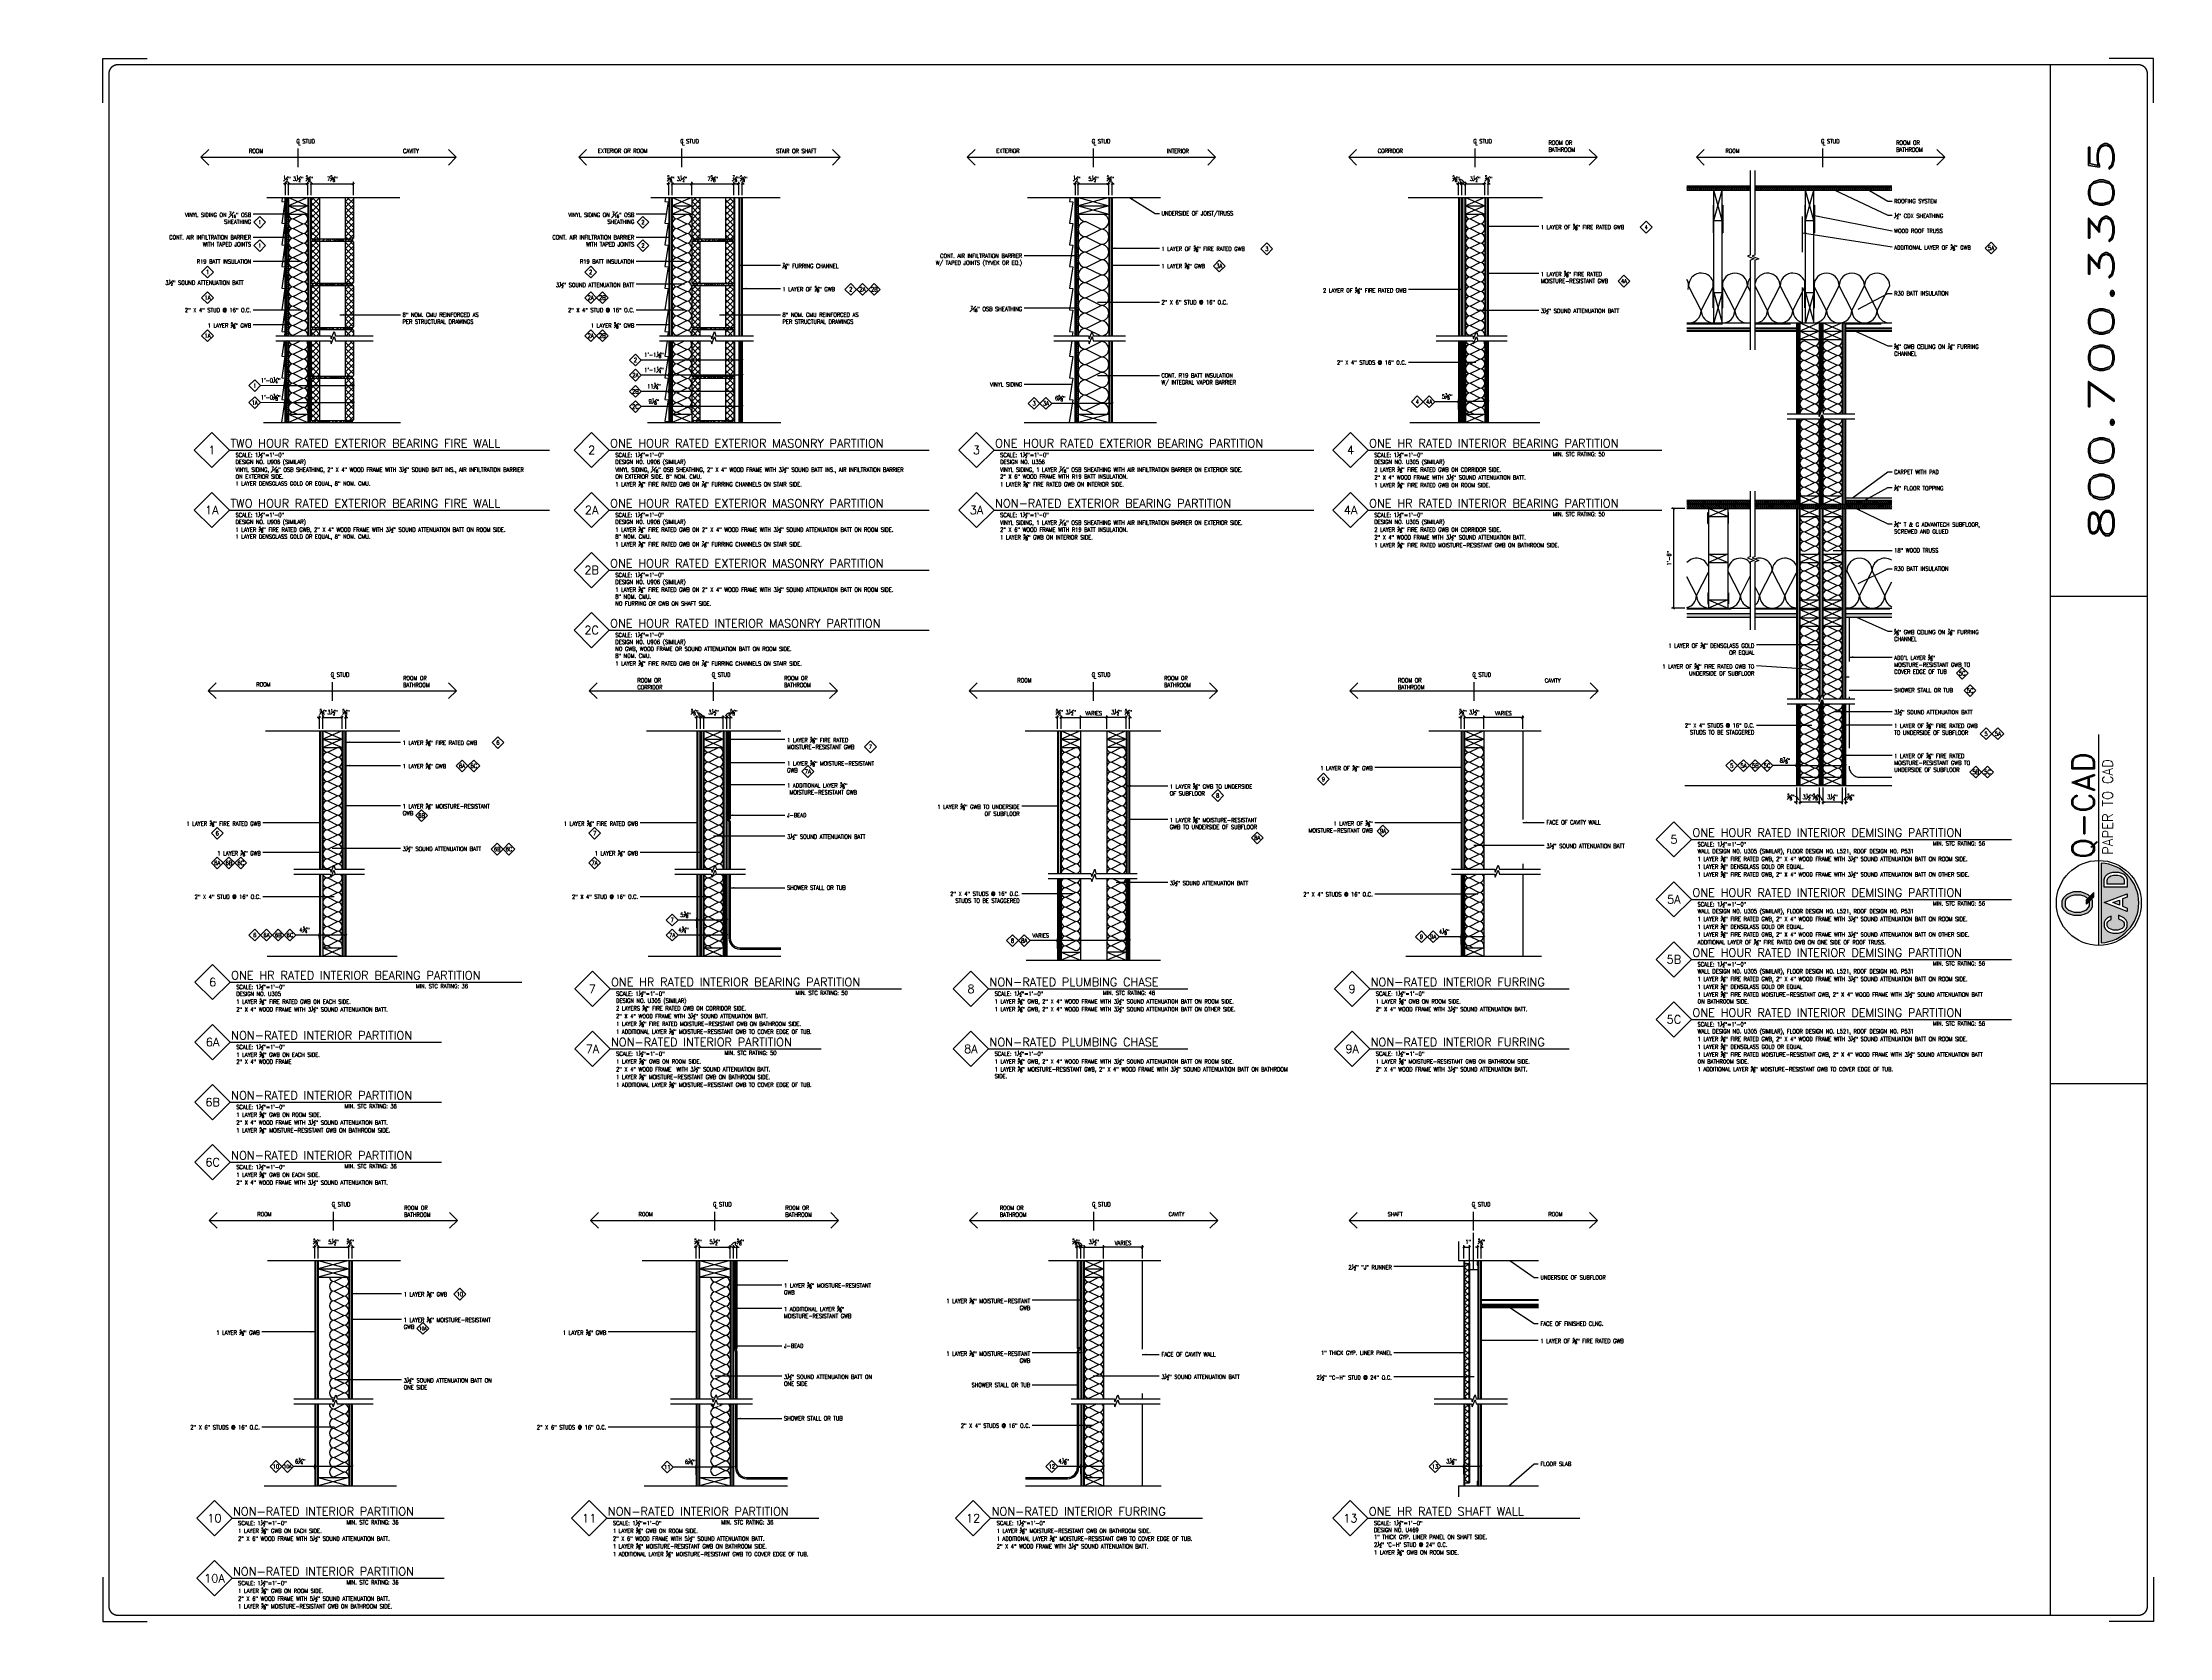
# Paper-space layout 'Layout1' of a CAD drawing. Header units: inches. Extents: x 0 to 48, y 0 to 36.
# The model-space entities are those that its viewports show. They can reach past a viewport. Long polylines and large blocks are cut down to what shows.
import ezdxf
from ezdxf.enums import TextEntityAlignment as Align

# ---------------------------------------------------------------- set-up
doc = ezdxf.new("R2010")
doc.units = ezdxf.units.IN
doc.header["$LTSCALE"] = 0.5
doc.header["$MEASUREMENT"] = 0
for name, pattern in [('DASHED', [0.75, 0.5, -0.25]), ('HIDDEN', [0.375, 0.25, -0.125]), ('HIDDEN2', [0.1875, 0.125, -0.0625])]:
    doc.linetypes.add(name, pattern=pattern)
for name, color, linetype in [('A-ANNO-DIMS', 7, 'Continuous'), ('A-ANNO-NOTE', 7, 'Continuous'), ('A-ANNO-SYMB', 7, 'Continuous'), ('A-ANNO-TITL', 5, 'Continuous'), ('A-ANNO-TITL-FINE', 7, 'Continuous'), ('A-ANNO-TTLB-FINE', 7, 'Continuous'), ('A-ANNO-TTLB-MEDM', 5, 'Continuous'), ('A-ANNO-TTLB-TEXT-BOLD', 6, 'Continuous'), ('A-ANNO-TTLB-TEXT-FINE', 7, 'Continuous'), ('A-ANNO-TTLB-TEXT-MEDM', 5, 'Continuous'), ('A-DETL-MCUT', 2, 'Continuous'), ('A-DETL-PATT', 8, 'Continuous'), ('X-VPRT', 7, 'Continuous')]:
    doc.layers.add(name, color=color, linetype=linetype)
doc.layers.get('X-VPRT').freeze()
doc.styles.add('HEADING', font='romand.shx')
doc.styles.add('NOTE', font='romans.shx', dxfattribs={"width": 0.9})
doc.styles.add('ROMAND', font='romand.shx', dxfattribs={"width": 0.9})
doc.dimstyles.new('NOTE8', dxfattribs={"dimscale": 8, "dimtxt": 0.09375, "dimasz": 0.046875, "dimexe": 0.046875, "dimexo": 0.046875, "dimgap": 0.046875, "dimtad": 1, "dimdec": 4, "dimzin": 0, "dimdsep": 46, "dimlunit": 4, "dimtxsty": 'NOTE', "dimblk": 'OBLIQUE', "dimcen": 0.09, "dimadec": 0, "dimazin": 0, "dimtfac": 0.75, "dimtdec": 4, "dimtofl": 0, "dimtmove": 2, "dimatfit": 3, "dimldrblk": 'OBLIQUE', "dimfxl": 0, "dimfrac": 1, "dimtolj": 1, "dimtzin": 0, "dimarcsym": 0})
doc.dimstyles.new('TEXT8', dxfattribs={"dimscale": 8, "dimtxt": 0.09375, "dimasz": 0.09375, "dimexe": 0.046875, "dimexo": 0.046875, "dimgap": 0.046875, "dimtad": 0, "dimdec": 4, "dimzin": 0, "dimdsep": 46, "dimlunit": 4, "dimtxsty": 'NOTE', "dimcen": 0.09, "dimadec": 0, "dimazin": 0, "dimtfac": 0.75, "dimtdec": 4, "dimtofl": 0, "dimtmove": 2, "dimatfit": 3, "dimfxl": 0, "dimfrac": 1, "dimtolj": 1, "dimtzin": 0, "dimarcsym": 0})
pattern_1 = [(135, (0, 0.02974), (-0.1767767, -0.1767767), [])]
pattern_2 = [(0, (-5.94923, 0), (0.09375, 0.1875), [0, -0.1875])]
pattern_3 = [(135, (-5.94923, 0.71664), (-0.1767767, -0.1767767), [])]
pattern_4 = [(45, (-5.94923, 0.71664), (-0.1767767, 0.1767767), [])]
pattern_5 = [(45, (-5.94923, 0), (-0.1767767, 0.1767767), [])]
pattern_6 = [(135, (-5.94923, 0), (-0.1767767, -0.1767767), [])]

# ---------------------------------------------------------------- blocks, each defined once
blk = doc.blocks.new('IDENYQ')
blk.add_lwpolyline([(0, -3.18), (3.18, 0), (0, 3.18), (-3.18, 0)], close=True)
at = {"style": 'HEADING'}
blk.add_attdef('#', text='', height=1.5, dxfattribs=at).set_placement((0, -0.01), align=Align.MIDDLE)
blk = doc.blocks.new('TB2_48X36')
at = {"layer": 'A-ANNO-TTLB-TEXT-FINE'}
h = blk.add_hatch(color=256, dxfattribs=at)
h.paths.add_polyline_path([(46.463, 15.678, 0.939291), (46.463, 17.48)])
h.paths.add_polyline_path([(46.526, 16.932), (46.526, 17.105), (46.551, 17.179), (46.6, 17.228), (46.65, 17.253), (46.724, 17.277), (46.847, 17.277), (46.921, 17.253), (46.97, 17.228), (47.02, 17.179), (47.045, 17.105), (47.045, 16.932)], flags=16)
h.paths.add_polyline_path([(46.595, 17.001), (46.595, 17.093), (46.611, 17.141), (46.641, 17.171), (46.676, 17.189), (46.735, 17.208), (46.836, 17.208), (46.895, 17.189), (46.929, 17.171), (46.959, 17.141), (46.975, 17.093), (46.975, 17.001)], flags=0)
h.paths.add_polyline_path([(47.045, 16.784), (47.045, 16.71), (46.939, 16.67), (46.939, 16.504), (47.045, 16.463), (47.045, 16.389), (46.526, 16.587)], flags=16)
h.paths.add_polyline_path([(46.869, 16.643), (46.869, 16.53), (46.72, 16.587)], flags=0)
h.paths.add_polyline_path([(46.681, 16.282), (46.681, 16.204), (46.641, 16.185), (46.608, 16.151), (46.595, 16.127), (46.595, 16.061), (46.608, 16.036), (46.641, 16.002), (46.676, 15.985), (46.735, 15.965), (46.836, 15.965), (46.895, 15.985), (46.93, 16.002), (46.963, 16.036), (46.975, 16.061), (46.975, 16.127), (46.963, 16.151), (46.93, 16.185), (46.852, 16.223), (46.852, 16.301), (46.97, 16.241), (47.02, 16.192), (47.045, 16.143), (47.045, 16.044), (47.02, 15.995), (46.97, 15.946), (46.921, 15.921), (46.847, 15.896), (46.724, 15.896), (46.65, 15.921), (46.6, 15.946), (46.551, 15.995), (46.526, 16.044), (46.526, 16.143), (46.551, 16.192), (46.6, 16.241)], flags=16)
blk.add_hatch(color=256, dxfattribs=at).paths.add_polyline_path([(46.074, 16.73), (46.125, 16.704), (46.154, 16.676), (46.202, 16.725), (46.166, 16.761), (46.1, 16.794), (46.002, 16.827), (45.837, 16.827), (45.738, 16.794), (45.673, 16.761), (45.607, 16.695), (45.574, 16.629), (45.574, 16.498), (45.607, 16.432), (45.673, 16.366), (45.738, 16.334), (45.837, 16.301), (46.002, 16.301), (46.1, 16.334), (46.166, 16.366), (46.232, 16.432), (46.265, 16.498), (46.265, 16.629), (46.245, 16.67), (46.193, 16.618), (46.196, 16.613), (46.196, 16.514), (46.175, 16.473), (46.125, 16.423), (46.074, 16.398), (45.99, 16.37), (45.848, 16.37), (45.765, 16.398), (45.713, 16.423), (45.663, 16.473), (45.643, 16.514), (45.643, 16.613), (45.664, 16.654), (45.713, 16.704), (45.765, 16.73), (45.848, 16.758), (45.99, 16.758)])
h = blk.add_hatch(color=256, dxfattribs=at)
h.paths.add_polyline_path([(46.127, 16.552), (46.193, 16.618), (46.175, 16.654), (46.154, 16.676), (46.127, 16.65)])
h.paths.add_polyline_path([(46.175, 16.654), (46.193, 16.618), (46.245, 16.67), (46.232, 16.695), (46.202, 16.725), (46.154, 16.676)])
h.paths.add_polyline_path([(46.202, 16.725), (46.232, 16.695), (46.245, 16.67), (46.292, 16.717), (46.292, 16.814)])
at = {"layer": 'A-ANNO-TTLB-FINE'}
for p, q in [((1.361, 35.639), (2.361, 35.639)), ((1.361, 34.639), (1.361, 35.639)), ((47.639, 35.639), (46.639, 35.639)), ((47.639, 34.639), (47.639, 35.639)), ((1.361, 1.361), (1.361, 0.361)), ((47.639, 1.361), (47.639, 0.361)), ((1.361, 0.361), (2.361, 0.361)), ((47.639, 0.361), (46.639, 0.361))]:
    blk.add_line(p, q, dxfattribs=at)
at = {"layer": 'A-ANNO-TTLB-MEDM', "const_width": 0.0312}
blk.add_lwpolyline([(1.5, 35.3, -0.414214), (1.7, 35.5), (47.3, 35.5, -0.414214), (47.5, 35.3), (47.5, 0.7, -0.414214), (47.3, 0.5), (1.7, 0.5, -0.414214), (1.5, 0.7)], format="xyb", close=True, dxfattribs=at)
for points in [[(45.312, 35.5), (45.312, 0.5)], [(45.312, 23.5), (47.5, 23.5)], [(45.312, 12.5), (47.5, 12.5)]]:
    blk.add_lwpolyline(points, dxfattribs=at)
at = {"layer": 'A-ANNO-TTLB-TEXT-FINE'}
for p, q in [((46.406, 15.62), (46.406, 20.38)), ((46.463, 15.678), (46.463, 17.48)), ((46.127, 16.65), (46.292, 16.814)), ((46.292, 16.717), (46.292, 16.814)), ((46.127, 16.552), (46.292, 16.717)), ((46.127, 16.552), (46.127, 16.65)), ((46.921, 16.266), (46.921, 16.266)), ((46.921, 16.266), (46.921, 16.266))]:
    blk.add_line(p, q, dxfattribs=at)
for points in [[(45.607, 16.432), (45.673, 16.366), (45.738, 16.334), (45.837, 16.301), (46.002, 16.301), (46.1, 16.334), (46.166, 16.366), (46.232, 16.432), (46.265, 16.498), (46.265, 16.629), (46.232, 16.695), (46.166, 16.761), (46.1, 16.794), (46.002, 16.827), (45.837, 16.827), (45.738, 16.794), (45.673, 16.761), (45.607, 16.695), (45.574, 16.629), (45.574, 16.498), (45.574, 16.498)], [(46.921, 17.253), (46.97, 17.228), (47.02, 17.179), (47.045, 17.105), (47.045, 16.932), (46.526, 16.932), (46.526, 17.105), (46.551, 17.179), (46.6, 17.228), (46.65, 17.253), (46.724, 17.277), (46.847, 17.277)], [(46.895, 17.189), (46.929, 17.171), (46.959, 17.141), (46.975, 17.093), (46.975, 17.001), (46.595, 17.001), (46.595, 17.093), (46.611, 17.141), (46.641, 17.171), (46.676, 17.189), (46.735, 17.208), (46.836, 17.208)], [(45.663, 16.473), (45.713, 16.423), (45.765, 16.398), (45.848, 16.37), (45.99, 16.37), (46.074, 16.398), (46.125, 16.423), (46.175, 16.473), (46.196, 16.514), (46.196, 16.613), (46.175, 16.654), (46.125, 16.704), (46.074, 16.73), (45.99, 16.758), (45.848, 16.758), (45.765, 16.73), (45.713, 16.704), (45.664, 16.654), (45.643, 16.613), (45.643, 16.514)], [(46.939, 16.504), (47.045, 16.463), (47.045, 16.389), (46.526, 16.587), (47.045, 16.784), (47.045, 16.71), (46.939, 16.67)], [(46.869, 16.53), (46.72, 16.587), (46.869, 16.643)], [(46.6, 16.241), (46.551, 16.192), (46.526, 16.143), (46.526, 16.044), (46.551, 15.995), (46.6, 15.946), (46.65, 15.921), (46.724, 15.896), (46.847, 15.896), (46.921, 15.921), (46.97, 15.946), (47.02, 15.995), (47.045, 16.044), (47.045, 16.143), (47.02, 16.192), (46.97, 16.241), (46.852, 16.301), (46.852, 16.223), (46.93, 16.185), (46.963, 16.151), (46.975, 16.127), (46.975, 16.061), (46.963, 16.036), (46.93, 16.002), (46.895, 15.985), (46.836, 15.965), (46.735, 15.965), (46.676, 15.985), (46.641, 16.002), (46.608, 16.036), (46.595, 16.061), (46.595, 16.127), (46.608, 16.151), (46.641, 16.185), (46.681, 16.204), (46.681, 16.282)]]:
    blk.add_lwpolyline(points, close=True, dxfattribs=at)
blk.add_circle((46.406, 16.579), 0.959, dxfattribs=at)
blk.add_arc((46.406, 16.579), 0.902, 273.5861, 86.4139, dxfattribs=at)
at = {"layer": 'A-ANNO-TTLB-TEXT-BOLD', "style": 'ROMAND', "width": 1.514608}
blk.add_text('800.700.3305', height=0.576, rotation=90, dxfattribs=at).set_placement((46.75, 24.744), (46.75, 33.842), align=Align.FIT)
at = {"layer": 'A-ANNO-TTLB-TEXT-FINE', "style": 'ROMAND'}
blk.add_text('Q-CAD', height=0.5184, rotation=90, dxfattribs=at).set_placement((46.312, 17.565))
at = {"layer": 'A-ANNO-TTLB-TEXT-FINE', "style": 'ROMAND', "width": 0.95}
blk.add_text('PAPER TO CAD', height=0.2304, rotation=90, dxfattribs=at).set_placement((46.72, 17.665))
at = {"layer": 'A-ANNO-TTLB-TEXT-MEDM', "style": 'ROMAND', "width": 0.9}
blk.add_attdef('TITLE', text='', height=0.5, rotation=90, dxfattribs=at).set_placement((46.476, 6.449), align=Align.MIDDLE)
blk = doc.blocks.new('_Oblique')
at = {"color": 0, "lineweight": -2}
blk.add_line((-0.5, -0.5), (0.5, 0.5), dxfattribs=at)
blk = doc.blocks.new('*D1')
at = {"layer": 'A-ANNO-DIMS', "color": 0, "lineweight": -2}
for p, q in [((36.93, 269.38), (36.56, 269.38)), ((36.93, 267.33), (36.93, 269.76)), ((37.43, 267.33), (37.43, 269.76)), ((37.43, 269.38), (37.81, 269.38))]:
    blk.add_line(p, q, dxfattribs=at)
at = {"layer": 'Defpoints', "color": 0}
for p in [(37.43, 269.38), (36.93, 266.95), (37.43, 266.95)]:
    blk.add_point(p, dxfattribs=at)
at = {"layer": 'A-ANNO-DIMS', "color": 0, "lineweight": -2, "xscale": 0.375, "yscale": 0.375, "zscale": 0.375}
blk.add_blockref('_Oblique', (36.93, 269.38), dxfattribs=at)
at = {"layer": 'A-ANNO-DIMS', "color": 0, "lineweight": -2, "xscale": 0.375, "yscale": 0.375, "zscale": 0.375, "rotation": 180}
blk.add_blockref('_Oblique', (37.43, 269.38), dxfattribs=at)
at = {"layer": 'A-ANNO-DIMS', "color": 0, "insert": (37.18, 270.32), "char_height": 0.75, "attachment_point": 5, "style": 'NOTE'}
blk.add_mtext('\\A1;{\\H0.750000x;\\S1#2;}"', dxfattribs=at)
blk = doc.blocks.new('*D2')
at = {"layer": 'A-ANNO-DIMS', "color": 0, "lineweight": -2}
for p, q in [((37.43, 267.33), (37.43, 269.76)), ((37.43, 269.38), (40.93, 269.38)), ((40.93, 267.33), (40.93, 269.76))]:
    blk.add_line(p, q, dxfattribs=at)
at = {"layer": 'Defpoints', "color": 0}
for p in [(40.93, 269.38), (37.43, 266.95), (40.93, 266.95)]:
    blk.add_point(p, dxfattribs=at)
at = {"layer": 'A-ANNO-DIMS', "color": 0, "lineweight": -2, "xscale": 0.375, "yscale": 0.375, "zscale": 0.375, "rotation": 180}
blk.add_blockref('_Oblique', (37.43, 269.38), dxfattribs=at)
at = {"layer": 'A-ANNO-DIMS', "color": 0, "lineweight": -2, "xscale": 0.375, "yscale": 0.375, "zscale": 0.375}
blk.add_blockref('_Oblique', (40.93, 269.38), dxfattribs=at)
at = {"layer": 'A-ANNO-DIMS', "color": 0, "insert": (39.18, 270.32), "char_height": 0.75, "attachment_point": 5, "style": 'NOTE'}
blk.add_mtext('\\A1;3{\\H0.750000x;\\S1#2;}"', dxfattribs=at)
blk = doc.blocks.new('*D3')
at = {"layer": 'A-ANNO-DIMS', "color": 0, "lineweight": -2}
for p, q in [((40.93, 269.38), (40.56, 269.38)), ((40.93, 267.33), (40.93, 269.76)), ((41.56, 267.33), (41.56, 269.76)), ((41.56, 269.38), (41.93, 269.38))]:
    blk.add_line(p, q, dxfattribs=at)
at = {"layer": 'Defpoints', "color": 0}
for p in [(41.56, 269.38), (40.93, 266.95), (41.56, 266.95)]:
    blk.add_point(p, dxfattribs=at)
at = {"layer": 'A-ANNO-DIMS', "color": 0, "lineweight": -2, "xscale": 0.375, "yscale": 0.375, "zscale": 0.375}
blk.add_blockref('_Oblique', (40.93, 269.38), dxfattribs=at)
at = {"layer": 'A-ANNO-DIMS', "color": 0, "lineweight": -2, "xscale": 0.375, "yscale": 0.375, "zscale": 0.375, "rotation": 180}
blk.add_blockref('_Oblique', (41.56, 269.38), dxfattribs=at)
at = {"layer": 'A-ANNO-DIMS', "color": 0, "insert": (41.24, 270.32), "char_height": 0.75, "attachment_point": 5, "style": 'NOTE'}
blk.add_mtext('\\A1;{\\H0.750000x;\\S5#8;}"', dxfattribs=at)
blk = doc.blocks.new('*D4')
at = {"layer": 'A-ANNO-DIMS', "color": 0, "lineweight": -2}
for p, q in [((41.56, 267.33), (41.56, 269.76)), ((41.56, 269.38), (49.18, 269.38)), ((49.18, 267.33), (49.18, 269.76))]:
    blk.add_line(p, q, dxfattribs=at)
at = {"layer": 'Defpoints', "color": 0}
for p in [(49.18, 269.38), (41.56, 266.95), (49.18, 266.95)]:
    blk.add_point(p, dxfattribs=at)
at = {"layer": 'A-ANNO-DIMS', "color": 0, "lineweight": -2, "xscale": 0.375, "yscale": 0.375, "zscale": 0.375, "rotation": 180}
blk.add_blockref('_Oblique', (41.56, 269.38), dxfattribs=at)
at = {"layer": 'A-ANNO-DIMS', "color": 0, "lineweight": -2, "xscale": 0.375, "yscale": 0.375, "zscale": 0.375}
blk.add_blockref('_Oblique', (49.18, 269.38), dxfattribs=at)
at = {"layer": 'A-ANNO-DIMS', "color": 0, "insert": (45.37, 270.32), "char_height": 0.75, "attachment_point": 5, "style": 'NOTE'}
blk.add_mtext('\\A1;7{\\H0.750000x;\\S5#8;}"', dxfattribs=at)
blk = doc.blocks.new('*D5')
at = {"layer": 'A-ANNO-DIMS', "color": 0, "lineweight": -2}
for p, q in [((36.93, 232.9), (36.93, 233.32)), ((49.18, 232.95), (36.93, 232.95)), ((49.18, 233.09), (49.18, 233.32))]:
    blk.add_line(p, q, dxfattribs=at)
at = {"layer": 'Defpoints', "color": 0}
for p in [(36.93, 232.95), (36.93, 232.53), (49.18, 232.72)]:
    blk.add_point(p, dxfattribs=at)
at = {"layer": 'A-ANNO-DIMS', "color": 0, "lineweight": -2, "xscale": 0.375, "yscale": 0.375, "zscale": 0.375, "rotation": 180}
blk.add_blockref('_Oblique', (36.93, 232.95), dxfattribs=at)
at = {"layer": 'A-ANNO-DIMS', "color": 0, "lineweight": -2, "xscale": 0.375, "yscale": 0.375, "zscale": 0.375}
blk.add_blockref('_Oblique', (49.18, 232.95), dxfattribs=at)
at = {"layer": 'A-ANNO-DIMS', "color": 0, "insert": (34.22, 233.91), "char_height": 0.75, "attachment_point": 5, "style": 'NOTE'}
blk.add_mtext('\\A1;1\'-0{\\H0.750000x;\\S1#4;}"', dxfattribs=at)
blk = doc.blocks.new('*D6')
at = {"layer": 'A-ANNO-DIMS', "color": 0, "lineweight": -2}
for p, q in [((36.81, 229.83), (36.81, 230.26)), ((49.18, 229.88), (36.81, 229.88)), ((49.18, 230.03), (49.18, 230.26))]:
    blk.add_line(p, q, dxfattribs=at)
at = {"layer": 'Defpoints', "color": 0}
for p in [(36.81, 229.88), (36.81, 229.46), (49.18, 229.65)]:
    blk.add_point(p, dxfattribs=at)
at = {"layer": 'A-ANNO-DIMS', "color": 0, "lineweight": -2, "xscale": 0.375, "yscale": 0.375, "zscale": 0.375, "rotation": 180}
blk.add_blockref('_Oblique', (36.81, 229.88), dxfattribs=at)
at = {"layer": 'A-ANNO-DIMS', "color": 0, "lineweight": -2, "xscale": 0.375, "yscale": 0.375, "zscale": 0.375}
blk.add_blockref('_Oblique', (49.18, 229.88), dxfattribs=at)
at = {"layer": 'A-ANNO-DIMS', "color": 0, "insert": (34.22, 230.84), "char_height": 0.75, "attachment_point": 5, "style": 'NOTE'}
blk.add_mtext('\\A1;1\'-0{\\H0.750000x;\\S3#8;}"', dxfattribs=at)
blk = doc.blocks.new('*D10')
at = {"layer": 'A-ANNO-DIMS', "color": 0, "lineweight": -2}
for p, q in [((106.11, 231.87), (106.11, 232.29)), ((117.86, 231.91), (106.11, 231.91)), ((117.86, 232.06), (117.86, 232.29))]:
    blk.add_line(p, q, dxfattribs=at)
at = {"layer": 'Defpoints', "color": 0}
for p in [(106.11, 231.91), (106.11, 231.49), (117.86, 231.68)]:
    blk.add_point(p, dxfattribs=at)
at = {"layer": 'A-ANNO-DIMS', "color": 0, "lineweight": -2, "xscale": 0.375, "yscale": 0.375, "zscale": 0.375, "rotation": 180}
blk.add_blockref('_Oblique', (106.11, 231.91), dxfattribs=at)
at = {"layer": 'A-ANNO-DIMS', "color": 0, "lineweight": -2, "xscale": 0.375, "yscale": 0.375, "zscale": 0.375}
blk.add_blockref('_Oblique', (117.86, 231.91), dxfattribs=at)
at = {"layer": 'A-ANNO-DIMS', "color": 0, "insert": (103.43, 232.85), "char_height": 0.75, "attachment_point": 5, "style": 'NOTE'}
blk.add_mtext('\\A1;11{\\H0.750000x;\\S3#4;}"', dxfattribs=at)
blk = doc.blocks.new('*D11')
at = {"layer": 'A-ANNO-DIMS', "color": 0, "lineweight": -2}
for p, q in [((110.24, 229.13), (110.24, 229.55)), ((119.36, 229.18), (110.24, 229.18)), ((119.36, 229.32), (119.36, 229.55))]:
    blk.add_line(p, q, dxfattribs=at)
at = {"layer": 'Defpoints', "color": 0}
for p in [(110.24, 229.18), (110.24, 228.75), (119.36, 228.95)]:
    blk.add_point(p, dxfattribs=at)
at = {"layer": 'A-ANNO-DIMS', "color": 0, "lineweight": -2, "xscale": 0.375, "yscale": 0.375, "zscale": 0.375, "rotation": 180}
blk.add_blockref('_Oblique', (110.24, 229.18), dxfattribs=at)
at = {"layer": 'A-ANNO-DIMS', "color": 0, "lineweight": -2, "xscale": 0.375, "yscale": 0.375, "zscale": 0.375}
blk.add_blockref('_Oblique', (119.36, 229.18), dxfattribs=at)
at = {"layer": 'A-ANNO-DIMS', "color": 0, "insert": (103.43, 230.11), "char_height": 0.75, "attachment_point": 5, "style": 'NOTE'}
blk.add_mtext('\\A1;9{\\H0.750000x;\\S1#8;}"', dxfattribs=at)
blk = doc.blocks.new('*D8')
at = {"layer": 'A-ANNO-DIMS', "color": 0, "lineweight": -2}
for p, q in [((106.74, 267.33), (106.74, 269.76)), ((106.74, 269.38), (110.24, 269.38)), ((110.24, 267.33), (110.24, 269.76))]:
    blk.add_line(p, q, dxfattribs=at)
at = {"layer": 'Defpoints', "color": 0}
for p in [(110.24, 269.38), (106.74, 266.95), (110.24, 266.95)]:
    blk.add_point(p, dxfattribs=at)
at = {"layer": 'A-ANNO-DIMS', "color": 0, "lineweight": -2, "xscale": 0.375, "yscale": 0.375, "zscale": 0.375, "rotation": 180}
blk.add_blockref('_Oblique', (106.74, 269.38), dxfattribs=at)
at = {"layer": 'A-ANNO-DIMS', "color": 0, "lineweight": -2, "xscale": 0.375, "yscale": 0.375, "zscale": 0.375}
blk.add_blockref('_Oblique', (110.24, 269.38), dxfattribs=at)
at = {"layer": 'A-ANNO-DIMS', "color": 0, "insert": (108.49, 270.32), "char_height": 0.75, "attachment_point": 5, "style": 'NOTE'}
blk.add_mtext('\\A1;3{\\H0.750000x;\\S1#2;}"', dxfattribs=at)
blk = doc.blocks.new('*D7')
at = {"layer": 'A-ANNO-DIMS', "color": 0, "lineweight": -2}
for p, q in [((106.11, 269.38), (105.74, 269.38)), ((106.11, 267.33), (106.11, 269.76)), ((106.74, 267.33), (106.74, 269.76)), ((106.74, 269.38), (107.11, 269.38))]:
    blk.add_line(p, q, dxfattribs=at)
at = {"layer": 'Defpoints', "color": 0}
for p in [(106.74, 269.38), (106.11, 266.95), (106.74, 266.95)]:
    blk.add_point(p, dxfattribs=at)
at = {"layer": 'A-ANNO-DIMS', "color": 0, "lineweight": -2, "xscale": 0.375, "yscale": 0.375, "zscale": 0.375}
blk.add_blockref('_Oblique', (106.11, 269.38), dxfattribs=at)
at = {"layer": 'A-ANNO-DIMS', "color": 0, "lineweight": -2, "xscale": 0.375, "yscale": 0.375, "zscale": 0.375, "rotation": 180}
blk.add_blockref('_Oblique', (106.74, 269.38), dxfattribs=at)
at = {"layer": 'A-ANNO-DIMS', "color": 0, "insert": (106.49, 270.32), "char_height": 0.75, "attachment_point": 5, "style": 'NOTE'}
blk.add_mtext('\\A1;{\\H0.750000x;\\S5#8;}"', dxfattribs=at)
blk = doc.blocks.new('*D9')
at = {"layer": 'A-ANNO-DIMS', "color": 0, "lineweight": -2}
for p, q in [((110.24, 267.33), (110.24, 269.76)), ((110.24, 269.38), (117.86, 269.38)), ((117.86, 267.33), (117.86, 269.76))]:
    blk.add_line(p, q, dxfattribs=at)
at = {"layer": 'Defpoints', "color": 0}
for p in [(117.86, 269.38), (110.24, 266.95), (117.86, 266.95)]:
    blk.add_point(p, dxfattribs=at)
at = {"layer": 'A-ANNO-DIMS', "color": 0, "lineweight": -2, "xscale": 0.375, "yscale": 0.375, "zscale": 0.375, "rotation": 180}
blk.add_blockref('_Oblique', (110.24, 269.38), dxfattribs=at)
at = {"layer": 'A-ANNO-DIMS', "color": 0, "lineweight": -2, "xscale": 0.375, "yscale": 0.375, "zscale": 0.375}
blk.add_blockref('_Oblique', (117.86, 269.38), dxfattribs=at)
at = {"layer": 'A-ANNO-DIMS', "color": 0, "insert": (114.05, 270.32), "char_height": 0.75, "attachment_point": 5, "style": 'NOTE'}
blk.add_mtext('\\A1;7{\\H0.750000x;\\S5#8;}"', dxfattribs=at)
blk = doc.blocks.new('*D12')
at = {"layer": 'A-ANNO-DIMS', "color": 0, "lineweight": -2}
for p, q in [((106.24, 237.5), (106.24, 237.97)), ((119.36, 237.59), (106.24, 237.59)), ((119.36, 237.74), (119.36, 237.97))]:
    blk.add_line(p, q, dxfattribs=at)
at = {"layer": 'Defpoints', "color": 0}
for p in [(106.24, 237.59), (106.24, 237.12), (119.36, 237.36)]:
    blk.add_point(p, dxfattribs=at)
at = {"layer": 'A-ANNO-DIMS', "color": 0, "lineweight": -2, "xscale": 0.375, "yscale": 0.375, "zscale": 0.375, "rotation": 180}
blk.add_blockref('_Oblique', (106.24, 237.59), dxfattribs=at)
at = {"layer": 'A-ANNO-DIMS', "color": 0, "lineweight": -2, "xscale": 0.375, "yscale": 0.375, "zscale": 0.375}
blk.add_blockref('_Oblique', (119.36, 237.59), dxfattribs=at)
at = {"layer": 'A-ANNO-DIMS', "color": 0, "insert": (103.43, 238.53), "char_height": 0.75, "attachment_point": 5, "style": 'NOTE'}
blk.add_mtext('\\A1;1\'-1{\\H0.750000x;\\S1#8;}"', dxfattribs=at)
blk = doc.blocks.new('*D13')
at = {"layer": 'A-ANNO-DIMS', "color": 0, "lineweight": -2}
for p, q in [((106.11, 234.81), (106.11, 235.23)), ((119.36, 234.86), (106.11, 234.86)), ((119.36, 235), (119.36, 235.23))]:
    blk.add_line(p, q, dxfattribs=at)
at = {"layer": 'Defpoints', "color": 0}
for p in [(106.11, 234.86), (106.11, 234.43), (119.36, 234.63)]:
    blk.add_point(p, dxfattribs=at)
at = {"layer": 'A-ANNO-DIMS', "color": 0, "lineweight": -2, "xscale": 0.375, "yscale": 0.375, "zscale": 0.375, "rotation": 180}
blk.add_blockref('_Oblique', (106.11, 234.86), dxfattribs=at)
at = {"layer": 'A-ANNO-DIMS', "color": 0, "lineweight": -2, "xscale": 0.375, "yscale": 0.375, "zscale": 0.375}
blk.add_blockref('_Oblique', (119.36, 234.86), dxfattribs=at)
at = {"layer": 'A-ANNO-DIMS', "color": 0, "insert": (103.43, 235.79), "char_height": 0.75, "attachment_point": 5, "style": 'NOTE'}
blk.add_mtext('\\A1;1\'-1{\\H0.750000x;\\S1#4;}"', dxfattribs=at)
blk = doc.blocks.new('*D14')
at = {"layer": 'A-ANNO-DIMS', "color": 0, "lineweight": -2}
for p, q in [((117.86, 267.33), (117.86, 269.76)), ((117.86, 269.38), (118.74, 269.38)), ((118.74, 267.33), (118.74, 269.76))]:
    blk.add_line(p, q, dxfattribs=at)
at = {"layer": 'Defpoints', "color": 0}
for p in [(118.74, 269.38), (117.86, 266.95), (118.74, 266.95)]:
    blk.add_point(p, dxfattribs=at)
at = {"layer": 'A-ANNO-DIMS', "color": 0, "lineweight": -2, "xscale": 0.375, "yscale": 0.375, "zscale": 0.375, "rotation": 180}
blk.add_blockref('_Oblique', (117.86, 269.38), dxfattribs=at)
at = {"layer": 'A-ANNO-DIMS', "color": 0, "lineweight": -2, "xscale": 0.375, "yscale": 0.375, "zscale": 0.375}
blk.add_blockref('_Oblique', (118.74, 269.38), dxfattribs=at)
at = {"layer": 'A-ANNO-DIMS', "color": 0, "insert": (118.24, 270.32), "char_height": 0.75, "attachment_point": 5, "style": 'NOTE'}
blk.add_mtext('\\A1;{\\H0.750000x;\\S7#8;}"', dxfattribs=at)
blk = doc.blocks.new('*D15')
at = {"layer": 'A-ANNO-DIMS', "color": 0, "lineweight": -2}
for p, q in [((118.74, 269.38), (118.36, 269.38)), ((118.74, 267.33), (118.74, 269.76)), ((119.36, 267.33), (119.36, 269.76)), ((119.36, 269.38), (119.74, 269.38))]:
    blk.add_line(p, q, dxfattribs=at)
at = {"layer": 'Defpoints', "color": 0}
for p in [(119.36, 269.38), (118.74, 266.95), (119.36, 266.95)]:
    blk.add_point(p, dxfattribs=at)
at = {"layer": 'A-ANNO-DIMS', "color": 0, "lineweight": -2, "xscale": 0.375, "yscale": 0.375, "zscale": 0.375}
blk.add_blockref('_Oblique', (118.74, 269.38), dxfattribs=at)
at = {"layer": 'A-ANNO-DIMS', "color": 0, "lineweight": -2, "xscale": 0.375, "yscale": 0.375, "zscale": 0.375, "rotation": 180}
blk.add_blockref('_Oblique', (119.36, 269.38), dxfattribs=at)
at = {"layer": 'A-ANNO-DIMS', "color": 0, "insert": (119.66, 270.32), "char_height": 0.75, "attachment_point": 5, "style": 'NOTE'}
blk.add_mtext('\\A1;{\\H0.750000x;\\S5#8;}"', dxfattribs=at)
blk = doc.blocks.new('*D17')
at = {"layer": 'A-ANNO-DIMS', "color": 0, "lineweight": -2}
for p, q in [((179.54, 269.38), (179.16, 269.38)), ((179.54, 267.33), (179.54, 269.76)), ((180.04, 267.33), (180.04, 269.76)), ((180.04, 269.38), (180.41, 269.38))]:
    blk.add_line(p, q, dxfattribs=at)
at = {"layer": 'Defpoints', "color": 0}
for p in [(180.04, 269.38), (179.54, 266.95), (180.04, 266.95)]:
    blk.add_point(p, dxfattribs=at)
at = {"layer": 'A-ANNO-DIMS', "color": 0, "lineweight": -2, "xscale": 0.375, "yscale": 0.375, "zscale": 0.375}
blk.add_blockref('_Oblique', (179.54, 269.38), dxfattribs=at)
at = {"layer": 'A-ANNO-DIMS', "color": 0, "lineweight": -2, "xscale": 0.375, "yscale": 0.375, "zscale": 0.375, "rotation": 180}
blk.add_blockref('_Oblique', (180.04, 269.38), dxfattribs=at)
at = {"layer": 'A-ANNO-DIMS', "color": 0, "insert": (179.79, 270.32), "char_height": 0.75, "attachment_point": 5, "style": 'NOTE'}
blk.add_mtext('\\A1;{\\H0.750000x;\\S1#2;}"', dxfattribs=at)
blk = doc.blocks.new('*D16')
at = {"layer": 'A-ANNO-DIMS', "color": 0, "lineweight": -2}
for p, q in [((180.04, 267.33), (180.04, 269.76)), ((180.04, 269.38), (185.54, 269.38)), ((185.54, 267.33), (185.54, 269.76))]:
    blk.add_line(p, q, dxfattribs=at)
at = {"layer": 'Defpoints', "color": 0}
for p in [(185.54, 269.38), (180.04, 266.95), (185.54, 266.95)]:
    blk.add_point(p, dxfattribs=at)
at = {"layer": 'A-ANNO-DIMS', "color": 0, "lineweight": -2, "xscale": 0.375, "yscale": 0.375, "zscale": 0.375, "rotation": 180}
blk.add_blockref('_Oblique', (180.04, 269.38), dxfattribs=at)
at = {"layer": 'A-ANNO-DIMS', "color": 0, "lineweight": -2, "xscale": 0.375, "yscale": 0.375, "zscale": 0.375}
blk.add_blockref('_Oblique', (185.54, 269.38), dxfattribs=at)
at = {"layer": 'A-ANNO-DIMS', "color": 0, "insert": (182.79, 270.32), "char_height": 0.75, "attachment_point": 5, "style": 'NOTE'}
blk.add_mtext('\\A1;5{\\H0.750000x;\\S1#2;}"', dxfattribs=at)
blk = doc.blocks.new('*D18')
at = {"layer": 'A-ANNO-DIMS', "color": 0, "lineweight": -2}
for p, q in [((179.54, 229.85), (179.54, 230.14)), ((186.16, 229.76), (179.54, 229.76)), ((186.16, 229.91), (186.16, 230.14))]:
    blk.add_line(p, q, dxfattribs=at)
at = {"layer": 'Defpoints', "color": 0}
for p in [(179.54, 229.76), (179.54, 229.47), (186.16, 229.53)]:
    blk.add_point(p, dxfattribs=at)
at = {"layer": 'A-ANNO-DIMS', "color": 0, "lineweight": -2, "xscale": 0.375, "yscale": 0.375, "zscale": 0.375, "rotation": 180}
blk.add_blockref('_Oblique', (179.54, 229.76), dxfattribs=at)
at = {"layer": 'A-ANNO-DIMS', "color": 0, "lineweight": -2, "xscale": 0.375, "yscale": 0.375, "zscale": 0.375}
blk.add_blockref('_Oblique', (186.16, 229.76), dxfattribs=at)
at = {"layer": 'A-ANNO-DIMS', "color": 0, "insert": (176.78, 230.7), "char_height": 0.75, "attachment_point": 5, "style": 'NOTE'}
blk.add_mtext('\\A1;6{\\H0.750000x;\\S5#8;}"', dxfattribs=at)
blk = doc.blocks.new('*D19')
at = {"layer": 'A-ANNO-DIMS', "color": 0, "lineweight": -2}
for p, q in [((185.54, 269.38), (185.16, 269.38)), ((185.54, 267.33), (185.54, 269.76)), ((186.16, 267.33), (186.16, 269.76)), ((186.16, 269.38), (186.54, 269.38))]:
    blk.add_line(p, q, dxfattribs=at)
at = {"layer": 'Defpoints', "color": 0}
for p in [(186.16, 269.38), (185.54, 266.95), (186.16, 266.95)]:
    blk.add_point(p, dxfattribs=at)
at = {"layer": 'A-ANNO-DIMS', "color": 0, "lineweight": -2, "xscale": 0.375, "yscale": 0.375, "zscale": 0.375}
blk.add_blockref('_Oblique', (185.54, 269.38), dxfattribs=at)
at = {"layer": 'A-ANNO-DIMS', "color": 0, "lineweight": -2, "xscale": 0.375, "yscale": 0.375, "zscale": 0.375, "rotation": 180}
blk.add_blockref('_Oblique', (186.16, 269.38), dxfattribs=at)
at = {"layer": 'A-ANNO-DIMS', "color": 0, "insert": (185.85, 270.32), "char_height": 0.75, "attachment_point": 5, "style": 'NOTE'}
blk.add_mtext('\\A1;{\\H0.750000x;\\S5#8;}"', dxfattribs=at)
blk = doc.blocks.new('*D20')
at = {"layer": 'A-ANNO-DIMS', "color": 0, "lineweight": -2}
for p, q in [((248.67, 228.66), (248.67, 230.44)), ((254.05, 228.29), (254.05, 230.44)), ((254.05, 230.07), (248.67, 230.07))]:
    blk.add_line(p, q, dxfattribs=at)
at = {"layer": 'Defpoints', "color": 0}
for p in [(248.67, 230.07), (248.67, 228.29), (254.05, 227.92)]:
    blk.add_point(p, dxfattribs=at)
at = {"layer": 'A-ANNO-DIMS', "color": 0, "lineweight": -2, "xscale": 0.375, "yscale": 0.375, "zscale": 0.375, "rotation": 180}
blk.add_blockref('_Oblique', (248.67, 230.07), dxfattribs=at)
at = {"layer": 'A-ANNO-DIMS', "color": 0, "lineweight": -2, "xscale": 0.375, "yscale": 0.375, "zscale": 0.375}
blk.add_blockref('_Oblique', (254.05, 230.07), dxfattribs=at)
at = {"layer": 'A-ANNO-DIMS', "color": 0, "insert": (246.62, 231.01), "char_height": 0.75, "attachment_point": 5, "style": 'NOTE'}
blk.add_mtext('\\A1;5{\\H0.750000x;\\S3#8;}"', dxfattribs=at)
blk = doc.blocks.new('*D22')
at = {"layer": 'A-ANNO-DIMS', "color": 0, "lineweight": -2}
for p, q in [((249.3, 269.38), (248.92, 269.38)), ((249.3, 267.33), (249.3, 269.76)), ((249.92, 267.33), (249.92, 269.76)), ((249.92, 269.38), (250.3, 269.38))]:
    blk.add_line(p, q, dxfattribs=at)
at = {"layer": 'Defpoints', "color": 0}
for p in [(249.92, 269.38), (249.3, 266.95), (249.92, 266.95)]:
    blk.add_point(p, dxfattribs=at)
at = {"layer": 'A-ANNO-DIMS', "color": 0, "lineweight": -2, "xscale": 0.375, "yscale": 0.375, "zscale": 0.375}
blk.add_blockref('_Oblique', (249.3, 269.38), dxfattribs=at)
at = {"layer": 'A-ANNO-DIMS', "color": 0, "lineweight": -2, "xscale": 0.375, "yscale": 0.375, "zscale": 0.375, "rotation": 180}
blk.add_blockref('_Oblique', (249.92, 269.38), dxfattribs=at)
blk = doc.blocks.new('*D21')
at = {"layer": 'A-ANNO-DIMS', "color": 0, "lineweight": -2}
for p, q in [((249.92, 267.33), (249.92, 269.76)), ((249.92, 269.38), (253.42, 269.38)), ((253.42, 267.33), (253.42, 269.76))]:
    blk.add_line(p, q, dxfattribs=at)
at = {"layer": 'Defpoints', "color": 0}
for p in [(253.42, 269.38), (249.92, 266.95), (253.42, 266.95)]:
    blk.add_point(p, dxfattribs=at)
at = {"layer": 'A-ANNO-DIMS', "color": 0, "lineweight": -2, "xscale": 0.375, "yscale": 0.375, "zscale": 0.375, "rotation": 180}
blk.add_blockref('_Oblique', (249.92, 269.38), dxfattribs=at)
at = {"layer": 'A-ANNO-DIMS', "color": 0, "lineweight": -2, "xscale": 0.375, "yscale": 0.375, "zscale": 0.375}
blk.add_blockref('_Oblique', (253.42, 269.38), dxfattribs=at)
at = {"layer": 'A-ANNO-DIMS', "color": 0, "insert": (251.67, 270.32), "char_height": 0.75, "attachment_point": 5, "style": 'NOTE'}
blk.add_mtext('\\A1;3{\\H0.750000x;\\S1#2;}"', dxfattribs=at)
blk = doc.blocks.new('*D23')
at = {"layer": 'A-ANNO-DIMS', "color": 0, "lineweight": -2}
for p, q in [((248.67, 269.38), (248.3, 269.38)), ((248.67, 267.33), (248.67, 269.76)), ((249.3, 267.33), (249.3, 269.76)), ((249.3, 269.38), (249.67, 269.38))]:
    blk.add_line(p, q, dxfattribs=at)
at = {"layer": 'Defpoints', "color": 0}
for p in [(249.3, 269.38), (248.67, 266.95), (249.3, 266.95)]:
    blk.add_point(p, dxfattribs=at)
at = {"layer": 'A-ANNO-DIMS', "color": 0, "lineweight": -2, "xscale": 0.375, "yscale": 0.375, "zscale": 0.375}
blk.add_blockref('_Oblique', (248.67, 269.38), dxfattribs=at)
at = {"layer": 'A-ANNO-DIMS', "color": 0, "lineweight": -2, "xscale": 0.375, "yscale": 0.375, "zscale": 0.375, "rotation": 180}
blk.add_blockref('_Oblique', (249.3, 269.38), dxfattribs=at)
at = {"layer": 'A-ANNO-DIMS', "color": 0, "insert": (248.26, 270.32), "char_height": 0.75, "attachment_point": 5, "style": 'NOTE'}
blk.add_mtext('\\A1;{\\H0.750000x;\\S5#8;}"', dxfattribs=at)
blk = doc.blocks.new('*D24')
at = {"layer": 'A-ANNO-DIMS', "color": 0, "lineweight": -2}
for p, q in [((253.42, 269.38), (253.05, 269.38)), ((253.42, 267.33), (253.42, 269.76)), ((254.05, 267.33), (254.05, 269.76)), ((254.05, 269.38), (254.42, 269.38))]:
    blk.add_line(p, q, dxfattribs=at)
at = {"layer": 'Defpoints', "color": 0}
for p in [(254.05, 269.38), (253.42, 266.95), (254.05, 266.95)]:
    blk.add_point(p, dxfattribs=at)
at = {"layer": 'A-ANNO-DIMS', "color": 0, "lineweight": -2, "xscale": 0.375, "yscale": 0.375, "zscale": 0.375}
blk.add_blockref('_Oblique', (253.42, 269.38), dxfattribs=at)
at = {"layer": 'A-ANNO-DIMS', "color": 0, "lineweight": -2, "xscale": 0.375, "yscale": 0.375, "zscale": 0.375, "rotation": 180}
blk.add_blockref('_Oblique', (254.05, 269.38), dxfattribs=at)
at = {"layer": 'A-ANNO-DIMS', "color": 0, "insert": (254.12, 270.32), "char_height": 0.75, "attachment_point": 5, "style": 'NOTE'}
blk.add_mtext('\\A1;{\\H0.750000x;\\S5#8;}"', dxfattribs=at)
blk = doc.blocks.new('*D25')
at = {"layer": 'A-ANNO-DIMS', "color": 0, "lineweight": -2}
for p, q in [((43.02, 133.01), (43.02, 134.12)), ((47.77, 133.74), (43.02, 133.74)), ((47.77, 131.97), (47.77, 134.12))]:
    blk.add_line(p, q, dxfattribs=at)
at = {"layer": 'Defpoints', "color": 0}
for p in [(43.02, 133.74), (43.02, 132.63), (47.77, 131.59)]:
    blk.add_point(p, dxfattribs=at)
at = {"layer": 'A-ANNO-DIMS', "color": 0, "lineweight": -2, "xscale": 0.375, "yscale": 0.375, "zscale": 0.375, "rotation": 180}
blk.add_blockref('_Oblique', (43.02, 133.74), dxfattribs=at)
at = {"layer": 'A-ANNO-DIMS', "color": 0, "lineweight": -2, "xscale": 0.375, "yscale": 0.375, "zscale": 0.375}
blk.add_blockref('_Oblique', (47.77, 133.74), dxfattribs=at)
at = {"layer": 'A-ANNO-DIMS', "color": 0, "insert": (40.34, 134.68), "char_height": 0.75, "attachment_point": 5, "style": 'NOTE'}
blk.add_mtext('\\A1;4{\\H0.750000x;\\S3#4;}"', dxfattribs=at)
blk = doc.blocks.new('*D26')
at = {"layer": 'A-ANNO-DIMS', "color": 0, "lineweight": -2}
for p, q in [((43.02, 173.06), (42.64, 173.06)), ((43.02, 171), (43.02, 173.43)), ((43.64, 171), (43.64, 173.43)), ((43.64, 173.06), (44.02, 173.06))]:
    blk.add_line(p, q, dxfattribs=at)
at = {"layer": 'Defpoints', "color": 0}
for p in [(43.64, 173.06), (43.02, 170.63), (43.64, 170.63)]:
    blk.add_point(p, dxfattribs=at)
at = {"layer": 'A-ANNO-DIMS', "color": 0, "lineweight": -2, "xscale": 0.375, "yscale": 0.375, "zscale": 0.375}
blk.add_blockref('_Oblique', (43.02, 173.06), dxfattribs=at)
at = {"layer": 'A-ANNO-DIMS', "color": 0, "lineweight": -2, "xscale": 0.375, "yscale": 0.375, "zscale": 0.375, "rotation": 180}
blk.add_blockref('_Oblique', (43.64, 173.06), dxfattribs=at)
at = {"layer": 'A-ANNO-DIMS', "color": 0, "insert": (43.72, 174), "char_height": 0.75, "attachment_point": 5, "style": 'NOTE'}
blk.add_mtext('\\A1;{\\H0.750000x;\\S5#8;}"', dxfattribs=at)
blk = doc.blocks.new('*D27')
at = {"layer": 'A-ANNO-DIMS', "color": 0, "lineweight": -2}
for p, q in [((43.64, 171), (43.64, 173.43)), ((43.64, 173.06), (47.14, 173.06)), ((47.14, 171), (47.14, 173.43))]:
    blk.add_line(p, q, dxfattribs=at)
at = {"layer": 'Defpoints', "color": 0}
for p in [(47.14, 173.06), (43.64, 170.63), (47.14, 170.63)]:
    blk.add_point(p, dxfattribs=at)
at = {"layer": 'A-ANNO-DIMS', "color": 0, "lineweight": -2, "xscale": 0.375, "yscale": 0.375, "zscale": 0.375, "rotation": 180}
blk.add_blockref('_Oblique', (43.64, 173.06), dxfattribs=at)
at = {"layer": 'A-ANNO-DIMS', "color": 0, "lineweight": -2, "xscale": 0.375, "yscale": 0.375, "zscale": 0.375}
blk.add_blockref('_Oblique', (47.14, 173.06), dxfattribs=at)
at = {"layer": 'A-ANNO-DIMS', "color": 0, "insert": (45.39, 174), "char_height": 0.75, "attachment_point": 5, "style": 'NOTE'}
blk.add_mtext('\\A1;3{\\H0.750000x;\\S1#2;}"', dxfattribs=at)
blk = doc.blocks.new('*D28')
at = {"layer": 'A-ANNO-DIMS', "color": 0, "lineweight": -2}
for p, q in [((47.14, 173.06), (46.77, 173.06)), ((47.14, 171), (47.14, 173.43)), ((47.77, 171), (47.77, 173.43)), ((47.77, 173.06), (48.14, 173.06))]:
    blk.add_line(p, q, dxfattribs=at)
at = {"layer": 'Defpoints', "color": 0}
for p in [(47.77, 173.06), (47.14, 170.63), (47.77, 170.63)]:
    blk.add_point(p, dxfattribs=at)
at = {"layer": 'A-ANNO-DIMS', "color": 0, "lineweight": -2, "xscale": 0.375, "yscale": 0.375, "zscale": 0.375}
blk.add_blockref('_Oblique', (47.14, 173.06), dxfattribs=at)
at = {"layer": 'A-ANNO-DIMS', "color": 0, "lineweight": -2, "xscale": 0.375, "yscale": 0.375, "zscale": 0.375, "rotation": 180}
blk.add_blockref('_Oblique', (47.77, 173.06), dxfattribs=at)
at = {"layer": 'A-ANNO-DIMS', "color": 0, "insert": (47.84, 174), "char_height": 0.75, "attachment_point": 5, "style": 'NOTE'}
blk.add_mtext('\\A1;{\\H0.750000x;\\S5#8;}"', dxfattribs=at)
blk = doc.blocks.new('*D29')
at = {"layer": 'A-ANNO-DIMS', "color": 0, "lineweight": -2}
for p, q in [((111.81, 132.34), (111.81, 134.12)), ((116.56, 133.74), (111.81, 133.74)), ((116.56, 133.77), (116.56, 134.12))]:
    blk.add_line(p, q, dxfattribs=at)
at = {"layer": 'Defpoints', "color": 0}
for p in [(111.81, 133.74), (111.81, 131.96), (116.56, 133.4)]:
    blk.add_point(p, dxfattribs=at)
at = {"layer": 'A-ANNO-DIMS', "color": 0, "lineweight": -2, "xscale": 0.375, "yscale": 0.375, "zscale": 0.375, "rotation": 180}
blk.add_blockref('_Oblique', (111.81, 133.74), dxfattribs=at)
at = {"layer": 'A-ANNO-DIMS', "color": 0, "lineweight": -2, "xscale": 0.375, "yscale": 0.375, "zscale": 0.375}
blk.add_blockref('_Oblique', (116.56, 133.74), dxfattribs=at)
at = {"layer": 'A-ANNO-DIMS', "color": 0, "insert": (108.76, 134.68), "char_height": 0.75, "attachment_point": 5, "style": 'NOTE'}
blk.add_mtext('\\A1;4{\\H0.750000x;\\S3#4;}"', dxfattribs=at)
blk = doc.blocks.new('*D32')
at = {"layer": 'A-ANNO-DIMS', "color": 0, "lineweight": -2}
for p, q in [((111.19, 173.06), (110.81, 173.06)), ((111.19, 171), (111.19, 173.43)), ((111.81, 171), (111.81, 173.43)), ((111.81, 173.06), (112.19, 173.06))]:
    blk.add_line(p, q, dxfattribs=at)
at = {"layer": 'Defpoints', "color": 0}
for p in [(111.81, 173.06), (111.19, 170.63), (111.81, 170.63)]:
    blk.add_point(p, dxfattribs=at)
at = {"layer": 'A-ANNO-DIMS', "color": 0, "lineweight": -2, "xscale": 0.375, "yscale": 0.375, "zscale": 0.375}
blk.add_blockref('_Oblique', (111.19, 173.06), dxfattribs=at)
at = {"layer": 'A-ANNO-DIMS', "color": 0, "lineweight": -2, "xscale": 0.375, "yscale": 0.375, "zscale": 0.375, "rotation": 180}
blk.add_blockref('_Oblique', (111.81, 173.06), dxfattribs=at)
at = {"layer": 'A-ANNO-DIMS', "color": 0, "insert": (110.77, 174), "char_height": 0.75, "attachment_point": 5, "style": 'NOTE'}
blk.add_mtext('\\A1;{\\H0.750000x;\\S5#8;}"', dxfattribs=at)
blk = doc.blocks.new('*D30')
at = {"layer": 'A-ANNO-DIMS', "color": 0, "lineweight": -2}
for p, q in [((111.81, 173.06), (111.44, 173.06)), ((111.81, 171), (111.81, 173.43)), ((112.44, 171), (112.44, 173.43)), ((112.44, 173.06), (112.81, 173.06))]:
    blk.add_line(p, q, dxfattribs=at)
at = {"layer": 'Defpoints', "color": 0}
for p in [(112.44, 173.06), (111.81, 170.63), (112.44, 170.63)]:
    blk.add_point(p, dxfattribs=at)
at = {"layer": 'A-ANNO-DIMS', "color": 0, "lineweight": -2, "xscale": 0.375, "yscale": 0.375, "zscale": 0.375}
blk.add_blockref('_Oblique', (111.81, 173.06), dxfattribs=at)
at = {"layer": 'A-ANNO-DIMS', "color": 0, "lineweight": -2, "xscale": 0.375, "yscale": 0.375, "zscale": 0.375, "rotation": 180}
blk.add_blockref('_Oblique', (112.44, 173.06), dxfattribs=at)
blk = doc.blocks.new('*D31')
at = {"layer": 'A-ANNO-DIMS', "color": 0, "lineweight": -2}
for p, q in [((112.44, 171), (112.44, 173.43)), ((112.44, 173.06), (115.94, 173.06)), ((115.94, 171), (115.94, 173.43))]:
    blk.add_line(p, q, dxfattribs=at)
at = {"layer": 'Defpoints', "color": 0}
for p in [(115.94, 173.06), (112.44, 170.63), (115.94, 170.63)]:
    blk.add_point(p, dxfattribs=at)
at = {"layer": 'A-ANNO-DIMS', "color": 0, "lineweight": -2, "xscale": 0.375, "yscale": 0.375, "zscale": 0.375, "rotation": 180}
blk.add_blockref('_Oblique', (112.44, 173.06), dxfattribs=at)
at = {"layer": 'A-ANNO-DIMS', "color": 0, "lineweight": -2, "xscale": 0.375, "yscale": 0.375, "zscale": 0.375}
blk.add_blockref('_Oblique', (115.94, 173.06), dxfattribs=at)
at = {"layer": 'A-ANNO-DIMS', "color": 0, "insert": (114.19, 174), "char_height": 0.75, "attachment_point": 5, "style": 'NOTE'}
blk.add_mtext('\\A1;3{\\H0.750000x;\\S1#2;}"', dxfattribs=at)
blk = doc.blocks.new('*D33')
at = {"layer": 'A-ANNO-DIMS', "color": 0, "lineweight": -2}
for p, q in [((115.94, 173.06), (115.56, 173.06)), ((115.94, 171), (115.94, 173.43)), ((116.56, 171), (116.56, 173.43)), ((116.56, 173.06), (116.94, 173.06))]:
    blk.add_line(p, q, dxfattribs=at)
at = {"layer": 'Defpoints', "color": 0}
for p in [(116.56, 173.06), (115.94, 170.63), (116.56, 170.63)]:
    blk.add_point(p, dxfattribs=at)
at = {"layer": 'A-ANNO-DIMS', "color": 0, "lineweight": -2, "xscale": 0.375, "yscale": 0.375, "zscale": 0.375}
blk.add_blockref('_Oblique', (115.94, 173.06), dxfattribs=at)
at = {"layer": 'A-ANNO-DIMS', "color": 0, "lineweight": -2, "xscale": 0.375, "yscale": 0.375, "zscale": 0.375, "rotation": 180}
blk.add_blockref('_Oblique', (116.56, 173.06), dxfattribs=at)
blk = doc.blocks.new('*D34')
at = {"layer": 'A-ANNO-DIMS', "color": 0, "lineweight": -2}
for p, q in [((116.56, 173.06), (116.19, 173.06)), ((116.56, 171), (116.56, 173.43)), ((117.19, 171), (117.19, 173.43)), ((117.19, 173.06), (117.56, 173.06))]:
    blk.add_line(p, q, dxfattribs=at)
at = {"layer": 'Defpoints', "color": 0}
for p in [(117.19, 173.06), (116.56, 170.63), (117.19, 170.63)]:
    blk.add_point(p, dxfattribs=at)
at = {"layer": 'A-ANNO-DIMS', "color": 0, "lineweight": -2, "xscale": 0.375, "yscale": 0.375, "zscale": 0.375}
blk.add_blockref('_Oblique', (116.56, 173.06), dxfattribs=at)
at = {"layer": 'A-ANNO-DIMS', "color": 0, "lineweight": -2, "xscale": 0.375, "yscale": 0.375, "zscale": 0.375, "rotation": 180}
blk.add_blockref('_Oblique', (117.19, 173.06), dxfattribs=at)
at = {"layer": 'A-ANNO-DIMS', "color": 0, "insert": (117.84, 174), "char_height": 0.75, "attachment_point": 5, "style": 'NOTE'}
blk.add_mtext('\\A1;{\\H0.750000x;\\S5#8;}"', dxfattribs=at)
blk = doc.blocks.new('*D35')
at = {"layer": 'A-ANNO-DIMS', "color": 0, "lineweight": -2}
for p, q in [((111.19, 135.06), (111.19, 136.85)), ((116.56, 136.47), (111.19, 136.47)), ((116.56, 134.87), (116.56, 136.85))]:
    blk.add_line(p, q, dxfattribs=at)
at = {"layer": 'Defpoints', "color": 0}
for p in [(111.19, 136.47), (111.19, 134.69), (116.56, 134.5)]:
    blk.add_point(p, dxfattribs=at)
at = {"layer": 'A-ANNO-DIMS', "color": 0, "lineweight": -2, "xscale": 0.375, "yscale": 0.375, "zscale": 0.375, "rotation": 180}
blk.add_blockref('_Oblique', (111.19, 136.47), dxfattribs=at)
at = {"layer": 'A-ANNO-DIMS', "color": 0, "lineweight": -2, "xscale": 0.375, "yscale": 0.375, "zscale": 0.375}
blk.add_blockref('_Oblique', (116.56, 136.47), dxfattribs=at)
at = {"layer": 'A-ANNO-DIMS', "color": 0, "insert": (109.13, 137.41), "char_height": 0.75, "attachment_point": 5, "style": 'NOTE'}
blk.add_mtext('\\A1;5{\\H0.750000x;\\S3#8;}"', dxfattribs=at)
blk = doc.blocks.new('*D36')
at = {"layer": 'A-ANNO-DIMS', "color": 0, "lineweight": -2}
for p, q in [((176.3, 131.34), (176.3, 133.12)), ((189.3, 132.75), (176.3, 132.75)), ((189.3, 132.24), (189.3, 133.12))]:
    blk.add_line(p, q, dxfattribs=at)
at = {"layer": 'Defpoints', "color": 0}
for p in [(176.3, 132.75), (176.3, 130.97), (189.3, 131.87)]:
    blk.add_point(p, dxfattribs=at)
at = {"layer": 'A-ANNO-DIMS', "color": 0, "lineweight": -2, "xscale": 0.375, "yscale": 0.375, "zscale": 0.375, "rotation": 180}
blk.add_blockref('_Oblique', (176.3, 132.75), dxfattribs=at)
at = {"layer": 'A-ANNO-DIMS', "color": 0, "lineweight": -2, "xscale": 0.375, "yscale": 0.375, "zscale": 0.375}
blk.add_blockref('_Oblique', (189.3, 132.75), dxfattribs=at)
at = {"layer": 'A-ANNO-DIMS', "color": 0, "insert": (173.24, 133.69), "char_height": 0.75, "attachment_point": 5, "style": 'NOTE'}
blk.add_mtext('\\A1;VARIES', dxfattribs=at)
blk = doc.blocks.new('*D37')
at = {"layer": 'A-ANNO-DIMS', "color": 0, "lineweight": -2}
for p, q in [((176.3, 173.06), (175.92, 173.06)), ((176.3, 171), (176.3, 173.43)), ((176.92, 171), (176.92, 173.43)), ((176.92, 173.06), (177.3, 173.06))]:
    blk.add_line(p, q, dxfattribs=at)
at = {"layer": 'Defpoints', "color": 0}
for p in [(176.92, 173.06), (176.3, 170.63), (176.92, 170.63)]:
    blk.add_point(p, dxfattribs=at)
at = {"layer": 'A-ANNO-DIMS', "color": 0, "lineweight": -2, "xscale": 0.375, "yscale": 0.375, "zscale": 0.375}
blk.add_blockref('_Oblique', (176.3, 173.06), dxfattribs=at)
at = {"layer": 'A-ANNO-DIMS', "color": 0, "lineweight": -2, "xscale": 0.375, "yscale": 0.375, "zscale": 0.375, "rotation": 180}
blk.add_blockref('_Oblique', (176.92, 173.06), dxfattribs=at)
at = {"layer": 'A-ANNO-DIMS', "color": 0, "insert": (176.65, 174), "char_height": 0.75, "attachment_point": 5, "style": 'NOTE'}
blk.add_mtext('\\A1;{\\H0.750000x;\\S5#8;}"', dxfattribs=at)
blk = doc.blocks.new('*D38')
at = {"layer": 'A-ANNO-DIMS', "color": 0, "lineweight": -2}
for p, q in [((176.92, 171), (176.92, 173.43)), ((176.92, 173.06), (180.42, 173.06)), ((180.42, 171), (180.42, 173.43))]:
    blk.add_line(p, q, dxfattribs=at)
at = {"layer": 'Defpoints', "color": 0}
for p in [(180.42, 173.06), (176.92, 170.63), (180.42, 170.63)]:
    blk.add_point(p, dxfattribs=at)
at = {"layer": 'A-ANNO-DIMS', "color": 0, "lineweight": -2, "xscale": 0.375, "yscale": 0.375, "zscale": 0.375, "rotation": 180}
blk.add_blockref('_Oblique', (176.92, 173.06), dxfattribs=at)
at = {"layer": 'A-ANNO-DIMS', "color": 0, "lineweight": -2, "xscale": 0.375, "yscale": 0.375, "zscale": 0.375}
blk.add_blockref('_Oblique', (180.42, 173.06), dxfattribs=at)
at = {"layer": 'A-ANNO-DIMS', "color": 0, "insert": (178.67, 174), "char_height": 0.75, "attachment_point": 5, "style": 'NOTE'}
blk.add_mtext('\\A1;3{\\H0.750000x;\\S1#2;}"', dxfattribs=at)
blk = doc.blocks.new('*D40')
at = {"layer": 'A-ANNO-DIMS', "color": 0, "lineweight": -2}
for p, q in [((185.17, 171), (185.17, 173.43)), ((188.67, 173.06), (185.17, 173.06)), ((188.67, 171), (188.67, 173.43))]:
    blk.add_line(p, q, dxfattribs=at)
at = {"layer": 'Defpoints', "color": 0}
for p in [(185.17, 173.06), (185.17, 170.63), (188.67, 170.63)]:
    blk.add_point(p, dxfattribs=at)
at = {"layer": 'A-ANNO-DIMS', "color": 0, "lineweight": -2, "xscale": 0.375, "yscale": 0.375, "zscale": 0.375, "rotation": 180}
blk.add_blockref('_Oblique', (185.17, 173.06), dxfattribs=at)
at = {"layer": 'A-ANNO-DIMS', "color": 0, "lineweight": -2, "xscale": 0.375, "yscale": 0.375, "zscale": 0.375}
blk.add_blockref('_Oblique', (188.67, 173.06), dxfattribs=at)
at = {"layer": 'A-ANNO-DIMS', "color": 0, "insert": (186.92, 174), "char_height": 0.75, "attachment_point": 5, "style": 'NOTE'}
blk.add_mtext('\\A1;3{\\H0.750000x;\\S1#2;}"', dxfattribs=at)
blk = doc.blocks.new('*D39')
at = {"layer": 'A-ANNO-DIMS', "color": 0, "lineweight": -2}
for p, q in [((188.67, 173.06), (188.3, 173.06)), ((188.67, 171), (188.67, 173.43)), ((189.3, 171), (189.3, 173.43)), ((189.3, 173.06), (189.67, 173.06))]:
    blk.add_line(p, q, dxfattribs=at)
at = {"layer": 'Defpoints', "color": 0}
for p in [(188.67, 173.06), (188.67, 170.63), (189.3, 170.63)]:
    blk.add_point(p, dxfattribs=at)
at = {"layer": 'A-ANNO-DIMS', "color": 0, "lineweight": -2, "xscale": 0.375, "yscale": 0.375, "zscale": 0.375}
blk.add_blockref('_Oblique', (188.67, 173.06), dxfattribs=at)
at = {"layer": 'A-ANNO-DIMS', "color": 0, "lineweight": -2, "xscale": 0.375, "yscale": 0.375, "zscale": 0.375, "rotation": 180}
blk.add_blockref('_Oblique', (189.3, 173.06), dxfattribs=at)
at = {"layer": 'A-ANNO-DIMS', "color": 0, "insert": (189.09, 174), "char_height": 0.75, "attachment_point": 5, "style": 'NOTE'}
blk.add_mtext('\\A1;{\\H0.750000x;\\S5#8;}"', dxfattribs=at)
blk = doc.blocks.new('*D41')
at = {"layer": 'A-ANNO-DIMS', "color": 0, "lineweight": -2}
for p, q in [((180.42, 172.72), (180.42, 173.43)), ((185.17, 173.06), (180.42, 173.06)), ((185.17, 171), (185.17, 173.43))]:
    blk.add_line(p, q, dxfattribs=at)
at = {"layer": 'Defpoints', "color": 0}
for p in [(180.42, 173.06), (180.42, 172.34), (185.17, 170.63)]:
    blk.add_point(p, dxfattribs=at)
at = {"layer": 'A-ANNO-DIMS', "color": 0, "lineweight": -2, "xscale": 0.375, "yscale": 0.375, "zscale": 0.375, "rotation": 180}
blk.add_blockref('_Oblique', (180.42, 173.06), dxfattribs=at)
at = {"layer": 'A-ANNO-DIMS', "color": 0, "lineweight": -2, "xscale": 0.375, "yscale": 0.375, "zscale": 0.375}
blk.add_blockref('_Oblique', (185.17, 173.06), dxfattribs=at)
at = {"layer": 'A-ANNO-DIMS', "color": 0, "insert": (182.8, 173.81), "char_height": 0.75, "attachment_point": 5, "style": 'NOTE'}
blk.add_mtext('\\A1;VARIES', dxfattribs=at)
blk = doc.blocks.new('*D42')
at = {"layer": 'A-ANNO-DIMS', "color": 0, "lineweight": -2}
for p, q in [((249.15, 132.03), (249.15, 133.82)), ((253.27, 133.44), (249.15, 133.44)), ((253.27, 133.56), (253.27, 133.82))]:
    blk.add_line(p, q, dxfattribs=at)
at = {"layer": 'Defpoints', "color": 0}
for p in [(249.15, 133.44), (249.15, 131.66), (253.27, 133.18)]:
    blk.add_point(p, dxfattribs=at)
at = {"layer": 'A-ANNO-DIMS', "color": 0, "lineweight": -2, "xscale": 0.375, "yscale": 0.375, "zscale": 0.375, "rotation": 180}
blk.add_blockref('_Oblique', (249.15, 133.44), dxfattribs=at)
at = {"layer": 'A-ANNO-DIMS', "color": 0, "lineweight": -2, "xscale": 0.375, "yscale": 0.375, "zscale": 0.375}
blk.add_blockref('_Oblique', (253.27, 133.44), dxfattribs=at)
at = {"layer": 'A-ANNO-DIMS', "color": 0, "insert": (246.09, 134.38), "char_height": 0.75, "attachment_point": 5, "style": 'NOTE'}
blk.add_mtext('\\A1;4{\\H0.750000x;\\S1#8;}"', dxfattribs=at)
blk = doc.blocks.new('*D44')
at = {"layer": 'A-ANNO-DIMS', "color": 0, "lineweight": -2}
for p, q in [((249.77, 171), (249.77, 173.43)), ((249.77, 173.06), (253.27, 173.06)), ((253.27, 171), (253.27, 173.43))]:
    blk.add_line(p, q, dxfattribs=at)
at = {"layer": 'Defpoints', "color": 0}
for p in [(253.27, 173.06), (249.77, 170.63), (253.27, 170.63)]:
    blk.add_point(p, dxfattribs=at)
at = {"layer": 'A-ANNO-DIMS', "color": 0, "lineweight": -2, "xscale": 0.375, "yscale": 0.375, "zscale": 0.375, "rotation": 180}
blk.add_blockref('_Oblique', (249.77, 173.06), dxfattribs=at)
at = {"layer": 'A-ANNO-DIMS', "color": 0, "lineweight": -2, "xscale": 0.375, "yscale": 0.375, "zscale": 0.375}
blk.add_blockref('_Oblique', (253.27, 173.06), dxfattribs=at)
at = {"layer": 'A-ANNO-DIMS', "color": 0, "insert": (251.52, 174), "char_height": 0.75, "attachment_point": 5, "style": 'NOTE'}
blk.add_mtext('\\A1;3{\\H0.750000x;\\S1#2;}"', dxfattribs=at)
blk = doc.blocks.new('*D43')
at = {"layer": 'A-ANNO-DIMS', "color": 0, "lineweight": -2}
for p, q in [((249.15, 173.06), (248.77, 173.06)), ((249.15, 171), (249.15, 173.43)), ((249.77, 171), (249.77, 173.43)), ((249.77, 173.06), (250.15, 173.06))]:
    blk.add_line(p, q, dxfattribs=at)
at = {"layer": 'Defpoints', "color": 0}
for p in [(249.77, 173.06), (249.15, 170.63), (249.77, 170.63)]:
    blk.add_point(p, dxfattribs=at)
at = {"layer": 'A-ANNO-DIMS', "color": 0, "lineweight": -2, "xscale": 0.375, "yscale": 0.375, "zscale": 0.375}
blk.add_blockref('_Oblique', (249.15, 173.06), dxfattribs=at)
at = {"layer": 'A-ANNO-DIMS', "color": 0, "lineweight": -2, "xscale": 0.375, "yscale": 0.375, "zscale": 0.375, "rotation": 180}
blk.add_blockref('_Oblique', (249.77, 173.06), dxfattribs=at)
at = {"layer": 'A-ANNO-DIMS', "color": 0, "insert": (249.49, 174), "char_height": 0.75, "attachment_point": 5, "style": 'NOTE'}
blk.add_mtext('\\A1;{\\H0.750000x;\\S5#8;}"', dxfattribs=at)
blk = doc.blocks.new('*D45')
at = {"layer": 'A-ANNO-DIMS', "color": 0, "lineweight": -2}
for p, q in [((253.27, 172.72), (253.27, 173.43)), ((260.27, 173.06), (253.27, 173.06)), ((260.27, 171), (260.27, 173.43))]:
    blk.add_line(p, q, dxfattribs=at)
at = {"layer": 'Defpoints', "color": 0}
for p in [(253.27, 173.06), (253.27, 172.34), (260.27, 170.63)]:
    blk.add_point(p, dxfattribs=at)
at = {"layer": 'A-ANNO-DIMS', "color": 0, "lineweight": -2, "xscale": 0.375, "yscale": 0.375, "zscale": 0.375, "rotation": 180}
blk.add_blockref('_Oblique', (253.27, 173.06), dxfattribs=at)
at = {"layer": 'A-ANNO-DIMS', "color": 0, "lineweight": -2, "xscale": 0.375, "yscale": 0.375, "zscale": 0.375}
blk.add_blockref('_Oblique', (260.27, 173.06), dxfattribs=at)
at = {"layer": 'A-ANNO-DIMS', "color": 0, "insert": (256.77, 173.81), "char_height": 0.75, "attachment_point": 5, "style": 'NOTE'}
blk.add_mtext('\\A1;VARIES', dxfattribs=at)
blk = doc.blocks.new('*D48')
at = {"layer": 'A-ANNO-DIMS', "color": 0, "lineweight": -2}
for p, q in [((42.2, 37.33), (42.2, 38.16)), ((48.95, 37.79), (42.2, 37.79)), ((48.95, 37.93), (48.95, 38.16))]:
    blk.add_line(p, q, dxfattribs=at)
at = {"layer": 'Defpoints', "color": 0}
for p in [(42.2, 37.79), (42.2, 36.96), (48.95, 37.56)]:
    blk.add_point(p, dxfattribs=at)
at = {"layer": 'A-ANNO-DIMS', "color": 0, "lineweight": -2, "xscale": 0.375, "yscale": 0.375, "zscale": 0.375, "rotation": 180}
blk.add_blockref('_Oblique', (42.2, 37.79), dxfattribs=at)
at = {"layer": 'A-ANNO-DIMS', "color": 0, "lineweight": -2, "xscale": 0.375, "yscale": 0.375, "zscale": 0.375}
blk.add_blockref('_Oblique', (48.95, 37.79), dxfattribs=at)
at = {"layer": 'A-ANNO-DIMS', "color": 0, "insert": (39.56, 38.73), "char_height": 0.75, "attachment_point": 5, "style": 'NOTE'}
blk.add_mtext('\\A1;6{\\H0.750000x;\\S3#4;}"', dxfattribs=at)
blk = doc.blocks.new('*D46')
at = {"layer": 'A-ANNO-DIMS', "color": 0, "lineweight": -2}
for p, q in [((42.2, 77.41), (41.82, 77.41)), ((42.2, 75.35), (42.2, 77.78)), ((42.82, 75.35), (42.82, 77.78)), ((42.82, 77.41), (43.2, 77.41))]:
    blk.add_line(p, q, dxfattribs=at)
at = {"layer": 'Defpoints', "color": 0}
for p in [(42.82, 77.41), (42.2, 74.98), (42.82, 74.98)]:
    blk.add_point(p, dxfattribs=at)
at = {"layer": 'A-ANNO-DIMS', "color": 0, "lineweight": -2, "xscale": 0.375, "yscale": 0.375, "zscale": 0.375}
blk.add_blockref('_Oblique', (42.2, 77.41), dxfattribs=at)
at = {"layer": 'A-ANNO-DIMS', "color": 0, "lineweight": -2, "xscale": 0.375, "yscale": 0.375, "zscale": 0.375, "rotation": 180}
blk.add_blockref('_Oblique', (42.82, 77.41), dxfattribs=at)
at = {"layer": 'A-ANNO-DIMS', "color": 0, "insert": (42.57, 78.35), "char_height": 0.75, "attachment_point": 5, "style": 'NOTE'}
blk.add_mtext('\\A1;{\\H0.750000x;\\S5#8;}"', dxfattribs=at)
blk = doc.blocks.new('*D49')
at = {"layer": 'A-ANNO-DIMS', "color": 0, "lineweight": -2}
for p, q in [((48.32, 77.41), (47.95, 77.41)), ((48.32, 75.35), (48.32, 77.78)), ((48.95, 75.35), (48.95, 77.78)), ((48.95, 77.41), (49.32, 77.41))]:
    blk.add_line(p, q, dxfattribs=at)
at = {"layer": 'Defpoints', "color": 0}
for p in [(48.95, 77.41), (48.32, 74.98), (48.95, 74.98)]:
    blk.add_point(p, dxfattribs=at)
at = {"layer": 'A-ANNO-DIMS', "color": 0, "lineweight": -2, "xscale": 0.375, "yscale": 0.375, "zscale": 0.375}
blk.add_blockref('_Oblique', (48.32, 77.41), dxfattribs=at)
at = {"layer": 'A-ANNO-DIMS', "color": 0, "lineweight": -2, "xscale": 0.375, "yscale": 0.375, "zscale": 0.375, "rotation": 180}
blk.add_blockref('_Oblique', (48.95, 77.41), dxfattribs=at)
at = {"layer": 'A-ANNO-DIMS', "color": 0, "insert": (48.64, 78.35), "char_height": 0.75, "attachment_point": 5, "style": 'NOTE'}
blk.add_mtext('\\A1;{\\H0.750000x;\\S5#8;}"', dxfattribs=at)
blk = doc.blocks.new('*D47')
at = {"layer": 'A-ANNO-DIMS', "color": 0, "lineweight": -2}
for p, q in [((42.82, 75.35), (42.82, 77.78)), ((42.82, 77.41), (48.32, 77.41)), ((48.32, 75.35), (48.32, 77.78))]:
    blk.add_line(p, q, dxfattribs=at)
at = {"layer": 'Defpoints', "color": 0}
for p in [(48.32, 77.41), (42.82, 74.98), (48.32, 74.98)]:
    blk.add_point(p, dxfattribs=at)
at = {"layer": 'A-ANNO-DIMS', "color": 0, "lineweight": -2, "xscale": 0.375, "yscale": 0.375, "zscale": 0.375, "rotation": 180}
blk.add_blockref('_Oblique', (42.82, 77.41), dxfattribs=at)
at = {"layer": 'A-ANNO-DIMS', "color": 0, "lineweight": -2, "xscale": 0.375, "yscale": 0.375, "zscale": 0.375}
blk.add_blockref('_Oblique', (48.32, 77.41), dxfattribs=at)
at = {"layer": 'A-ANNO-DIMS', "color": 0, "insert": (45.57, 78.35), "char_height": 0.75, "attachment_point": 5, "style": 'NOTE'}
blk.add_mtext('\\A1;5{\\H0.750000x;\\S1#2;}"', dxfattribs=at)
blk = doc.blocks.new('*D50')
at = {"layer": 'A-ANNO-DIMS', "color": 0, "lineweight": -2}
for p, q in [((111.04, 36.27), (111.04, 38.05)), ((117.79, 37.68), (111.04, 37.68)), ((117.79, 37.71), (117.79, 38.05))]:
    blk.add_line(p, q, dxfattribs=at)
at = {"layer": 'Defpoints', "color": 0}
for p in [(111.04, 37.68), (111.04, 35.9), (117.79, 37.33)]:
    blk.add_point(p, dxfattribs=at)
at = {"layer": 'A-ANNO-DIMS', "color": 0, "lineweight": -2, "xscale": 0.375, "yscale": 0.375, "zscale": 0.375, "rotation": 180}
blk.add_blockref('_Oblique', (111.04, 37.68), dxfattribs=at)
at = {"layer": 'A-ANNO-DIMS', "color": 0, "lineweight": -2, "xscale": 0.375, "yscale": 0.375, "zscale": 0.375}
blk.add_blockref('_Oblique', (117.79, 37.68), dxfattribs=at)
at = {"layer": 'A-ANNO-DIMS', "color": 0, "insert": (109.98, 38.62), "char_height": 0.75, "attachment_point": 5, "style": 'NOTE'}
blk.add_mtext('\\A1;6{\\H0.750000x;\\S3#4;}"', dxfattribs=at)
blk = doc.blocks.new('*D54')
at = {"layer": 'A-ANNO-DIMS', "color": 0, "lineweight": -2}
for p, q in [((117.79, 77.41), (117.41, 77.41)), ((117.79, 75.35), (117.79, 77.78)), ((118.41, 75.35), (118.41, 77.78)), ((118.41, 77.41), (118.79, 77.41))]:
    blk.add_line(p, q, dxfattribs=at)
at = {"layer": 'Defpoints', "color": 0}
for p in [(118.41, 77.41), (117.79, 74.98), (118.41, 74.98)]:
    blk.add_point(p, dxfattribs=at)
at = {"layer": 'A-ANNO-DIMS', "color": 0, "lineweight": -2, "xscale": 0.375, "yscale": 0.375, "zscale": 0.375}
blk.add_blockref('_Oblique', (117.79, 77.41), dxfattribs=at)
at = {"layer": 'A-ANNO-DIMS', "color": 0, "lineweight": -2, "xscale": 0.375, "yscale": 0.375, "zscale": 0.375, "rotation": 180}
blk.add_blockref('_Oblique', (118.41, 77.41), dxfattribs=at)
at = {"layer": 'A-ANNO-DIMS', "color": 0, "insert": (119.06, 78.35), "char_height": 0.75, "attachment_point": 5, "style": 'NOTE'}
blk.add_mtext('\\A1;{\\H0.750000x;\\S5#8;}"', dxfattribs=at)
blk = doc.blocks.new('*D53')
at = {"layer": 'A-ANNO-DIMS', "color": 0, "lineweight": -2}
for p, q in [((117.16, 77.41), (116.79, 77.41)), ((117.16, 75.35), (117.16, 77.78)), ((117.79, 75.35), (117.79, 77.78)), ((117.79, 77.41), (118.16, 77.41))]:
    blk.add_line(p, q, dxfattribs=at)
at = {"layer": 'Defpoints', "color": 0}
for p in [(117.79, 77.41), (117.16, 74.98), (117.79, 74.98)]:
    blk.add_point(p, dxfattribs=at)
at = {"layer": 'A-ANNO-DIMS', "color": 0, "lineweight": -2, "xscale": 0.375, "yscale": 0.375, "zscale": 0.375}
blk.add_blockref('_Oblique', (117.16, 77.41), dxfattribs=at)
at = {"layer": 'A-ANNO-DIMS', "color": 0, "lineweight": -2, "xscale": 0.375, "yscale": 0.375, "zscale": 0.375, "rotation": 180}
blk.add_blockref('_Oblique', (117.79, 77.41), dxfattribs=at)
blk = doc.blocks.new('*D51')
at = {"layer": 'A-ANNO-DIMS', "color": 0, "lineweight": -2}
for p, q in [((111.04, 77.41), (110.66, 77.41)), ((111.04, 75.35), (111.04, 77.78)), ((111.66, 75.35), (111.66, 77.78)), ((111.66, 77.41), (112.04, 77.41))]:
    blk.add_line(p, q, dxfattribs=at)
at = {"layer": 'Defpoints', "color": 0}
for p in [(111.66, 77.41), (111.04, 74.98), (111.66, 74.98)]:
    blk.add_point(p, dxfattribs=at)
at = {"layer": 'A-ANNO-DIMS', "color": 0, "lineweight": -2, "xscale": 0.375, "yscale": 0.375, "zscale": 0.375}
blk.add_blockref('_Oblique', (111.04, 77.41), dxfattribs=at)
at = {"layer": 'A-ANNO-DIMS', "color": 0, "lineweight": -2, "xscale": 0.375, "yscale": 0.375, "zscale": 0.375, "rotation": 180}
blk.add_blockref('_Oblique', (111.66, 77.41), dxfattribs=at)
at = {"layer": 'A-ANNO-DIMS', "color": 0, "insert": (111.39, 78.35), "char_height": 0.75, "attachment_point": 5, "style": 'NOTE'}
blk.add_mtext('\\A1;{\\H0.750000x;\\S5#8;}"', dxfattribs=at)
blk = doc.blocks.new('*D52')
at = {"layer": 'A-ANNO-DIMS', "color": 0, "lineweight": -2}
for p, q in [((111.66, 75.35), (111.66, 77.78)), ((111.66, 77.41), (117.16, 77.41)), ((117.16, 75.35), (117.16, 77.78))]:
    blk.add_line(p, q, dxfattribs=at)
at = {"layer": 'Defpoints', "color": 0}
for p in [(117.16, 77.41), (111.66, 74.98), (117.16, 74.98)]:
    blk.add_point(p, dxfattribs=at)
at = {"layer": 'A-ANNO-DIMS', "color": 0, "lineweight": -2, "xscale": 0.375, "yscale": 0.375, "zscale": 0.375, "rotation": 180}
blk.add_blockref('_Oblique', (111.66, 77.41), dxfattribs=at)
at = {"layer": 'A-ANNO-DIMS', "color": 0, "lineweight": -2, "xscale": 0.375, "yscale": 0.375, "zscale": 0.375}
blk.add_blockref('_Oblique', (117.16, 77.41), dxfattribs=at)
at = {"layer": 'A-ANNO-DIMS', "color": 0, "insert": (114.41, 78.35), "char_height": 0.75, "attachment_point": 5, "style": 'NOTE'}
blk.add_mtext('\\A1;5{\\H0.750000x;\\S1#2;}"', dxfattribs=at)
blk = doc.blocks.new('*D55')
at = {"layer": 'A-ANNO-DIMS', "color": 0, "lineweight": -2}
for p, q in [((180.47, 36.38), (180.47, 38.17)), ((184.6, 37.79), (180.47, 37.79)), ((184.6, 37.91), (184.6, 38.17))]:
    blk.add_line(p, q, dxfattribs=at)
at = {"layer": 'Defpoints', "color": 0}
for p in [(180.47, 37.79), (180.47, 36.01), (184.6, 37.53)]:
    blk.add_point(p, dxfattribs=at)
at = {"layer": 'A-ANNO-DIMS', "color": 0, "lineweight": -2, "xscale": 0.375, "yscale": 0.375, "zscale": 0.375, "rotation": 180}
blk.add_blockref('_Oblique', (180.47, 37.79), dxfattribs=at)
at = {"layer": 'A-ANNO-DIMS', "color": 0, "lineweight": -2, "xscale": 0.375, "yscale": 0.375, "zscale": 0.375}
blk.add_blockref('_Oblique', (184.6, 37.79), dxfattribs=at)
at = {"layer": 'A-ANNO-DIMS', "color": 0, "insert": (177.42, 38.73), "char_height": 0.75, "attachment_point": 5, "style": 'NOTE'}
blk.add_mtext('\\A1;4{\\H0.750000x;\\S1#8;}"', dxfattribs=at)
blk = doc.blocks.new('*D58')
at = {"layer": 'A-ANNO-DIMS', "color": 0, "lineweight": -2}
for p, q in [((184.6, 77.07), (184.6, 77.78)), ((191.6, 77.41), (184.6, 77.41)), ((191.6, 75.35), (191.6, 77.78))]:
    blk.add_line(p, q, dxfattribs=at)
at = {"layer": 'Defpoints', "color": 0}
for p in [(184.6, 77.41), (184.6, 76.69), (191.6, 74.98)]:
    blk.add_point(p, dxfattribs=at)
at = {"layer": 'A-ANNO-DIMS', "color": 0, "lineweight": -2, "xscale": 0.375, "yscale": 0.375, "zscale": 0.375, "rotation": 180}
blk.add_blockref('_Oblique', (184.6, 77.41), dxfattribs=at)
at = {"layer": 'A-ANNO-DIMS', "color": 0, "lineweight": -2, "xscale": 0.375, "yscale": 0.375, "zscale": 0.375}
blk.add_blockref('_Oblique', (191.6, 77.41), dxfattribs=at)
at = {"layer": 'A-ANNO-DIMS', "color": 0, "insert": (188.1, 78.16), "char_height": 0.75, "attachment_point": 5, "style": 'NOTE'}
blk.add_mtext('\\A1;VARIES', dxfattribs=at)
blk = doc.blocks.new('*D57')
at = {"layer": 'A-ANNO-DIMS', "color": 0, "lineweight": -2}
for p, q in [((180.47, 77.41), (180.1, 77.41)), ((180.47, 75.35), (180.47, 77.78)), ((181.1, 75.35), (181.1, 77.78)), ((181.1, 77.41), (181.47, 77.41))]:
    blk.add_line(p, q, dxfattribs=at)
at = {"layer": 'Defpoints', "color": 0}
for p in [(181.1, 77.41), (180.47, 74.98), (181.1, 74.98)]:
    blk.add_point(p, dxfattribs=at)
at = {"layer": 'A-ANNO-DIMS', "color": 0, "lineweight": -2, "xscale": 0.375, "yscale": 0.375, "zscale": 0.375}
blk.add_blockref('_Oblique', (180.47, 77.41), dxfattribs=at)
at = {"layer": 'A-ANNO-DIMS', "color": 0, "lineweight": -2, "xscale": 0.375, "yscale": 0.375, "zscale": 0.375, "rotation": 180}
blk.add_blockref('_Oblique', (181.1, 77.41), dxfattribs=at)
blk = doc.blocks.new('*D56')
at = {"layer": 'A-ANNO-DIMS', "color": 0, "lineweight": -2}
for p, q in [((181.1, 75.35), (181.1, 77.78)), ((181.1, 77.41), (184.6, 77.41)), ((184.6, 75.35), (184.6, 77.78))]:
    blk.add_line(p, q, dxfattribs=at)
at = {"layer": 'Defpoints', "color": 0}
for p in [(184.6, 77.41), (181.1, 74.98), (184.6, 74.98)]:
    blk.add_point(p, dxfattribs=at)
at = {"layer": 'A-ANNO-DIMS', "color": 0, "lineweight": -2, "xscale": 0.375, "yscale": 0.375, "zscale": 0.375, "rotation": 180}
blk.add_blockref('_Oblique', (181.1, 77.41), dxfattribs=at)
at = {"layer": 'A-ANNO-DIMS', "color": 0, "lineweight": -2, "xscale": 0.375, "yscale": 0.375, "zscale": 0.375}
blk.add_blockref('_Oblique', (184.6, 77.41), dxfattribs=at)
at = {"layer": 'A-ANNO-DIMS', "color": 0, "insert": (182.85, 78.35), "char_height": 0.75, "attachment_point": 5, "style": 'NOTE'}
blk.add_mtext('\\A1;3{\\H0.750000x;\\S1#2;}"', dxfattribs=at)
blk = doc.blocks.new('*D59')
at = {"layer": 'A-ANNO-DIMS', "color": 0, "lineweight": -2}
for p, q in [((179.85, 77.41), (179.47, 77.41)), ((179.85, 75.35), (179.85, 77.78)), ((180.47, 75.35), (180.47, 77.78)), ((180.47, 77.41), (180.85, 77.41))]:
    blk.add_line(p, q, dxfattribs=at)
at = {"layer": 'Defpoints', "color": 0}
for p in [(180.47, 77.41), (179.85, 74.98), (180.47, 74.98)]:
    blk.add_point(p, dxfattribs=at)
at = {"layer": 'A-ANNO-DIMS', "color": 0, "lineweight": -2, "xscale": 0.375, "yscale": 0.375, "zscale": 0.375}
blk.add_blockref('_Oblique', (179.85, 77.41), dxfattribs=at)
at = {"layer": 'A-ANNO-DIMS', "color": 0, "lineweight": -2, "xscale": 0.375, "yscale": 0.375, "zscale": 0.375, "rotation": 180}
blk.add_blockref('_Oblique', (180.47, 77.41), dxfattribs=at)
at = {"layer": 'A-ANNO-DIMS', "color": 0, "insert": (179.63, 78.35), "char_height": 0.75, "attachment_point": 5, "style": 'NOTE'}
blk.add_mtext('\\A1;{\\H0.750000x;\\S5#8;}"', dxfattribs=at)
blk = doc.blocks.new('*D60')
at = {"layer": 'A-ANNO-DIMS', "color": 0, "lineweight": -2}
for p, q in [((249.65, 36.38), (249.65, 38.17)), ((252.78, 37.79), (249.65, 37.79)), ((252.78, 37.91), (252.78, 38.17))]:
    blk.add_line(p, q, dxfattribs=at)
at = {"layer": 'Defpoints', "color": 0}
for p in [(249.65, 37.79), (249.65, 36.01), (252.78, 37.53)]:
    blk.add_point(p, dxfattribs=at)
at = {"layer": 'A-ANNO-DIMS', "color": 0, "lineweight": -2, "xscale": 0.375, "yscale": 0.375, "zscale": 0.375, "rotation": 180}
blk.add_blockref('_Oblique', (249.65, 37.79), dxfattribs=at)
at = {"layer": 'A-ANNO-DIMS', "color": 0, "lineweight": -2, "xscale": 0.375, "yscale": 0.375, "zscale": 0.375}
blk.add_blockref('_Oblique', (252.78, 37.79), dxfattribs=at)
at = {"layer": 'A-ANNO-DIMS', "color": 0, "insert": (247.41, 38.73), "char_height": 0.75, "attachment_point": 5, "style": 'NOTE'}
blk.add_mtext('\\A1;3{\\H0.750000x;\\S1#8;}"', dxfattribs=at)
blk = doc.blocks.new('*D62')
at = {"layer": 'A-ANNO-DIMS', "color": 0, "lineweight": -2}
for p, q in [((249.65, 75.35), (249.65, 77.78)), ((249.65, 77.41), (250.65, 77.41)), ((250.65, 74.42), (250.65, 77.78))]:
    blk.add_line(p, q, dxfattribs=at)
at = {"layer": 'Defpoints', "color": 0}
for p in [(250.65, 77.41), (249.65, 74.98), (250.65, 74.04)]:
    blk.add_point(p, dxfattribs=at)
at = {"layer": 'A-ANNO-DIMS', "color": 0, "lineweight": -2, "xscale": 0.375, "yscale": 0.375, "zscale": 0.375, "rotation": 180}
blk.add_blockref('_Oblique', (249.65, 77.41), dxfattribs=at)
at = {"layer": 'A-ANNO-DIMS', "color": 0, "lineweight": -2, "xscale": 0.375, "yscale": 0.375, "zscale": 0.375}
blk.add_blockref('_Oblique', (250.65, 77.41), dxfattribs=at)
at = {"layer": 'A-ANNO-DIMS', "color": 0, "insert": (250.42, 78.35), "char_height": 0.75, "attachment_point": 5, "style": 'NOTE'}
blk.add_mtext('\\A1;1"', dxfattribs=at)
blk = doc.blocks.new('*D61')
at = {"layer": 'A-ANNO-DIMS', "color": 0, "lineweight": -2}
for p, q in [((252.15, 77.41), (251.78, 77.41)), ((252.15, 75.35), (252.15, 77.78)), ((252.78, 75.35), (252.78, 77.78)), ((252.78, 77.41), (253.15, 77.41))]:
    blk.add_line(p, q, dxfattribs=at)
at = {"layer": 'Defpoints', "color": 0}
for p in [(252.78, 77.41), (252.15, 74.98), (252.78, 74.98)]:
    blk.add_point(p, dxfattribs=at)
at = {"layer": 'A-ANNO-DIMS', "color": 0, "lineweight": -2, "xscale": 0.375, "yscale": 0.375, "zscale": 0.375}
blk.add_blockref('_Oblique', (252.15, 77.41), dxfattribs=at)
at = {"layer": 'A-ANNO-DIMS', "color": 0, "lineweight": -2, "xscale": 0.375, "yscale": 0.375, "zscale": 0.375, "rotation": 180}
blk.add_blockref('_Oblique', (252.78, 77.41), dxfattribs=at)
at = {"layer": 'A-ANNO-DIMS', "color": 0, "insert": (252.85, 78.35), "char_height": 0.75, "attachment_point": 5, "style": 'NOTE'}
blk.add_mtext('\\A1;{\\H0.750000x;\\S5#8;}"', dxfattribs=at)
blk = doc.blocks.new('*D63')
at = {"layer": 'A-ANNO-DIMS', "color": 0, "lineweight": -2}
for p, q in [((309.69, 164.3), (309.69, 164.72)), ((318.56, 164.34), (309.69, 164.34)), ((318.56, 164.03), (318.56, 164.72))]:
    blk.add_line(p, q, dxfattribs=at)
at = {"layer": 'Defpoints', "color": 0}
for p in [(309.69, 164.34), (309.69, 163.92), (318.56, 163.66)]:
    blk.add_point(p, dxfattribs=at)
at = {"layer": 'A-ANNO-DIMS', "color": 0, "lineweight": -2, "xscale": 0.375, "yscale": 0.375, "zscale": 0.375, "rotation": 180}
blk.add_blockref('_Oblique', (309.69, 164.34), dxfattribs=at)
at = {"layer": 'A-ANNO-DIMS', "color": 0, "lineweight": -2, "xscale": 0.375, "yscale": 0.375, "zscale": 0.375}
blk.add_blockref('_Oblique', (318.56, 164.34), dxfattribs=at)
at = {"layer": 'A-ANNO-DIMS', "color": 0, "insert": (307.63, 165.28), "char_height": 0.75, "attachment_point": 5, "style": 'NOTE'}
blk.add_mtext('\\A1;8{\\H0.750000x;\\S7#8;}"', dxfattribs=at)
blk = doc.blocks.new('*D64')
at = {"layer": 'A-ANNO-DIMS', "color": 0, "lineweight": -2}
for p, q in [((317.94, 157.75), (317.56, 157.75)), ((317.94, 160.38), (317.94, 157.37)), ((318.56, 160.38), (318.56, 157.37)), ((318.56, 157.75), (318.94, 157.75))]:
    blk.add_line(p, q, dxfattribs=at)
at = {"layer": 'Defpoints', "color": 0}
for p in [(317.94, 160.75), (317.94, 157.75), (318.56, 160.75)]:
    blk.add_point(p, dxfattribs=at)
at = {"layer": 'A-ANNO-DIMS', "color": 0, "lineweight": -2, "xscale": 0.375, "yscale": 0.375, "zscale": 0.375}
blk.add_blockref('_Oblique', (317.94, 157.75), dxfattribs=at)
at = {"layer": 'A-ANNO-DIMS', "color": 0, "lineweight": -2, "xscale": 0.375, "yscale": 0.375, "zscale": 0.375, "rotation": 180}
blk.add_blockref('_Oblique', (318.56, 157.75), dxfattribs=at)
at = {"layer": 'A-ANNO-DIMS', "color": 0, "insert": (319.53, 158.68), "char_height": 0.75, "attachment_point": 5, "style": 'NOTE'}
blk.add_mtext('\\A1;{\\H0.750000x;\\S5#8;}"', dxfattribs=at)
blk = doc.blocks.new('*D65')
at = {"layer": 'A-ANNO-DIMS', "color": 0, "lineweight": -2}
for p, q in [((314.44, 160.38), (314.44, 157.37)), ((317.94, 157.75), (314.44, 157.75)), ((317.94, 160.38), (317.94, 157.37))]:
    blk.add_line(p, q, dxfattribs=at)
at = {"layer": 'Defpoints', "color": 0}
for p in [(314.44, 160.75), (314.44, 157.75), (317.94, 160.75)]:
    blk.add_point(p, dxfattribs=at)
at = {"layer": 'A-ANNO-DIMS', "color": 0, "lineweight": -2, "xscale": 0.375, "yscale": 0.375, "zscale": 0.375, "rotation": 180}
blk.add_blockref('_Oblique', (314.44, 157.75), dxfattribs=at)
at = {"layer": 'A-ANNO-DIMS', "color": 0, "lineweight": -2, "xscale": 0.375, "yscale": 0.375, "zscale": 0.375}
blk.add_blockref('_Oblique', (317.94, 157.75), dxfattribs=at)
at = {"layer": 'A-ANNO-DIMS', "color": 0, "insert": (316.19, 158.68), "char_height": 0.75, "attachment_point": 5, "style": 'NOTE'}
blk.add_mtext('\\A1;3{\\H0.750000x;\\S1#2;}"', dxfattribs=at)
blk = doc.blocks.new('*D66')
at = {"layer": 'A-ANNO-DIMS', "color": 0, "lineweight": -2}
for p, q in [((313.81, 157.75), (313.44, 157.75)), ((313.81, 160.38), (313.81, 157.37)), ((314.44, 160.38), (314.44, 157.37)), ((314.44, 157.75), (314.81, 157.75))]:
    blk.add_line(p, q, dxfattribs=at)
at = {"layer": 'Defpoints', "color": 0}
for p in [(313.81, 160.75), (313.81, 157.75), (314.44, 160.75)]:
    blk.add_point(p, dxfattribs=at)
at = {"layer": 'A-ANNO-DIMS', "color": 0, "lineweight": -2, "xscale": 0.375, "yscale": 0.375, "zscale": 0.375}
blk.add_blockref('_Oblique', (313.81, 157.75), dxfattribs=at)
at = {"layer": 'A-ANNO-DIMS', "color": 0, "lineweight": -2, "xscale": 0.375, "yscale": 0.375, "zscale": 0.375, "rotation": 180}
blk.add_blockref('_Oblique', (314.44, 157.75), dxfattribs=at)
at = {"layer": 'A-ANNO-DIMS', "color": 0, "insert": (313.34, 158.68), "char_height": 0.75, "attachment_point": 5, "style": 'NOTE'}
blk.add_mtext('\\A1;{\\H0.750000x;\\S5#8;}"', dxfattribs=at)
blk = doc.blocks.new('*D67')
at = {"layer": 'A-ANNO-DIMS', "color": 0, "lineweight": -2}
for p, q in [((310.31, 160.38), (310.31, 157.37)), ((313.81, 157.75), (310.31, 157.75)), ((313.81, 160.38), (313.81, 157.37))]:
    blk.add_line(p, q, dxfattribs=at)
at = {"layer": 'Defpoints', "color": 0}
for p in [(310.31, 160.75), (310.31, 157.75), (313.81, 160.75)]:
    blk.add_point(p, dxfattribs=at)
at = {"layer": 'A-ANNO-DIMS', "color": 0, "lineweight": -2, "xscale": 0.375, "yscale": 0.375, "zscale": 0.375, "rotation": 180}
blk.add_blockref('_Oblique', (310.31, 157.75), dxfattribs=at)
at = {"layer": 'A-ANNO-DIMS', "color": 0, "lineweight": -2, "xscale": 0.375, "yscale": 0.375, "zscale": 0.375}
blk.add_blockref('_Oblique', (313.81, 157.75), dxfattribs=at)
at = {"layer": 'A-ANNO-DIMS', "color": 0, "insert": (311.74, 158.68), "char_height": 0.75, "attachment_point": 5, "style": 'NOTE'}
blk.add_mtext('\\A1;3{\\H0.750000x;\\S1#2;}"', dxfattribs=at)
blk = doc.blocks.new('*D68')
at = {"layer": 'A-ANNO-DIMS', "color": 0, "lineweight": -2}
for p, q in [((309.69, 157.75), (309.31, 157.75)), ((309.69, 160.38), (309.69, 157.37)), ((310.31, 160.38), (310.31, 157.37)), ((310.31, 157.75), (310.69, 157.75))]:
    blk.add_line(p, q, dxfattribs=at)
at = {"layer": 'Defpoints', "color": 0}
for p in [(309.69, 160.75), (309.69, 157.75), (310.31, 160.75)]:
    blk.add_point(p, dxfattribs=at)
at = {"layer": 'A-ANNO-DIMS', "color": 0, "lineweight": -2, "xscale": 0.375, "yscale": 0.375, "zscale": 0.375}
blk.add_blockref('_Oblique', (309.69, 157.75), dxfattribs=at)
at = {"layer": 'A-ANNO-DIMS', "color": 0, "lineweight": -2, "xscale": 0.375, "yscale": 0.375, "zscale": 0.375, "rotation": 180}
blk.add_blockref('_Oblique', (310.31, 157.75), dxfattribs=at)
at = {"layer": 'A-ANNO-DIMS', "color": 0, "insert": (308.7, 158.68), "char_height": 0.75, "attachment_point": 5, "style": 'NOTE'}
blk.add_mtext('\\A1;{\\H0.750000x;\\S5#8;}"', dxfattribs=at)
blk = doc.blocks.new('*D69')
at = {"layer": 'A-ANNO-DIMS', "color": 0, "lineweight": -2}
for p, q in [((289.55, 210.8), (287.14, 210.8)), ((287.52, 210.8), (287.52, 192.8)), ((289.55, 192.8), (287.14, 192.8))]:
    blk.add_line(p, q, dxfattribs=at)
at = {"layer": 'Defpoints', "color": 0}
for p in [(289.92, 210.8), (287.52, 192.8), (289.92, 192.8)]:
    blk.add_point(p, dxfattribs=at)
at = {"layer": 'A-ANNO-DIMS', "color": 0, "lineweight": -2, "xscale": 0.375, "yscale": 0.375, "zscale": 0.375}
for p, rotation in [((287.52, 210.8), 90), ((287.52, 192.8), 270)]:
    blk.add_blockref('_Oblique', p, dxfattribs=dict(at, rotation=rotation))
at = {"layer": 'A-ANNO-DIMS', "color": 0, "insert": (286.7, 201.8), "char_height": 0.75, "attachment_point": 5, "rotation": 90, "style": 'NOTE'}
blk.add_mtext('\\A1;1\'-6"', dxfattribs=at)
blk = doc.blocks.new('IDENYQ1')
blk.add_lwpolyline([(0, -1.06), (1.06, 0), (0, 1.06), (-1.06, 0)], close=True)
at = {"style": 'NOTE', "width": 0.9}
blk.add_attdef('#', text='', height=0.75, dxfattribs=at).set_placement((0, 0), align=Align.MIDDLE)
blk = doc.blocks.new('TT')
for q in [(-1.41, 1.41), (-1.41, -1.41)]:
    blk.add_line((0, 0), q)

msp = doc.modelspace()

# ---------------------------------------------------------------- hatches: boundary and pattern name
at = {"layer": 'A-DETL-PATT'}
h = msp.add_hatch(dxfattribs=at)
h.set_pattern_fill('ANSI31', color=256, scale=2, angle=90, style=0)
h.set_pattern_definition([(45, (73.86367, 0), (0.1767767, -0.1767767), [])])
h.paths.add_polyline_path([(36.93184, 266.95099), (37.05684, 266.95099), (37.05684, 241.96592), (36.93184, 241.96592)])
h = msp.add_hatch(dxfattribs=at)
h.set_pattern_fill('ANSI31', color=256, scale=2, angle=90, style=0)
h.set_pattern_definition(pattern_1)
h.paths.add_polyline_path([(37.05684, 241.96592), (37.43184, 241.96592), (37.43184, 266.95099), (37.05684, 266.95099)])
h = msp.add_hatch(dxfattribs=at)
h.set_pattern_fill('DOTS', color=256, scale=3, style=0)
h.paths.add_polyline_path([(41.43184, 266.95099), (41.05684, 266.95099), (41.05684, 241.96592), (41.43184, 241.96592)])
h = msp.add_hatch(dxfattribs=at)
h.set_pattern_fill('NET', color=256, scale=6, angle=45, style=0)
h.paths.add_polyline_path([(43.05684, 266.95099), (41.55684, 266.95099), (41.55684, 259.57599, 0.414213562), (41.68184, 259.45099), (43.05684, 259.45099)])
h.paths.add_polyline_path([(43.05684, 259.07599), (41.68184, 259.07599, 0.414213562), (41.55684, 258.95099), (41.55684, 251.57599, 0.414213562), (41.68184, 251.45099), (43.05684, 251.45099)])
h.paths.add_polyline_path([(43.05684, 251.07599), (41.68184, 251.07599, 0.414213562), (41.55684, 250.95099), (41.55684, 243.57599, 0.414213562), (41.68184, 243.45099), (43.05684, 243.45099)])
h.paths.add_polyline_path([(43.05684, 243.07599), (41.68184, 243.07599, 0.414213562), (41.55684, 242.95099), (41.55684, 241.96592), (43.05684, 241.96592)])
h.paths.add_polyline_path([(49.18184, 250.95099, 0.414213562), (49.05684, 251.07599), (47.68184, 251.07599), (47.68184, 243.45099), (49.05684, 243.45099, 0.414213562), (49.18184, 243.57599)])
h.paths.add_polyline_path([(49.18184, 242.95099, 0.414213562), (49.05684, 243.07599), (47.68184, 243.07599), (47.68184, 241.96592), (49.18184, 241.96592)])
h.paths.add_polyline_path([(49.18184, 258.95099, 0.414213562), (49.05684, 259.07599), (47.68184, 259.07599), (47.68184, 251.45099), (49.05684, 251.45099, 0.414213562), (49.18184, 251.57599)])
h.paths.add_polyline_path([(49.18184, 266.95099), (47.68184, 266.95099), (47.68184, 259.45099), (49.05684, 259.45099, 0.414213562), (49.18184, 259.57599)])
h = msp.add_hatch(dxfattribs=at)
h.set_pattern_fill('DOTS', color=256, scale=3, style=0)
h.paths.add_polyline_path([(106.61111, 266.95099), (106.23611, 266.95099), (106.23611, 241.96592), (106.61111, 241.96592)])
h = msp.add_hatch(dxfattribs=at)
h.set_pattern_fill('NET', color=256, scale=6, angle=45, style=0)
h.paths.add_polyline_path([(111.73611, 234.2899), (110.36111, 234.2899, 0.414213562), (110.23611, 234.1649), (110.23611, 226.6649), (111.73611, 226.6649)])
h.paths.add_polyline_path([(111.73611, 241.05675), (110.23611, 241.05675), (110.23611, 234.7899, 0.414213562), (110.36111, 234.6649), (111.73611, 234.6649)])
h.paths.add_polyline_path([(111.73611, 251.07599), (110.36111, 251.07599, 0.414213562), (110.23611, 250.95099), (110.23611, 243.57599, 0.414213562), (110.36111, 243.45099), (111.73611, 243.45099)])
h.paths.add_polyline_path([(111.73611, 259.07599), (110.36111, 259.07599, 0.414213562), (110.23611, 258.95099), (110.23611, 251.57599, 0.414213562), (110.36111, 251.45099), (111.73611, 251.45099)])
h.paths.add_polyline_path([(111.73611, 266.95099), (110.23611, 266.95099), (110.23611, 259.57599, 0.414213562), (110.36111, 259.45099), (111.73611, 259.45099)])
h.paths.add_polyline_path([(111.73611, 243.07599), (110.36111, 243.07599, 0.414213562), (110.23611, 242.95099), (110.23611, 241.96592), (111.73611, 241.96592)])
h = msp.add_hatch(dxfattribs=at)
h.set_pattern_fill('NET', color=256, scale=6, angle=45, style=0)
h.paths.add_polyline_path([(117.86111, 266.95099), (116.36111, 266.95099), (116.36111, 259.45099), (117.73611, 259.45099, 0.414213562), (117.86111, 259.57599)])
h.paths.add_polyline_path([(117.86111, 258.95099, 0.414213562), (117.73611, 259.07599), (116.36111, 259.07599), (116.36111, 251.45099), (117.73611, 251.45099, 0.414213562), (117.86111, 251.57599)])
h.paths.add_polyline_path([(117.86111, 250.95099, 0.414213562), (117.73611, 251.07599), (116.36111, 251.07599), (116.36111, 243.45099), (117.73611, 243.45099, 0.414213562), (117.86111, 243.57599)])
h.paths.add_polyline_path([(117.86111, 242.95099, 0.414213562), (117.73611, 243.07599), (116.36111, 243.07599), (116.36111, 241.96592), (117.86111, 241.96592)])
h.paths.add_polyline_path([(117.86111, 241.05675), (116.36111, 241.05675), (116.36111, 234.6649), (117.73611, 234.6649, 0.414213562), (117.86111, 234.7899)])
h.paths.add_polyline_path([(117.86111, 234.1649, 0.414213562), (117.73611, 234.2899), (116.36111, 234.2899), (116.36111, 226.6649), (117.86111, 226.6649)])
h = msp.add_hatch(dxfattribs=at)
h.set_pattern_fill('DOTS', color=256, scale=3, style=0)
h.paths.add_polyline_path([(119.23611, 266.95099), (118.86111, 266.95099), (118.86111, 241.96592), (119.23611, 241.96592)])
h = msp.add_hatch(dxfattribs=at)
h.set_pattern_fill('ANSI31', color=256, scale=2, angle=90, style=0)
h.paths.add_polyline_path([(179.66453, 266.95099), (179.53953, 266.95099), (179.53953, 241.96592), (179.66453, 241.96592)])
h = msp.add_hatch(dxfattribs=at)
h.set_pattern_fill('ANSI31', color=256, scale=2, style=0)
h.paths.add_polyline_path([(180.03953, 266.95099), (179.66453, 266.95099), (179.66453, 241.96592), (180.03953, 241.96592)])
h = msp.add_hatch(dxfattribs=at)
h.set_pattern_fill('DOTS', color=256, scale=3, style=0)
h.paths.add_polyline_path([(186.03953, 266.95099), (185.66453, 266.95099), (185.66453, 241.96592), (186.03953, 241.96592)])
h.paths.add_polyline_path([(186.03953, 241.05675), (185.66453, 241.05675), (185.66453, 226.2899), (186.03953, 226.2899)])
h = msp.add_hatch(dxfattribs=at)
h.set_pattern_fill('DOTS', color=256, scale=3, style=0)
h.paths.add_polyline_path([(249.17229, 266.95099), (248.79729, 266.95099), (248.79729, 241.96592), (249.17229, 241.96592)])
h.paths.add_polyline_path([(249.79729, 266.95099), (249.42229, 266.95099), (249.42229, 241.96592), (249.79729, 241.96592)])
h.paths.add_polyline_path([(253.92229, 266.95099), (253.54729, 266.95099), (253.54729, 241.96592), (253.92229, 241.96592)])
h = msp.add_hatch(dxfattribs=at)
h.set_pattern_fill('ANSI31', color=256, scale=2, angle=90, style=0)
h.set_pattern_definition(pattern_6)
h.paths.add_polyline_path([(301.41296, 268.77866), (289.92294, 268.77866), (289.92294, 268.65366), (301.41296, 268.65366)])
h = msp.add_hatch(dxfattribs=at)
h.set_pattern_fill('ANSI31', color=256, scale=2, style=0)
h.set_pattern_definition(pattern_5)
h.paths.add_polyline_path([(301.41296, 268.65366), (289.92294, 268.65366), (289.92294, 268.27866), (301.41296, 268.27866)])
h = msp.add_hatch(dxfattribs=at)
h.set_pattern_fill('ANSI31', color=256, scale=2, angle=90, style=0)
h.set_pattern_definition(pattern_6)
h.paths.add_polyline_path([(326.89271, 268.77866), (302.2415, 268.77866), (302.2415, 268.65366), (326.89271, 268.65366)])
h = msp.add_hatch(dxfattribs=at)
h.set_pattern_fill('ANSI31', color=256, scale=2, style=0)
h.set_pattern_definition(pattern_5)
h.paths.add_polyline_path([(326.89271, 268.65366), (302.2415, 268.65366), (302.2415, 268.27866), (326.89271, 268.27866)])
h = msp.add_hatch(dxfattribs=at)
h.set_pattern_fill('AR-SAND', color=256, scale=0.25, style=0)
h.paths.add_polyline_path([(41.80684, 259.45099), (41.80684, 259.07599), (48.93184, 259.07599), (48.93184, 259.45099)])
h = msp.add_hatch(dxfattribs=at)
h.set_pattern_fill('AR-SAND', color=256, scale=0.25, style=0)
h.paths.add_polyline_path([(110.48611, 243.45099), (110.48611, 243.07599), (117.61111, 243.07599), (117.61111, 243.45099)])
h.paths.add_polyline_path([(110.48611, 251.45099), (110.48611, 251.07599), (117.61111, 251.07599), (117.61111, 251.45099)])
h.paths.add_polyline_path([(110.48611, 259.45099), (110.48611, 259.07599), (117.61111, 259.07599), (117.61111, 259.45099)])
h = msp.add_hatch(dxfattribs=at)
h.set_pattern_fill('AR-SAND', color=256, scale=0.25, style=0)
h.paths.add_polyline_path([(41.80684, 234.6649), (41.80684, 234.2899), (48.93184, 234.2899), (48.93184, 234.6649)])
h.paths.add_polyline_path([(41.80684, 243.45099), (41.80684, 243.07599), (48.93184, 243.07599), (48.93184, 243.45099)])
h.paths.add_polyline_path([(48.93184, 251.07599), (48.93184, 251.45099), (41.80684, 251.45099), (41.80684, 251.07599)])
h = msp.add_hatch(dxfattribs=at)
h.set_pattern_fill('DOTS', color=256, scale=3, style=0)
h.set_pattern_definition(pattern_2)
h.paths.add_polyline_path([(301.41296, 243.27866), (289.92294, 243.27866), (289.92294, 242.90366), (301.41296, 242.90366)])
h.paths.add_polyline_path([(309.6882, 243.27866), (302.2415, 243.27866), (302.2415, 242.90366), (309.6882, 242.90366)])
h.paths.add_polyline_path([(326.89271, 243.27866), (318.5632, 243.27866), (318.5632, 242.90366), (326.89271, 242.90366)])
h = msp.add_hatch(dxfattribs=at)
h.set_pattern_fill('DOTS', color=256, scale=3, style=0)
h.set_pattern_definition(pattern_2)
h.paths.add_polyline_path([(310.1882, 244.27866), (309.8132, 244.27866), (309.8132, 227.89948), (310.1882, 227.89948)])
h = msp.add_hatch(dxfattribs=at)
h.set_pattern_fill('DOTS', color=256, scale=3, style=0)
h.set_pattern_definition(pattern_2)
h.paths.add_polyline_path([(314.3132, 244.27866), (313.9382, 244.27866), (313.9382, 227.65478), (314.3132, 228.5717)])
h = msp.add_hatch(dxfattribs=at)
h.set_pattern_fill('DOTS', color=256, scale=3, style=0)
h.set_pattern_definition(pattern_2)
h.paths.add_polyline_path([(318.4382, 244.27866), (318.0632, 244.27866), (318.0632, 227.89948), (318.4382, 227.89948)])
h.paths.add_polyline_path([(318.4382, 226.99031), (318.0632, 226.99031), (318.0632, 211.42914), (318.4382, 211.42914)])
h = msp.add_hatch(dxfattribs=at)
h.set_pattern_fill('ANSI31', color=256, scale=2, style=0)
h.paths.add_polyline_path([(37.05684, 241.05675), (36.93184, 241.05675), (36.93184, 226.2899), (37.05684, 226.2899)])
h = msp.add_hatch(dxfattribs=at)
h.set_pattern_fill('ANSI31', color=256, scale=2, angle=90, style=0)
h.set_pattern_definition(pattern_1)
h.paths.add_polyline_path([(37.05684, 226.2899), (37.43184, 226.2899), (37.43184, 241.05675), (37.05684, 241.05675)])
h = msp.add_hatch(dxfattribs=at)
h.set_pattern_fill('DOTS', color=256, scale=3, style=0)
h.paths.add_polyline_path([(41.43184, 241.05675), (41.05684, 241.05675), (41.05684, 226.2899), (41.43184, 226.2899)])
h = msp.add_hatch(dxfattribs=at)
h.set_pattern_fill('NET', color=256, scale=6, angle=45, style=0)
h.paths.add_polyline_path([(49.18184, 241.05675), (47.68184, 241.05675), (47.68184, 234.6649), (49.05684, 234.6649, 0.414213562), (49.18184, 234.7899)])
h.paths.add_polyline_path([(49.18184, 234.1649, 0.414213562), (49.05684, 234.2899), (47.68184, 234.2899), (47.68184, 226.6649), (49.05684, 226.6649, 0.414213562), (49.18184, 226.7899)])
h.paths.add_polyline_path([(43.05684, 234.2899), (41.68184, 234.2899, 0.414213562), (41.55684, 234.1649), (41.55684, 226.7899, 0.414213562), (41.68184, 226.6649), (43.05684, 226.6649)])
h.paths.add_polyline_path([(43.05684, 241.05675), (41.55684, 241.05675), (41.55684, 234.7899, 0.414213562), (41.68184, 234.6649), (43.05684, 234.6649)])
h = msp.add_hatch(dxfattribs=at)
h.set_pattern_fill('DOTS', color=256, scale=3, style=0)
h.paths.add_polyline_path([(106.61111, 241.05675), (106.23611, 241.05675), (106.23611, 229.17632), (106.61111, 229.17632)])
h.paths.add_polyline_path([(106.61111, 229.17632), (106.23611, 229.17632), (106.23611, 226.2899), (106.61111, 226.2899)])
h = msp.add_hatch(dxfattribs=at)
h.set_pattern_fill('AR-SAND', color=256, scale=2, style=0)
h.set_pattern_definition([(37.5, (68.6793, 0.0297), (-0.125987, 3.853648), [0, -3.04, 0, -3.4, 0, -3.25]), (7.5, (68.6793, 0.0297), (3.53955, 5.64429), [0, -1.64, 0, -2.74, 0, -1.05]), (327.5, (66.2193, 0.0297), (6.228284, 0.01132), [0, -1, 0, -3.6, 0, -4.7]), (317.5, (66.2193, 0.03), (6.01225, 1.75535), [0, -0.5, 0, -2.36, 0, -2.7])])
h.paths.add_polyline_path([(110.23611, 241.05675), (109.61111, 241.05675), (109.61111, 226.2899), (110.23611, 226.2899)])
h.paths.add_polyline_path([(110.48611, 226.6649), (110.48611, 226.2899), (117.61111, 226.2899), (117.61111, 226.6649)])
h.paths.add_polyline_path([(117.61111, 234.2899), (117.61111, 234.6649), (110.48611, 234.6649), (110.48611, 234.2899)])
h = msp.add_hatch(dxfattribs=at)
h.set_pattern_fill('DOTS', color=256, scale=3, style=0)
h.paths.add_polyline_path([(119.23611, 241.05675), (118.86111, 241.05675), (118.86111, 226.2899), (119.23611, 226.2899)])
h = msp.add_hatch(dxfattribs=at)
h.set_pattern_fill('ANSI31', color=256, scale=2, angle=90, style=0)
h.paths.add_polyline_path([(179.66453, 241.05675), (179.53953, 241.05675), (179.53953, 226.2899), (179.66453, 226.2899)])
h = msp.add_hatch(dxfattribs=at)
h.set_pattern_fill('ANSI31', color=256, scale=2, style=0)
h.paths.add_polyline_path([(180.03953, 241.05675), (179.66453, 241.05675), (179.66453, 226.2899), (180.03953, 226.2899)])
h = msp.add_hatch(dxfattribs=at)
h.set_pattern_fill('DOTS', color=256, scale=3, style=0)
h.paths.add_polyline_path([(249.17229, 241.05675), (248.79729, 241.05675), (248.79729, 226.2899), (249.17229, 226.2899)])
h = msp.add_hatch(dxfattribs=at)
h.set_pattern_fill('DOTS', color=256, scale=3, style=0)
h.paths.add_polyline_path([(249.79729, 241.05675), (249.42229, 241.05675), (249.42229, 226.2899), (249.79729, 226.2899)])
h = msp.add_hatch(dxfattribs=at)
h.set_pattern_fill('DOTS', color=256, scale=3, style=0)
h.paths.add_polyline_path([(253.92229, 241.05675), (253.54729, 241.05675), (253.54729, 226.2899), (253.92229, 226.2899)])
h = msp.add_hatch(dxfattribs=at)
h.set_pattern_fill('AR-SAND', color=256, scale=0.25, style=0)
h.paths.add_polyline_path([(117.61111, 234.2899), (117.61111, 234.6649), (110.48611, 234.6649), (110.48611, 234.2899)])
h.paths.add_polyline_path([(110.48611, 226.6649), (110.48611, 226.2899), (117.61111, 226.2899), (117.61111, 226.6649)])
h = msp.add_hatch(dxfattribs=at)
h.set_pattern_fill('AR-SAND', color=256, scale=0.25, style=0)
h.paths.add_polyline_path([(48.93184, 226.6649), (41.80684, 226.6649), (41.80684, 226.2899), (48.93184, 226.2899)])
h = msp.add_hatch(dxfattribs=at)
h.set_pattern_fill('DOTS', color=256, scale=3, style=0)
h.set_pattern_definition(pattern_2)
h.paths.add_polyline_path([(310.1882, 226.99031), (309.8132, 226.99031), (309.8132, 211.55414), (310.1882, 211.55414)])
h = msp.add_hatch(dxfattribs=at)
h.set_pattern_fill('DOTS', color=256, scale=3, style=0)
h.set_pattern_definition(pattern_2)
h.paths.add_polyline_path([(314.3132, 227.66252), (313.9382, 226.7456), (313.9382, 211.55414), (314.3132, 211.55414)])
h = msp.add_hatch(dxfattribs=at)
h.set_pattern_fill('ANSI31', color=256, scale=2, angle=90, style=0)
h.set_pattern_definition(pattern_6)
h.paths.add_polyline_path([(301.41296, 212.17914), (289.92294, 212.17914), (289.92294, 211.80414), (301.41296, 211.80414)])
h.paths.add_polyline_path([(309.6882, 212.17914), (302.2415, 212.17914), (302.2415, 211.80414), (309.6882, 211.80414)])
h = msp.add_hatch(dxfattribs=at)
h.set_pattern_fill('ANSI31', color=256, scale=2, style=0)
h.set_pattern_definition(pattern_4)
h.paths.add_polyline_path([(301.41296, 211.55414), (301.41296, 211.80414), (289.92294, 211.80414), (289.92294, 211.55414)])
h.paths.add_polyline_path([(289.92294, 211.55414), (289.92294, 211.42914), (301.41296, 211.42914), (301.41296, 211.55414)])
h = msp.add_hatch(dxfattribs=at)
h.set_pattern_fill('ANSI31', color=256, scale=2, angle=90, style=0)
h.set_pattern_definition(pattern_3)
h.paths.add_polyline_path([(301.41296, 211.05414), (301.41296, 211.42914), (289.92294, 211.42914), (289.92294, 211.05414)])
h = msp.add_hatch(dxfattribs=at)
h.set_pattern_fill('ANSI31', color=256, scale=2, style=0)
h.set_pattern_definition(pattern_5)
h.paths.add_polyline_path([(309.6882, 211.80414), (302.2415, 211.80414), (302.2415, 211.55414), (309.6882, 211.55414)])
h = msp.add_hatch(dxfattribs=at)
h.set_pattern_fill('ANSI31', color=256, scale=2, angle=90, style=0)
h.set_pattern_definition(pattern_6)
h.paths.add_polyline_path([(326.89271, 211.55414), (302.2415, 211.55414), (302.2415, 211.42914), (326.89271, 211.42914)])
h = msp.add_hatch(dxfattribs=at)
h.set_pattern_fill('ANSI31', color=256, scale=2, style=0)
h.set_pattern_definition(pattern_4)
h.paths.add_polyline_path([(302.2415, 211.42914), (302.2415, 211.05414), (326.89271, 211.05414), (326.89271, 211.42914)])
h = msp.add_hatch(dxfattribs=at)
h.set_pattern_fill('ANSI31', color=256, scale=2, angle=90, style=0)
h.set_pattern_definition(pattern_6)
h.paths.add_polyline_path([(326.89271, 212.17914), (318.5632, 212.17914), (318.5632, 211.80414), (326.89271, 211.80414)])
h = msp.add_hatch(dxfattribs=at)
h.set_pattern_fill('ANSI31', color=256, scale=2, style=0)
h.set_pattern_definition(pattern_5)
h.paths.add_polyline_path([(326.89271, 211.80414), (318.5632, 211.80414), (318.5632, 211.55414), (326.89271, 211.55414)])
h = msp.add_hatch(dxfattribs=at)
h.set_pattern_fill('ANSI31', color=256, scale=2, style=0)
h.set_pattern_definition(pattern_4)
h.paths.add_polyline_path([(289.92294, 211.05414), (289.92294, 210.80414), (301.41296, 210.80414), (301.41296, 211.05414)])
h = msp.add_hatch(dxfattribs=at)
h.set_pattern_fill('ANSI31', color=256, scale=2, angle=90, style=0)
h.set_pattern_definition(pattern_3)
h.paths.add_polyline_path([(326.89271, 210.80414), (326.89271, 211.05414), (302.2415, 211.05414), (302.2415, 210.80414)])
h = msp.add_hatch(dxfattribs=at)
h.set_pattern_fill('DOTS', color=256, scale=3, style=0)
h.set_pattern_definition(pattern_2)
h.paths.add_polyline_path([(310.1882, 210.80414), (309.8132, 210.80414), (309.8132, 176.42914), (310.1882, 176.42914)])
h = msp.add_hatch(dxfattribs=at)
h.set_pattern_fill('DOTS', color=256, scale=3, style=0)
h.set_pattern_definition(pattern_2)
h.paths.add_polyline_path([(314.3132, 210.80414), (313.9382, 210.80414), (313.9382, 176.18444), (314.3132, 177.10136)])
h = msp.add_hatch(dxfattribs=at)
h.set_pattern_fill('DOTS', color=256, scale=3, style=0)
h.set_pattern_definition(pattern_2)
h.paths.add_polyline_path([(318.4382, 210.80414), (318.0632, 210.80414), (318.0632, 176.42914), (318.4382, 176.42914)])
h = msp.add_hatch(dxfattribs=at)
h.set_pattern_fill('DOTS', color=256, scale=3, style=0)
h.set_pattern_definition(pattern_2)
h.paths.add_polyline_path([(289.92294, 191.80414), (289.92294, 191.17914), (301.41296, 191.17914), (301.41296, 191.80414)])
h.paths.add_polyline_path([(302.2415, 191.80414), (302.2415, 191.17914), (309.6882, 191.17914), (309.6882, 191.80414)])
h.paths.add_polyline_path([(318.5632, 191.80414), (318.5632, 191.17914), (326.89271, 191.17914), (326.89271, 191.80414)])
h = msp.add_hatch(dxfattribs=at)
h.set_pattern_fill('DOTS', color=256, scale=3, style=0)
h.set_pattern_definition(pattern_2)
h.paths.add_polyline_path([(310.1882, 175.51997), (309.8132, 175.51997), (309.8132, 160.75312), (310.1882, 160.75312)])
h = msp.add_hatch(dxfattribs=at)
h.set_pattern_fill('DOTS', color=256, scale=3, style=0)
h.set_pattern_definition(pattern_2)
h.paths.add_polyline_path([(314.3132, 176.19219), (313.9382, 175.27527), (313.9382, 160.75312), (314.3132, 160.75312)])
h = msp.add_hatch(dxfattribs=at)
h.set_pattern_fill('DOTS', color=256, scale=3, style=0)
h.set_pattern_definition(pattern_2)
h.paths.add_polyline_path([(318.4382, 175.51997), (318.0632, 175.51997), (318.0632, 160.75312), (318.4382, 160.75312)])
h = msp.add_hatch(dxfattribs=at)
h.set_pattern_fill('DOTS', color=256, scale=3, style=0)
h.paths.add_polyline_path([(43.64432, 144.731), (43.14432, 144.731), (43.14432, 129.96415), (43.64432, 129.96415)])
h.paths.add_polyline_path([(43.51932, 170.62525), (43.14432, 170.62525), (43.14432, 145.64018), (43.51932, 145.64018)])
h = msp.add_hatch(dxfattribs=at)
h.set_pattern_fill('DOTS', color=256, scale=3, style=0)
h.paths.add_polyline_path([(47.64432, 144.731), (47.26932, 144.731), (47.26932, 129.96415), (47.64432, 129.96415)])
h.paths.add_polyline_path([(47.64432, 170.62525), (47.26932, 170.62525), (47.26932, 145.64018), (47.64432, 145.64018)])
h = msp.add_hatch(dxfattribs=at)
h.set_pattern_fill('DOTS', color=256, scale=3, style=0)
h.paths.add_polyline_path([(111.68933, 144.731), (111.31433, 144.731), (111.31433, 133.74328), (111.68933, 133.74328)])
h.paths.add_polyline_path([(111.68933, 170.62525), (111.31433, 170.62525), (111.31433, 145.64018), (111.68933, 145.64018)])
h.paths.add_polyline_path([(112.31433, 170.62525), (111.93933, 170.62525), (111.93933, 145.64018), (112.31433, 145.64018)])
h.paths.add_polyline_path([(112.31433, 144.731), (111.93933, 144.731), (111.93933, 129.96415), (112.31433, 129.96415)])
h.paths.add_polyline_path([(111.68933, 133.74328), (111.31433, 133.74328), (111.31433, 129.96415), (111.68933, 129.96415)])
h = msp.add_hatch(dxfattribs=at)
h.set_pattern_fill('DOTS', color=256, scale=3, style=0)
h.paths.add_polyline_path([(116.43933, 170.62525), (116.06433, 170.62525), (116.06433, 145.64018), (116.43933, 145.64018)])
h = msp.add_hatch(dxfattribs=at)
h.set_pattern_fill('DOTS', color=256, scale=3, style=0)
h.paths.add_polyline_path([(117.06433, 170.62525), (116.68933, 170.62525), (116.68933, 154.85747), (117.06433, 154.85747)])
h = msp.add_hatch(dxfattribs=at)
h.set_pattern_fill('DOTS', color=256, scale=3, style=0)
h.paths.add_polyline_path([(176.79703, 170.62525), (176.42203, 170.62525), (176.42203, 144.88441), (176.79703, 144.88441)])
h = msp.add_hatch(dxfattribs=at)
h.set_pattern_fill('DOTS', color=256, scale=3, style=0)
h.paths.add_polyline_path([(189.17203, 170.62525), (188.79703, 170.62525), (188.79703, 144.88441), (189.17203, 144.88441)])
h = msp.add_hatch(dxfattribs=at)
h.set_pattern_fill('DOTS', color=256, scale=3, style=0)
h.paths.add_polyline_path([(249.64699, 170.62525), (249.27199, 170.62525), (249.27199, 145.64018), (249.64699, 145.64018)])
h = msp.add_hatch(dxfattribs=at)
h.set_pattern_fill('DOTS', color=256, scale=3, style=0)
h.paths.add_polyline_path([(116.43933, 144.731), (116.06433, 144.731), (116.06433, 129.96415), (116.43933, 129.96415)])
h = msp.add_hatch(dxfattribs=at)
h.set_pattern_fill('DOTS', color=256, scale=3, style=0)
h.paths.add_polyline_path([(176.79703, 143.97523), (176.42203, 143.97523), (176.42203, 129.19221), (176.79703, 129.19221)])
h = msp.add_hatch(dxfattribs=at)
h.set_pattern_fill('DOTS', color=256, scale=3, style=0)
h.paths.add_polyline_path([(189.17203, 143.97523), (188.79703, 143.97523), (188.79703, 129.19221), (189.17203, 129.19221)])
h = msp.add_hatch(dxfattribs=at)
h.set_pattern_fill('DOTS', color=256, scale=3, style=0)
h.paths.add_polyline_path([(249.64699, 144.731), (249.27199, 144.731), (249.27199, 129.96415), (249.64699, 129.96415)])
h = msp.add_hatch(dxfattribs=at)
h.set_pattern_fill('DOTS', color=256, scale=3, style=0)
h.paths.add_polyline_path([(42.69853, 74.97513), (42.32353, 74.97513), (42.32353, 49.99006), (42.69853, 49.99006)])
h.paths.add_polyline_path([(42.69853, 49.08089), (42.32353, 49.08089), (42.32353, 34.31403), (42.69853, 34.31403)])
h = msp.add_hatch(dxfattribs=at)
h.set_pattern_fill('DOTS', color=256, scale=3, style=0)
h.paths.add_polyline_path([(48.82353, 74.97513), (48.44853, 74.97513), (48.44853, 49.99006), (48.82353, 49.99006)])
h.paths.add_polyline_path([(48.82353, 49.08089), (48.44853, 49.08089), (48.44853, 34.31403), (48.82353, 34.31403)])
h = msp.add_hatch(dxfattribs=at)
h.set_pattern_fill('DOTS', color=256, scale=3, style=0)
h.paths.add_polyline_path([(111.53838, 74.97513), (111.16338, 74.97513), (111.16338, 49.99006), (111.53838, 49.99006)])
h.paths.add_polyline_path([(111.53838, 49.08089), (111.16338, 49.08089), (111.16338, 34.31403), (111.53838, 34.31403)])
h = msp.add_hatch(dxfattribs=at)
h.set_pattern_fill('DOTS', color=256, scale=3, style=0)
h.paths.add_polyline_path([(117.66338, 49.08089), (117.28838, 49.08089), (117.28838, 34.31403), (117.66338, 34.31403)])
h.paths.add_polyline_path([(117.66338, 74.97513), (117.28838, 74.97513), (117.28838, 49.99006), (117.66338, 49.99006)])
h = msp.add_hatch(dxfattribs=at)
h.set_pattern_fill('DOTS', color=256, scale=3, style=0)
h.paths.add_polyline_path([(118.28838, 74.97513), (117.91338, 74.97513), (117.91338, 59.20735), (118.28838, 59.20735)])
h = msp.add_hatch(dxfattribs=at)
h.set_pattern_fill('DOTS', color=256, scale=3, style=0)
h.paths.add_polyline_path([(180.97174, 49.08089), (180.59674, 49.08089), (180.59674, 34.31403), (180.97174, 34.31403)])
h.paths.add_polyline_path([(180.97174, 74.97513), (180.59674, 74.97513), (180.59674, 49.99006), (180.97174, 49.99006)])
h.paths.add_polyline_path([(180.34674, 74.97513), (179.97174, 74.97513), (179.97174, 59.20735), (180.34674, 59.20735)])
h = msp.add_hatch(dxfattribs=at)
h.set_pattern_fill('NET', color=256, scale=6, angle=45, style=0)
h.paths.add_polyline_path([(250.52761, 49.08089), (249.77761, 49.08089), (249.77761, 34.81403), (250.52761, 34.81403)])
h.paths.add_polyline_path([(250.52761, 74.47513), (249.77761, 74.47513), (249.77761, 49.99006), (250.52761, 49.99006)])
h = msp.add_hatch(dxfattribs=at)
h.set_pattern_fill('DOTS', color=256, scale=3, style=0)
h.paths.add_polyline_path([(252.65261, 49.08089), (252.27761, 49.08089), (252.27761, 34.31403), (252.65261, 34.31403)])
h.paths.add_polyline_path([(252.65261, 74.97513), (252.27761, 74.97513), (252.27761, 49.99006), (252.65261, 49.99006)])
h = msp.add_hatch(dxfattribs=at)
h.set_pattern_fill('DOTS', color=256, scale=3, style=0)
h.paths.add_polyline_path([(263.11732, 66.97513), (252.77761, 66.97513), (252.77761, 66.60013), (263.11732, 66.60013)])

# ---------------------------------------------------------------- linework, layer by layer
at = {"layer": 'A-ANNO-DIMS'}
for p, q in [((106.23611, 237.59258), (101.13845, 237.59258)), ((106.23611, 234.85528), (101.13845, 234.85528)), ((36.93184, 232.94995), (32.40553, 232.9684)), ((106.23611, 231.91363), (101.13845, 231.91363)), ((36.93184, 229.88057), (32.40553, 229.89902)), ((110.23611, 229.17632), (101.13845, 229.17632)), ((179.53953, 229.76347), (175.23643, 229.76347)), ((248.67229, 230.06903), (244.42947, 230.06903)), ((309.6882, 164.34379), (305.43964, 164.34379)), ((111.18933, 136.47248), (107.77823, 136.47248)), ((43.01932, 133.74328), (38.77076, 133.74328)), ((111.81433, 133.74328), (107.77823, 133.74328)), ((176.29703, 132.74801), (171.33713, 132.74801)), ((249.14699, 133.44146), (245.1761, 133.44146)), ((42.19853, 37.7876), (38.3521, 37.7876)), ((111.03838, 37.67912), (106.88609, 37.67912)), ((180.47174, 37.79135), (176.31944, 37.79135)), ((249.65261, 37.79135), (245.50031, 37.79135))]:
    msp.add_line(p, q, dxfattribs=at)
for centre, radius, start, end in [((248.42597, 269.70488), 0.62717, 350.1862053, 61.4103304), ((248.66262, 269.10318), 1.15414, 21.1064258, 86.8476248), ((110.943, 173.37914), 0.62717, 350.1862053, 61.4103304), ((110.77208, 172.1753), 1.81667, 33.5812609, 74.9719966), ((117.13, 173.08546), 0.79939, 88.0767162, 167.6116381), ((117.79271, 173.33167), 0.84253, 139.0014122, 180.8687283), ((309.3193, 157.96183), 0.81042, 10.1581887, 84.0556335), ((313.60902, 158.11101), 0.6746, 0.8769411, 93.3367196), ((318.83717, 158.0158), 0.58633, 90.519152, 179.406967), ((118.25518, 77.2531), 1.00173, 90.5418514, 150.9276757), ((118.48297, 77.92854), 0.4034, 126.0263871, 220.0851241), ((179.4658, 77.60674), 0.8124, 357.3599038, 54.8893614), ((179.79218, 77.18955), 1.0909, 19.5565059, 82.5802918)]:
    msp.add_arc(centre, radius, start, end, dxfattribs=at)
at = {"layer": 'A-ANNO-NOTE'}
for p, q in [((21.63342, 274.20099), (67.74104, 274.20099)), ((39.18184, 272.39696), (39.18184, 275.75591)), ((89.83869, 274.20099), (137.04531, 274.20099)), ((108.48611, 272.39696), (108.48611, 275.75591)), ((159.9927, 274.20099), (204.81852, 274.20099)), ((182.78953, 272.39696), (182.78953, 275.75591)), ((228.87547, 274.20099), (273.70128, 274.20099)), ((251.67229, 272.39696), (251.67229, 275.75591)), ((291.64137, 274.20099), (336.46719, 274.20099)), ((314.4382, 272.39696), (314.4382, 275.75591)), ((22.95616, 177.87525), (67.75011, 177.87525)), ((45.39432, 176.07122), (45.39432, 179.43017)), ((91.75117, 177.87525), (136.54511, 177.87525)), ((114.18933, 176.07122), (114.18933, 179.43017)), ((160.35887, 177.87525), (205.15282, 177.87525)), ((182.79703, 176.07122), (182.79703, 179.43017)), ((229.08383, 177.87525), (273.87778, 177.87525)), ((251.52199, 176.07122), (251.52199, 179.43017)), ((23.13537, 82.22513), (67.92931, 82.22513)), ((45.57353, 80.4211), (45.57353, 83.78005)), ((91.97522, 82.22513), (136.76917, 82.22513)), ((114.41338, 80.4211), (114.41338, 83.78005)), ((160.40858, 82.22513), (205.20252, 82.22513)), ((182.84674, 80.4211), (182.84674, 83.78005)), ((228.96445, 82.22513), (273.75839, 82.22513)), ((251.40261, 80.4211), (251.40261, 83.78005)), ((251.40261, 73.37047), (251.40261, 79.98653)), ((250.65261, 73.37047), (252.15261, 73.37047))]:
    msp.add_line(p, q, dxfattribs=at)
at = {"layer": 'A-ANNO-SYMB'}
for p, q in [((301.41296, 256.58568), (301.41296, 271.80988)), ((302.2415, 256.58568), (302.2415, 271.80988)), ((301.41296, 239.43946), (301.41296, 255.63463)), ((302.2415, 239.43946), (302.2415, 255.63463)), ((35.14221, 241.96592), (45.02969, 241.96592)), ((45.92184, 241.96592), (52.73301, 241.96592)), ((104.44648, 241.96592), (113.70897, 241.96592)), ((114.60111, 241.96592), (121.41228, 241.96592)), ((175.64967, 241.96592), (181.85418, 241.96592)), ((182.74632, 241.96592), (188.53112, 241.96592)), ((244.66382, 241.96592), (251.25937, 241.96592)), ((252.15152, 241.96592), (257.45311, 241.96592)), ((35.14221, 241.05675), (45.02969, 241.05675)), ((45.92184, 241.05675), (52.73301, 241.05675)), ((104.44648, 241.05675), (113.70897, 241.05675)), ((114.60111, 241.05675), (121.41228, 241.05675)), ((175.64967, 241.05675), (181.85418, 241.05675)), ((182.74632, 241.05675), (188.53112, 241.05675)), ((244.66382, 241.05675), (251.25937, 241.05675)), ((252.15152, 241.05675), (257.45311, 241.05675)), ((106.23611, 237.59258), (101.13845, 237.59258)), ((106.23611, 234.85528), (101.13845, 234.85528)), ((36.93184, 232.94995), (32.40553, 232.9684)), ((106.23611, 231.91363), (101.13845, 231.91363)), ((36.93184, 229.88057), (32.40553, 229.89902)), ((110.23611, 229.17632), (101.13845, 229.17632)), ((179.53953, 229.76347), (175.23643, 229.76347)), ((179.53953, 229.76347), (175.23643, 229.76347)), ((248.67229, 230.06903), (244.42947, 230.06903)), ((308.02357, 227.89948), (313.67609, 227.89948)), ((308.02357, 226.99031), (313.67609, 226.99031)), ((314.56824, 227.89948), (320.22075, 227.89948)), ((314.56824, 226.99031), (320.22075, 226.99031)), ((301.41296, 202.08659), (301.41296, 213.90308)), ((302.2415, 202.08659), (302.2415, 213.90308)), ((301.41296, 188.85695), (301.41296, 201.13554)), ((302.2415, 188.85695), (302.2415, 201.13554)), ((308.02357, 176.42914), (313.67609, 176.42914)), ((308.02357, 175.51997), (313.67609, 175.51997)), ((314.56824, 176.42914), (320.22075, 176.42914)), ((314.56824, 175.51997), (320.22075, 175.51997)), ((309.6882, 164.34379), (305.43964, 164.34379)), ((38.38585, 145.64018), (44.9814, 145.64018)), ((38.38585, 144.731), (44.9814, 144.731)), ((45.87355, 145.64018), (51.17514, 145.64018)), ((45.87355, 144.731), (51.17514, 144.731)), ((107.18085, 145.64018), (113.77641, 145.64018)), ((107.18085, 144.731), (113.77641, 144.731)), ((114.66855, 145.64018), (119.97014, 145.64018)), ((114.66855, 144.731), (119.97014, 144.731)), ((174.59595, 144.88441), (182.32662, 144.88441)), ((174.59595, 143.97523), (182.32662, 143.97523)), ((183.21877, 144.88441), (190.66286, 144.88441)), ((183.21877, 143.97523), (190.66286, 143.97523)), ((247.44592, 145.64018), (255.17659, 145.64018)), ((247.44592, 144.731), (255.17659, 144.731)), ((256.06873, 145.64018), (263.51282, 145.64018)), ((256.06873, 144.731), (263.51282, 144.731)), ((111.18933, 136.47248), (107.77823, 136.47248)), ((43.01932, 133.74328), (38.77076, 133.74328)), ((111.81433, 133.74328), (107.77823, 133.74328)), ((176.29703, 132.74801), (171.33713, 132.74801)), ((249.14699, 133.44146), (245.1761, 133.44146)), ((38.43367, 49.99006), (45.34143, 49.99006)), ((46.23357, 49.99006), (52.75678, 49.99006)), ((106.40491, 49.99006), (113.96628, 49.99006)), ((114.85842, 49.99006), (121.1942, 49.99006)), ((178.77066, 49.99006), (186.50133, 49.99006)), ((187.39347, 49.99006), (194.83756, 49.99006)), ((244.27001, 49.99006), (251.00068, 49.99006)), ((251.89283, 49.99006), (257.55083, 49.99006)), ((38.43367, 49.08089), (45.34143, 49.08089)), ((46.23357, 49.08089), (52.75678, 49.08089)), ((106.40491, 49.08089), (113.96628, 49.08089)), ((114.85842, 49.08089), (121.1942, 49.08089)), ((178.77066, 49.08089), (186.50133, 49.08089)), ((187.39347, 49.08089), (194.83756, 49.08089)), ((244.27001, 49.08089), (251.00068, 49.08089)), ((251.89283, 49.08089), (257.55083, 49.08089)), ((42.19853, 37.7876), (38.3521, 37.7876)), ((111.03838, 37.67912), (106.88609, 37.67912)), ((180.47174, 37.79135), (176.31944, 37.79135)), ((249.65261, 37.79135), (245.50031, 37.79135))]:
    msp.add_line(p, q, dxfattribs=at)
for points in [[(301.41296, 256.58568), (300.87077, 256.34388), (302.04901, 255.8603), (301.41296, 255.63463)], [(302.2415, 256.58568), (301.6993, 256.34388), (302.87755, 255.8603), (302.2415, 255.63463)], [(45.02969, 241.96592), (45.17535, 241.43648), (45.70335, 242.72751), (45.92184, 241.96592)], [(113.70897, 241.96592), (113.85462, 241.43648), (114.38263, 242.72751), (114.60111, 241.96592)], [(181.85418, 241.96592), (181.99984, 241.43648), (182.52784, 242.72751), (182.74632, 241.96592)], [(251.25937, 241.96592), (251.40503, 241.43648), (251.93303, 242.72751), (252.15152, 241.96592)], [(45.02969, 241.05675), (45.17535, 240.52731), (45.70335, 241.81834), (45.92184, 241.05675)], [(113.70897, 241.05675), (113.85462, 240.52731), (114.38263, 241.81834), (114.60111, 241.05675)], [(181.85418, 241.05675), (181.99984, 240.52731), (182.52784, 241.81834), (182.74632, 241.05675)], [(251.25937, 241.05675), (251.40503, 240.52731), (251.93303, 241.81834), (252.15152, 241.05675)], [(313.67609, 227.89948), (313.82175, 227.37004), (314.34975, 228.66107), (314.56824, 227.89948)], [(313.67609, 226.99031), (313.82175, 226.46087), (314.34975, 227.7519), (314.56824, 226.99031)], [(301.41296, 202.08659), (300.87077, 201.84479), (302.04901, 201.36121), (301.41296, 201.13554)], [(302.2415, 202.08659), (301.6993, 201.84479), (302.87755, 201.36121), (302.2415, 201.13554)], [(313.67609, 176.42914), (313.82175, 175.8997), (314.34975, 177.19073), (314.56824, 176.42914)], [(313.67609, 175.51997), (313.82175, 174.99053), (314.34975, 176.28156), (314.56824, 175.51997)], [(44.9814, 145.64018), (45.12706, 145.11074), (45.65506, 146.40177), (45.87355, 145.64018)], [(113.77641, 145.64018), (113.92206, 145.11074), (114.45007, 146.40177), (114.66855, 145.64018)], [(255.17659, 145.64018), (255.32224, 145.11074), (255.85025, 146.40177), (256.06873, 145.64018)], [(44.9814, 144.731), (45.12706, 144.20156), (45.65506, 145.49259), (45.87355, 144.731)], [(113.77641, 144.731), (113.92206, 144.20156), (114.45007, 145.49259), (114.66855, 144.731)], [(182.32662, 144.88441), (182.47228, 144.35497), (183.00028, 145.646), (183.21877, 144.88441)], [(182.32662, 143.97523), (182.47228, 143.44579), (183.00028, 144.73682), (183.21877, 143.97523)], [(255.17659, 144.731), (255.32224, 144.20156), (255.85025, 145.49259), (256.06873, 144.731)], [(45.34143, 49.99006), (45.48709, 49.46062), (46.01509, 50.75165), (46.23357, 49.99006)], [(113.96628, 49.99006), (114.11194, 49.46062), (114.63994, 50.75165), (114.85842, 49.99006)], [(186.50133, 49.99006), (186.64699, 49.46062), (187.17499, 50.75165), (187.39347, 49.99006)], [(251.00068, 49.99006), (251.14634, 49.46062), (251.67434, 50.75165), (251.89283, 49.99006)], [(45.34143, 49.08089), (45.48709, 48.55145), (46.01509, 49.84248), (46.23357, 49.08089)], [(113.96628, 49.08089), (114.11194, 48.55145), (114.63994, 49.84248), (114.85842, 49.08089)], [(186.50133, 49.08089), (186.64699, 48.55145), (187.17499, 49.84248), (187.39347, 49.08089)], [(251.00068, 49.08089), (251.14634, 48.55145), (251.67434, 49.84248), (251.89283, 49.08089)]]:
    msp.add_lwpolyline(points, dxfattribs=at)
at = {"layer": 'A-DETL-MCUT'}
for p, q in [((289.92294, 269.02866), (301.41296, 269.02866)), ((302.2415, 269.02866), (326.89271, 269.02866)), ((33.53908, 266.95099), (57.54208, 266.95099)), ((36.80684, 266.95099), (36.80684, 241.96592)), ((36.93184, 266.95099), (36.93184, 241.96592)), ((37.05684, 266.95099), (37.05684, 241.96592)), ((37.43184, 266.95099), (37.43184, 241.96592)), ((37.43184, 266.95099), (40.93184, 265.45099)), ((40.93184, 266.95099), (37.43184, 265.45099)), ((37.43184, 265.45099), (40.93184, 265.45099)), ((40.93184, 265.45099), (37.43184, 263.95099)), ((37.43184, 265.45099), (40.93184, 263.95099)), ((40.93184, 266.95099), (40.93184, 241.96592)), ((41.05684, 266.95099), (41.05684, 241.96592)), ((41.43184, 266.95099), (41.43184, 241.96592)), ((41.55684, 266.95099), (41.55684, 259.57599)), ((43.05684, 266.95099), (43.05684, 259.45099)), ((47.68184, 266.95099), (47.68184, 259.45099)), ((49.18184, 266.95099), (49.18184, 259.57599)), ((102.84335, 266.95099), (126.22135, 266.95099)), ((106.11111, 266.95099), (106.11111, 241.96592)), ((106.23611, 266.95099), (106.23611, 241.96592)), ((106.61111, 266.95099), (106.61111, 241.96592)), ((106.73611, 266.95099), (106.73611, 241.96592)), ((110.23611, 266.95099), (106.73611, 265.45099)), ((106.73611, 266.95099), (110.23611, 265.45099)), ((106.73611, 265.45099), (110.23611, 263.95099)), ((110.23611, 265.45099), (106.73611, 263.95099)), ((106.73611, 265.45099), (110.23611, 265.45099)), ((110.23611, 266.95099), (110.23611, 259.57599)), ((111.73611, 266.95099), (111.73611, 259.45099)), ((116.36111, 266.95099), (116.36111, 259.45099)), ((117.86111, 266.95099), (117.86111, 259.57599)), ((117.98611, 266.95099), (117.98611, 241.96592)), ((118.73611, 266.95099), (118.73611, 241.96592)), ((118.86111, 266.95099), (118.86111, 241.96592)), ((119.23611, 266.95099), (119.23611, 241.96592)), ((119.36111, 266.95099), (119.36111, 241.96592)), ((170.8874, 266.95099), (194.8602, 266.95099)), ((178.56198, 266.95099), (178.44745, 266.20496)), ((178.44745, 266.20496), (179.03953, 266.14563)), ((179.03953, 266.14563), (178.44745, 262.2891)), ((179.41453, 266.95099), (179.41453, 241.96592)), ((179.53953, 266.95099), (179.53953, 241.96592)), ((179.66453, 266.95099), (179.66453, 241.96592)), ((180.03953, 266.95099), (180.03953, 241.96592)), ((180.03953, 266.95099), (185.53953, 265.45099)), ((185.53953, 266.95099), (180.03953, 265.45099)), ((180.03953, 265.45099), (185.53953, 265.45099)), ((185.53953, 265.45099), (180.03953, 263.95099)), ((180.03953, 265.45099), (185.53953, 263.95099)), ((185.53953, 266.95099), (185.53953, 241.96592)), ((185.66453, 266.95099), (185.66453, 241.96592)), ((186.03953, 266.95099), (186.03953, 241.96592)), ((186.16453, 266.95099), (186.16453, 241.96592)), ((239.57479, 266.95099), (263.84359, 266.95099)), ((248.67229, 266.95099), (248.67229, 241.96592)), ((248.79729, 266.95099), (248.79729, 241.96592)), ((249.17229, 266.95099), (249.17229, 241.96592)), ((249.29729, 266.95099), (249.29729, 241.96592)), ((249.42229, 266.95099), (249.42229, 241.96592)), ((249.79729, 266.95099), (249.79729, 241.96592)), ((249.92229, 266.95099), (249.92229, 241.96592)), ((249.92229, 266.95099), (253.42229, 265.45099)), ((253.42229, 266.95099), (249.92229, 265.45099)), ((249.92229, 265.45099), (253.42229, 265.45099)), ((253.42229, 265.45099), (249.92229, 263.95099)), ((249.92229, 265.45099), (253.42229, 263.95099)), ((253.42229, 266.95099), (253.42229, 241.96592)), ((253.54729, 266.95099), (253.54729, 241.96592)), ((253.92229, 266.95099), (253.92229, 241.96592)), ((254.04729, 266.95099), (254.04729, 241.96592)), ((289.92294, 268.77866), (301.41296, 268.77866)), ((289.92294, 268.65366), (301.41296, 268.65366)), ((289.92294, 268.27866), (301.41296, 268.27866)), ((294.66794, 265.52866), (294.66794, 260.52866)), ((294.79294, 265.52866), (294.66794, 265.52866)), ((296.29294, 262.77866), (294.79294, 268.27866)), ((294.79294, 262.77866), (296.29294, 268.27866)), ((294.79294, 244.27866), (294.79294, 268.27866)), ((296.29294, 244.27866), (296.29294, 268.27866)), ((296.29294, 265.52866), (296.41794, 265.52866)), ((296.41794, 268.27866), (296.41794, 268.27687)), ((296.41794, 265.52866), (296.41794, 260.52866)), ((302.2415, 268.77866), (326.89271, 268.77866)), ((302.2415, 268.65366), (326.89271, 268.65366)), ((302.2415, 268.27866), (326.89271, 268.27866)), ((311.1882, 265.52866), (311.1882, 260.52866)), ((311.3132, 265.52866), (311.1882, 265.52866)), ((311.3132, 244.27866), (311.3132, 268.27866)), ((311.3132, 262.77866), (312.8132, 268.27866)), ((312.8132, 262.77866), (311.3132, 268.27866)), ((312.8132, 244.27866), (312.8132, 268.27866)), ((312.8132, 265.52866), (312.9382, 265.52866)), ((312.9382, 268.27866), (312.9382, 268.27687)), ((312.9382, 265.52866), (312.9382, 260.52866)), ((37.43184, 263.95099), (40.93184, 263.95099)), ((106.73611, 263.95099), (110.23611, 263.95099)), ((178.44745, 262.2891), (179.03953, 262.22977)), ((179.03953, 262.22977), (178.44745, 258.37324)), ((180.03953, 263.95099), (185.53953, 263.95099)), ((249.92229, 263.95099), (253.42229, 263.95099)), ((294.79294, 262.77866), (296.29294, 262.77866)), ((311.3132, 262.77866), (312.8132, 262.77866)), ((41.55684, 258.95099), (41.55684, 251.57599)), ((41.68184, 259.45099), (49.05684, 259.45099)), ((41.68184, 259.07599), (49.05684, 259.07599)), ((41.80684, 259.45099), (41.80684, 259.07599)), ((43.05684, 259.07599), (43.05684, 251.45099)), ((47.68184, 259.07599), (47.68184, 251.45099)), ((48.93184, 259.45099), (48.93184, 259.07599)), ((49.18184, 258.95099), (49.18184, 251.57599)), ((110.23611, 258.95099), (110.23611, 251.57599)), ((110.36111, 259.45099), (117.73611, 259.45099)), ((110.36111, 259.07599), (117.73611, 259.07599)), ((110.48611, 259.45099), (110.48611, 259.07599)), ((111.73611, 259.07599), (111.73611, 251.45099)), ((116.36111, 259.07599), (116.36111, 251.45099)), ((117.61111, 259.45099), (117.61111, 259.07599)), ((117.86111, 258.95099), (117.86111, 251.57599)), ((178.44745, 258.37324), (179.03953, 258.31391)), ((179.03953, 258.31391), (178.44745, 254.45738)), ((294.79294, 260.52866), (294.66794, 260.52866)), ((296.29294, 260.52866), (296.41794, 260.52866)), ((311.3132, 260.52866), (311.1882, 260.52866)), ((312.8132, 260.52866), (312.9382, 260.52866)), ((178.44745, 254.45738), (179.03953, 254.39805)), ((179.03953, 254.39805), (178.44745, 250.54152)), ((41.55684, 250.95099), (41.55684, 243.57599)), ((41.68184, 251.45099), (49.05684, 251.45099)), ((41.68184, 251.07599), (49.05684, 251.07599)), ((41.80684, 251.45099), (41.80684, 251.07599)), ((43.05684, 251.07599), (43.05684, 243.45099)), ((47.68184, 251.07599), (47.68184, 243.45099)), ((48.93184, 251.45099), (48.93184, 251.07599)), ((49.18184, 250.95099), (49.18184, 243.57599)), ((110.23611, 250.95099), (110.23611, 243.57599)), ((110.36111, 251.45099), (117.73611, 251.45099)), ((110.36111, 251.07599), (117.73611, 251.07599)), ((110.48611, 251.45099), (110.48611, 251.07599)), ((111.73611, 251.07599), (111.73611, 243.45099)), ((116.36111, 251.07599), (116.36111, 243.45099)), ((117.61111, 251.45099), (117.61111, 251.07599)), ((117.86111, 250.95099), (117.86111, 243.57599)), ((178.44745, 250.54152), (179.03953, 250.48219)), ((179.03953, 250.48219), (178.44745, 246.62566)), ((294.66794, 247.02866), (294.66794, 252.02866)), ((294.79294, 252.02866), (294.66794, 252.02866)), ((294.79294, 249.77866), (296.29294, 244.27866)), ((294.79294, 249.77866), (296.29294, 249.77866)), ((296.29294, 249.77866), (294.79294, 244.27866)), ((296.29294, 252.02866), (296.41794, 252.02866)), ((296.41794, 247.02866), (296.41794, 252.02866)), ((311.1882, 247.02866), (311.1882, 252.02866)), ((311.3132, 252.02866), (311.1882, 252.02866)), ((311.3132, 249.77866), (312.8132, 249.77866)), ((312.8132, 249.77866), (311.3132, 244.27866)), ((311.3132, 249.77866), (312.8132, 244.27866)), ((312.8132, 252.02866), (312.9382, 252.02866)), ((312.9382, 247.02866), (312.9382, 252.02866)), ((178.44745, 246.62566), (179.03953, 246.56633)), ((179.03953, 246.56633), (178.44745, 242.7098)), ((294.79294, 247.02866), (294.66794, 247.02866)), ((296.29294, 247.02866), (296.41794, 247.02866)), ((311.3132, 247.02866), (311.1882, 247.02866)), ((312.8132, 247.02866), (312.9382, 247.02866)), ((41.55684, 242.95099), (41.55684, 241.96592)), ((41.68184, 243.45099), (49.05684, 243.45099)), ((41.68184, 243.07599), (49.05684, 243.07599)), ((41.80684, 243.45099), (41.80684, 243.07599)), ((43.05684, 243.07599), (43.05684, 241.96592)), ((47.68184, 243.07599), (47.68184, 241.96592)), ((48.93184, 243.45099), (48.93184, 243.07599)), ((49.18184, 242.95099), (49.18184, 241.96592)), ((110.23611, 242.95099), (110.23611, 241.96592)), ((110.36111, 243.45099), (117.73611, 243.45099)), ((110.36111, 243.07599), (117.73611, 243.07599)), ((110.48611, 243.45099), (110.48611, 243.07599)), ((111.73611, 243.07599), (111.73611, 241.96592)), ((116.36111, 243.07599), (116.36111, 241.96592)), ((117.61111, 243.45099), (117.61111, 243.07599)), ((117.86111, 242.95099), (117.86111, 241.96592)), ((178.44745, 242.7098), (179.03953, 242.65047)), ((179.03953, 242.65047), (178.93443, 241.96592)), ((289.92294, 244.27866), (301.41296, 244.27866)), ((289.92294, 243.40366), (301.41296, 243.40366)), ((289.92294, 243.27866), (301.41296, 243.27866)), ((289.92294, 242.90366), (301.41296, 242.90366)), ((289.92294, 242.77866), (301.41296, 242.77866)), ((296.41794, 244.27866), (296.41794, 244.28045)), ((302.2415, 244.27866), (326.89271, 244.27866)), ((302.2415, 243.40366), (309.6882, 243.40366)), ((302.2415, 243.27866), (309.6882, 243.27866)), ((302.2415, 242.90366), (309.6882, 242.90366)), ((302.2415, 242.77866), (309.6882, 242.77866)), ((309.6882, 244.27866), (309.6882, 227.89948)), ((309.8132, 244.27866), (309.8132, 227.89948)), ((310.1882, 244.27866), (310.1882, 227.89948)), ((310.3132, 244.27866), (310.3132, 227.89948)), ((310.3132, 244.27866), (313.8132, 242.77866)), ((313.8132, 244.27866), (310.3132, 242.77866)), ((310.3132, 242.77866), (313.8132, 242.77866)), ((313.8132, 242.77866), (310.3132, 241.27866)), ((310.3132, 242.77866), (313.8132, 241.27866)), ((312.9382, 244.27866), (312.9382, 244.28045)), ((313.8132, 244.27866), (313.8132, 227.40112)), ((313.9382, 244.27866), (313.9382, 227.65478)), ((314.3132, 244.27866), (314.3132, 228.5717)), ((314.4382, 244.27866), (314.4382, 228.35276)), ((317.9382, 244.27866), (314.4382, 242.77866)), ((314.4382, 244.27866), (317.9382, 242.77866)), ((314.4382, 242.77866), (317.9382, 241.27866)), ((317.9382, 242.77866), (314.4382, 241.27866)), ((314.4382, 242.77866), (317.9382, 242.77866)), ((317.9382, 244.27866), (317.9382, 227.89948)), ((318.0632, 244.27866), (318.0632, 227.89948)), ((318.4382, 244.27866), (318.4382, 227.89948)), ((318.5632, 244.27866), (318.5632, 227.89948)), ((318.5632, 243.40366), (326.89271, 243.40366)), ((318.5632, 243.27866), (326.89271, 243.27866)), ((318.5632, 242.90366), (326.89271, 242.90366)), ((318.5632, 242.77866), (326.89271, 242.77866)), ((36.80684, 241.05675), (36.80684, 226.2899)), ((36.93184, 241.05675), (36.93184, 226.2899)), ((37.05684, 241.05675), (37.05684, 226.2899)), ((37.43184, 241.05675), (37.43184, 226.2899)), ((40.93184, 241.05675), (40.93184, 226.2899)), ((41.05684, 241.05675), (41.05684, 226.2899)), ((41.43184, 241.05675), (41.43184, 226.2899)), ((41.55684, 241.05675), (41.55684, 234.7899)), ((43.05684, 241.05675), (43.05684, 234.6649)), ((47.68184, 241.05675), (47.68184, 234.6649)), ((49.18184, 241.05675), (49.18184, 234.7899)), ((106.11111, 241.05675), (106.11111, 226.2899)), ((106.23611, 241.05675), (106.23611, 226.2899)), ((106.61111, 241.05675), (106.61111, 226.2899)), ((106.73611, 241.05675), (106.73611, 226.2899)), ((110.23611, 241.05675), (110.23611, 234.7899)), ((111.73611, 241.05675), (111.73611, 234.6649)), ((116.36111, 241.05675), (116.36111, 234.6649)), ((117.86111, 241.05675), (117.86111, 234.7899)), ((117.98611, 241.05675), (117.98611, 226.2899)), ((118.73611, 241.05675), (118.73611, 226.2899)), ((118.86111, 241.05675), (118.86111, 226.2899)), ((119.23611, 241.05675), (119.23611, 226.2899)), ((119.36111, 241.05675), (119.36111, 226.2899)), ((178.87485, 241.05675), (178.44745, 238.27282)), ((178.44745, 238.27282), (179.03953, 238.21349)), ((179.03953, 238.21349), (178.44745, 234.35697)), ((179.41453, 241.05675), (179.41453, 226.2899)), ((179.53953, 241.05675), (179.53953, 226.2899)), ((179.66453, 241.05675), (179.66453, 226.2899)), ((180.03953, 241.05675), (180.03953, 226.2899)), ((185.53953, 241.05675), (185.53953, 226.2899)), ((185.53953, 241.05675), (185.53953, 226.2899)), ((185.66453, 241.05675), (185.66453, 226.2899)), ((186.03953, 241.05675), (186.03953, 226.2899)), ((186.16453, 241.05675), (186.16453, 226.2899)), ((248.67229, 241.05675), (248.67229, 226.2899)), ((248.79729, 241.05675), (248.79729, 226.2899)), ((249.17229, 241.05675), (249.17229, 226.2899)), ((249.29729, 241.05675), (249.29729, 226.2899)), ((249.42229, 241.05675), (249.42229, 226.2899)), ((249.79729, 241.05675), (249.79729, 226.2899)), ((249.92229, 241.05675), (249.92229, 226.2899)), ((253.42229, 241.05675), (253.42229, 226.2899)), ((253.54729, 241.05675), (253.54729, 226.2899)), ((253.92229, 241.05675), (253.92229, 226.2899)), ((254.04729, 241.05675), (254.04729, 226.2899)), ((310.3132, 241.27866), (313.8132, 241.27866)), ((314.4382, 241.27866), (317.9382, 241.27866)), ((41.68184, 234.6649), (49.05684, 234.6649)), ((41.68184, 234.2899), (49.05684, 234.2899)), ((41.80684, 234.6649), (41.80684, 234.2899)), ((43.05684, 234.2899), (43.05684, 226.6649)), ((47.68184, 234.2899), (47.68184, 226.6649)), ((48.93184, 234.6649), (48.93184, 234.2899)), ((110.36111, 234.6649), (117.73611, 234.6649)), ((110.36111, 234.2899), (117.73611, 234.2899)), ((110.48611, 234.6649), (110.48611, 234.2899)), ((111.73611, 234.2899), (111.73611, 226.6649)), ((116.36111, 234.2899), (116.36111, 226.6649)), ((117.61111, 234.6649), (117.61111, 234.2899)), ((178.44745, 234.35697), (179.03953, 234.29763)), ((179.03953, 234.29763), (178.44745, 230.44111)), ((41.55684, 234.1649), (41.55684, 226.7899)), ((49.18184, 234.1649), (49.18184, 226.7899)), ((110.23611, 234.1649), (110.23611, 226.2899)), ((117.86111, 234.1649), (117.86111, 226.6649)), ((178.44745, 230.44111), (179.03953, 230.38177)), ((37.43184, 227.7899), (40.93184, 227.7899)), ((37.43184, 227.7899), (40.93184, 226.2899)), ((40.93184, 227.7899), (37.43184, 226.2899)), ((41.68184, 226.6649), (49.05684, 226.6649)), ((41.80684, 226.6649), (41.80684, 226.2899)), ((48.93184, 226.6649), (48.93184, 226.2899)), ((110.23611, 227.7899), (106.73611, 226.2899)), ((106.73611, 227.7899), (110.23611, 226.2899)), ((106.73611, 227.7899), (110.23611, 227.7899)), ((110.23611, 226.6649), (117.86111, 226.6649)), ((110.48611, 226.6649), (110.48611, 226.2899)), ((117.61111, 226.6649), (117.61111, 226.2899)), ((179.03953, 230.38177), (178.41131, 226.2899)), ((180.03953, 227.7899), (185.53953, 227.7899)), ((180.03953, 227.7899), (185.53953, 226.2899)), ((185.53953, 227.7899), (180.03953, 226.2899)), ((249.92229, 227.7899), (253.42229, 227.7899)), ((249.92229, 227.7899), (253.42229, 226.2899)), ((253.42229, 227.7899), (249.92229, 226.2899)), ((309.6882, 226.99031), (309.6882, 211.55414)), ((309.8132, 226.99031), (309.8132, 211.55414)), ((310.1882, 226.99031), (310.1882, 211.55414)), ((310.3132, 226.99031), (310.3132, 211.55414)), ((313.9382, 226.7456), (313.9382, 211.55414)), ((314.3132, 227.66252), (314.3132, 211.55414)), ((314.4382, 227.44358), (314.4382, 211.55414)), ((317.9382, 226.99031), (317.9382, 211.55414)), ((318.0632, 226.99031), (318.0632, 211.55414)), ((318.4382, 226.99031), (318.4382, 211.55414)), ((318.5632, 226.99031), (318.5632, 211.55414)), ((32.94289, 226.2899), (57.68326, 226.2899)), ((102.24716, 226.2899), (126.36253, 226.2899)), ((170.2624, 226.2899), (194.16014, 226.2899)), ((239.89432, 226.2899), (263.37226, 226.2899)), ((313.8132, 226.49194), (313.8132, 211.55414)), ((289.92294, 212.30414), (301.41296, 212.30414)), ((289.92294, 212.17914), (301.41296, 212.17914)), ((289.92294, 211.80414), (301.41296, 211.80414)), ((289.92294, 211.55414), (301.41296, 211.55414)), ((289.92294, 211.42914), (301.41296, 211.42914)), ((302.2415, 212.30414), (309.6882, 212.30414)), ((302.2415, 212.17914), (309.6882, 212.17914)), ((302.2415, 211.80414), (309.6882, 211.80414)), ((302.2415, 211.55414), (326.89271, 211.55414)), ((302.2415, 211.42914), (326.89271, 211.42914)), ((310.3132, 213.05414), (313.8132, 213.05414)), ((313.8132, 213.05414), (310.3132, 211.55414)), ((310.3132, 213.05414), (313.8132, 211.55414)), ((314.4382, 213.05414), (317.9382, 213.05414)), ((317.9382, 213.05414), (314.4382, 211.55414)), ((314.4382, 213.05414), (317.9382, 211.55414)), ((318.5632, 212.67914), (326.89271, 212.67914)), ((318.5632, 212.30414), (326.89271, 212.30414)), ((318.5632, 212.17914), (326.89271, 212.17914)), ((318.5632, 211.80414), (326.89271, 211.80414)), ((289.92294, 211.05414), (301.41296, 211.05414)), ((289.92294, 210.80414), (301.41296, 210.80414)), ((293.66794, 208.05414), (293.66794, 210.05414)), ((293.66794, 210.05414), (293.79294, 210.05414)), ((293.66794, 208.05414), (293.79294, 208.05414)), ((293.79294, 210.80414), (293.79294, 192.80414)), ((297.29294, 209.30414), (293.79294, 210.80414)), ((293.79294, 209.30414), (297.29294, 210.80414)), ((293.79294, 209.30414), (297.29294, 209.30414)), ((297.29294, 210.80414), (297.29294, 192.80414)), ((297.29294, 210.05414), (297.41794, 210.05414)), ((297.29294, 208.05414), (297.41794, 208.05414)), ((297.41794, 208.05414), (297.41794, 210.05414)), ((302.2415, 211.05414), (326.89271, 211.05414)), ((302.2415, 210.80414), (326.89271, 210.80414)), ((309.6882, 210.80414), (309.6882, 176.42914)), ((309.8132, 210.80414), (309.8132, 176.42914)), ((310.1882, 210.80414), (310.1882, 176.42914)), ((310.3132, 210.80414), (310.3132, 176.42914)), ((310.3132, 210.80414), (313.8132, 209.30414)), ((313.8132, 210.80414), (310.3132, 209.30414)), ((310.3132, 209.30414), (313.8132, 209.30414)), ((313.8132, 210.80414), (313.8132, 175.93078)), ((313.9382, 210.80414), (313.9382, 176.18444)), ((314.3132, 210.80414), (314.3132, 177.10136)), ((314.4382, 210.80414), (314.4382, 176.88242)), ((317.9382, 210.80414), (314.4382, 209.30414)), ((314.4382, 210.80414), (317.9382, 209.30414)), ((314.4382, 209.30414), (317.9382, 209.30414)), ((317.9382, 210.80414), (317.9382, 176.42914)), ((318.0632, 210.80414), (318.0632, 176.42914)), ((318.4382, 210.80414), (318.4382, 176.42914)), ((318.5632, 210.80414), (318.5632, 176.42914)), ((293.79294, 202.55414), (297.29294, 202.55414)), ((293.79294, 202.55414), (297.29294, 201.05414)), ((297.29294, 202.55414), (293.79294, 201.05414)), ((293.79294, 201.05414), (297.29294, 201.05414)), ((313.8132, 202.55414), (310.3132, 201.05414)), ((310.3132, 202.55414), (313.8132, 201.05414)), ((310.3132, 202.55414), (313.8132, 202.55414)), ((310.3132, 201.05414), (313.8132, 201.05414)), ((314.4382, 202.55414), (317.9382, 201.05414)), ((314.4382, 202.55414), (317.9382, 202.55414)), ((317.9382, 202.55414), (314.4382, 201.05414)), ((314.4382, 201.05414), (317.9382, 201.05414)), ((289.92294, 192.80414), (301.41296, 192.80414)), ((293.66794, 195.55414), (293.66794, 193.55414)), ((293.66794, 195.55414), (293.79294, 195.55414)), ((293.66794, 193.55414), (293.79294, 193.55414)), ((293.79294, 194.30414), (297.29294, 194.30414)), ((293.79294, 194.30414), (297.29294, 192.80414)), ((297.29294, 194.30414), (293.79294, 192.80414)), ((297.29294, 195.55414), (297.41794, 195.55414)), ((297.29294, 193.55414), (297.41794, 193.55414)), ((297.41794, 195.55414), (297.41794, 193.55414)), ((302.2415, 192.80414), (309.6882, 192.80414)), ((310.3132, 194.30414), (313.8132, 194.30414)), ((310.3132, 194.30414), (313.8132, 192.80414)), ((313.8132, 194.30414), (310.3132, 192.80414)), ((310.3132, 192.80414), (313.8132, 192.80414)), ((313.8132, 192.55414), (310.3132, 191.05414)), ((310.3132, 192.55414), (313.8132, 191.05414)), ((310.3132, 192.55414), (313.8132, 192.55414)), ((317.9382, 194.30414), (314.4382, 192.80414)), ((314.4382, 194.30414), (317.9382, 192.80414)), ((314.4382, 194.30414), (317.9382, 194.30414)), ((314.4382, 192.80414), (317.9382, 192.80414)), ((314.4382, 192.55414), (317.9382, 192.55414)), ((314.4382, 192.55414), (317.9382, 191.05414)), ((317.9382, 192.55414), (314.4382, 191.05414)), ((318.5632, 192.80414), (326.89271, 192.80414)), ((289.92294, 191.80414), (301.41296, 191.80414)), ((289.92294, 191.17914), (301.41296, 191.17914)), ((302.2415, 191.80414), (309.6882, 191.80414)), ((302.2415, 191.17914), (309.6882, 191.17914)), ((310.3132, 191.05414), (313.8132, 189.55414)), ((313.8132, 191.05414), (310.3132, 189.55414)), ((310.3132, 191.05414), (313.8132, 191.05414)), ((310.3132, 189.55414), (313.8132, 189.55414)), ((314.4382, 191.05414), (317.9382, 191.05414)), ((317.9382, 191.05414), (314.4382, 189.55414)), ((314.4382, 191.05414), (317.9382, 189.55414)), ((314.4382, 189.55414), (317.9382, 189.55414)), ((318.5632, 191.80414), (326.89271, 191.80414)), ((318.5632, 191.17914), (326.89271, 191.17914)), ((309.6882, 175.51997), (309.6882, 160.75312)), ((309.8132, 175.51997), (309.8132, 160.75312)), ((310.1882, 175.51997), (310.1882, 160.75312)), ((310.3132, 175.51997), (310.3132, 160.75312)), ((313.8132, 175.0216), (313.8132, 160.75312)), ((313.9382, 175.27527), (313.9382, 160.75312)), ((314.3132, 176.19219), (314.3132, 160.75312)), ((314.4382, 175.97324), (314.4382, 160.75312)), ((317.9382, 175.51997), (317.9382, 160.75312)), ((318.0632, 175.51997), (318.0632, 160.75312)), ((318.4382, 175.51997), (318.4382, 160.75312)), ((318.5632, 175.51997), (318.5632, 160.75312)), ((33.29681, 170.62525), (57.56562, 170.62525)), ((43.01932, 170.62525), (43.01932, 145.64018)), ((43.14432, 170.62525), (43.14432, 145.64018)), ((43.51932, 170.62525), (43.51932, 145.64018)), ((43.64432, 170.62525), (43.64432, 145.64018)), ((43.64432, 170.62525), (47.14432, 169.12525)), ((47.14432, 170.62525), (43.64432, 169.12525)), ((43.64432, 169.12525), (47.14432, 169.12525)), ((47.14432, 169.12525), (43.64432, 167.62525)), ((43.64432, 169.12525), (47.14432, 167.62525)), ((47.14432, 170.62525), (47.14432, 145.64018)), ((47.26932, 170.62525), (47.26932, 145.64018)), ((47.64432, 170.62525), (47.64432, 145.64018)), ((47.76932, 170.62525), (47.76932, 145.64018)), ((102.09182, 170.62525), (126.36062, 170.62525)), ((111.18933, 170.62525), (111.18933, 145.64018)), ((111.31433, 170.62525), (111.31433, 145.64018)), ((111.68933, 170.62525), (111.68933, 145.64018)), ((111.81433, 170.62525), (111.81433, 145.64018)), ((111.93933, 170.62525), (111.93933, 145.64018)), ((112.31433, 170.62525), (112.31433, 145.64018)), ((112.43933, 170.62525), (112.43933, 145.64018)), ((112.43933, 170.62525), (115.93933, 169.12525)), ((115.93933, 170.62525), (112.43933, 169.12525)), ((112.43933, 169.12525), (115.93933, 169.12525)), ((115.93933, 169.12525), (112.43933, 167.62525)), ((112.43933, 169.12525), (115.93933, 167.62525)), ((115.93933, 170.62525), (115.93933, 145.64018)), ((116.06433, 170.62525), (116.06433, 145.64018)), ((116.43933, 170.62525), (116.43933, 145.64018)), ((116.56433, 170.62525), (116.56433, 145.64018)), ((116.68933, 170.62525), (116.68933, 154.85747)), ((117.06433, 170.62525), (117.06433, 154.85747)), ((117.18933, 170.62525), (117.18933, 154.73247)), ((170.46319, 170.62525), (194.9427, 170.62525)), ((176.29703, 170.62525), (176.29703, 144.88441)), ((176.42203, 170.62525), (176.42203, 144.88441)), ((176.79703, 170.62525), (176.79703, 144.88441)), ((176.92203, 170.62525), (176.92203, 144.88441)), ((176.92203, 170.62525), (180.42203, 169.12525)), ((180.42203, 170.62525), (176.92203, 169.12525)), ((176.92203, 169.12525), (180.42203, 169.12525)), ((180.42203, 169.12525), (176.92203, 167.62525)), ((176.92203, 169.12525), (180.42203, 167.62525)), ((180.42203, 170.62525), (180.42203, 144.88441)), ((185.17203, 170.62525), (185.17203, 144.88441)), ((188.67203, 170.62525), (185.17203, 169.12525)), ((185.17203, 170.62525), (188.67203, 169.12525)), ((188.67203, 169.12525), (185.17203, 169.12525)), ((185.17203, 169.12525), (188.67203, 167.62525)), ((188.67203, 169.12525), (185.17203, 167.62525)), ((188.67203, 170.62525), (188.67203, 144.88441)), ((188.79703, 170.62525), (188.79703, 144.88441)), ((189.17203, 170.62525), (189.17203, 144.88441)), ((189.29703, 170.62525), (189.29703, 144.88441)), ((243.31316, 170.62525), (263.6117, 170.62525)), ((249.14699, 170.62525), (249.14699, 145.64018)), ((249.27199, 170.62525), (249.27199, 145.64018)), ((249.64699, 170.62525), (249.64699, 145.64018)), ((249.77199, 170.62525), (249.77199, 145.64018)), ((249.77199, 170.62525), (253.27199, 169.12525)), ((253.27199, 170.62525), (249.77199, 169.12525)), ((249.77199, 169.12525), (253.27199, 169.12525)), ((253.27199, 169.12525), (249.77199, 167.62525)), ((249.77199, 169.12525), (253.27199, 167.62525)), ((253.27199, 170.62525), (253.27199, 145.64018)), ((43.64432, 167.62525), (47.14432, 167.62525)), ((112.43933, 167.62525), (115.93933, 167.62525)), ((176.92203, 167.62525), (180.42203, 167.62525)), ((188.67203, 167.62525), (185.17203, 167.62525)), ((249.77199, 167.62525), (253.27199, 167.62525)), ((313.8132, 162.25312), (310.3132, 160.75312)), ((310.3132, 162.25312), (313.8132, 160.75312)), ((310.3132, 162.25312), (313.8132, 162.25312)), ((314.4382, 162.25312), (317.9382, 160.75312)), ((317.9382, 162.25312), (314.4382, 160.75312)), ((314.4382, 162.25312), (317.9382, 162.25312)), ((289.56991, 160.75312), (326.89271, 160.75312)), ((116.56433, 154.73247), (117.18933, 154.73247)), ((116.68933, 154.85747), (117.06433, 154.85747)), ((116.93933, 154.23247), (116.93933, 145.64018)), ((117.18933, 154.23247), (117.18933, 145.64018)), ((43.01932, 144.731), (43.01932, 129.96415)), ((43.14432, 144.731), (43.14432, 129.96415)), ((43.64432, 144.731), (43.64432, 129.96415)), ((47.14432, 144.731), (47.14432, 129.96415)), ((47.26932, 144.731), (47.26932, 129.96415)), ((47.64432, 144.731), (47.64432, 129.96415)), ((47.76932, 144.731), (47.76932, 129.96415)), ((111.18933, 144.731), (111.18933, 129.96415)), ((111.31433, 144.731), (111.31433, 129.96415)), ((111.68933, 144.731), (111.68933, 129.96415)), ((111.81433, 144.731), (111.81433, 129.96415)), ((111.93933, 144.731), (111.93933, 129.96415)), ((112.31433, 144.731), (112.31433, 129.96415)), ((112.43933, 144.731), (112.43933, 129.96415)), ((115.93933, 144.731), (115.93933, 129.96415)), ((116.06433, 144.731), (116.06433, 129.96415)), ((116.43933, 144.731), (116.43933, 129.96415)), ((116.56433, 144.731), (116.56433, 129.96415)), ((116.93933, 144.731), (116.93933, 133.21415)), ((117.18933, 144.731), (117.18933, 133.21415)), ((176.29703, 143.97523), (176.29703, 129.19221)), ((176.42203, 143.97523), (176.42203, 129.19221)), ((176.79703, 143.97523), (176.79703, 129.19221)), ((176.92203, 143.97523), (176.92203, 129.19221)), ((180.42203, 143.97523), (180.42203, 129.19221)), ((185.17203, 143.97523), (185.17203, 129.19221)), ((188.67203, 143.97523), (188.67203, 129.19221)), ((188.79703, 143.97523), (188.79703, 129.19221)), ((189.17203, 143.97523), (189.17203, 129.19221)), ((189.29703, 143.97523), (189.29703, 129.19221)), ((249.14699, 144.731), (249.14699, 129.96415)), ((249.27199, 144.731), (249.27199, 129.96415)), ((249.64699, 144.731), (249.64699, 129.96415)), ((249.77199, 144.731), (249.77199, 129.96415)), ((253.27199, 144.731), (253.27199, 129.96415)), ((43.64432, 131.46415), (47.14432, 129.96415)), ((47.14432, 131.46415), (43.64432, 129.96415)), ((43.64432, 131.46415), (47.14432, 131.46415)), ((112.43933, 131.46415), (115.93933, 129.96415)), ((115.93933, 131.46415), (112.43933, 129.96415)), ((112.43933, 131.46415), (115.93933, 131.46415)), ((118.93933, 131.46415), (126.31716, 131.46415)), ((118.93933, 131.21415), (126.31716, 131.21415)), ((176.92203, 130.69221), (180.42203, 129.19221)), ((180.42203, 130.69221), (176.92203, 129.19221)), ((176.92203, 130.69221), (180.42203, 130.69221)), ((188.67203, 130.69221), (185.17203, 130.69221)), ((185.17203, 130.69221), (188.67203, 129.19221)), ((188.67203, 130.69221), (185.17203, 129.19221)), ((249.77199, 131.46415), (253.27199, 131.46415)), ((253.27199, 131.46415), (249.77199, 129.96415)), ((249.77199, 131.46415), (253.27199, 129.96415)), ((33.61635, 129.96415), (57.09429, 129.96415)), ((102.41136, 129.96415), (126.31716, 129.96415)), ((170.61285, 129.19221), (194.87068, 129.19221)), ((239.18032, 129.96415), (263.6482, 129.96415)), ((248.65261, 78.39517), (248.65261, 74.97513)), ((33.6714, 74.97513), (57.64419, 74.97513)), ((42.19853, 74.97513), (42.19853, 49.99006)), ((42.32353, 74.97513), (42.32353, 49.99006)), ((42.69853, 74.97513), (42.69853, 49.99006)), ((42.82353, 74.97513), (42.82353, 49.99006)), ((42.82353, 74.97513), (48.32353, 73.47513)), ((48.32353, 74.97513), (42.82353, 73.47513)), ((42.82353, 73.47513), (48.32353, 73.47513)), ((48.32353, 73.47513), (42.82353, 71.97513)), ((42.82353, 73.47513), (48.32353, 71.97513)), ((48.32353, 74.97513), (48.32353, 49.99006)), ((48.44853, 74.97513), (48.44853, 49.99006)), ((48.82353, 74.97513), (48.82353, 49.99006)), ((48.94853, 74.97513), (48.94853, 49.99006)), ((101.31588, 74.97513), (127.58468, 74.97513)), ((111.03838, 74.97513), (111.03838, 49.99006)), ((111.16338, 74.97513), (111.16338, 49.99006)), ((111.53838, 74.97513), (111.53838, 49.99006)), ((111.66338, 74.97513), (111.66338, 49.99006)), ((111.66338, 74.97513), (117.16338, 73.47513)), ((117.16338, 74.97513), (111.66338, 73.47513)), ((111.66338, 73.47513), (117.16338, 73.47513)), ((117.16338, 73.47513), (111.66338, 71.97513)), ((111.66338, 73.47513), (117.16338, 71.97513)), ((117.16338, 74.97513), (117.16338, 49.99006)), ((117.28838, 74.97513), (117.28838, 49.99006)), ((117.66338, 74.97513), (117.66338, 49.99006)), ((117.78838, 74.97513), (117.78838, 49.99006)), ((117.91338, 74.97513), (117.91338, 59.20735)), ((118.28838, 74.97513), (118.28838, 59.20735)), ((118.41338, 74.97513), (118.41338, 59.08235)), ((174.6379, 74.97513), (194.93644, 74.97513)), ((179.84674, 74.97513), (179.84674, 59.08235)), ((179.97174, 74.97513), (179.97174, 59.20735)), ((180.34674, 74.97513), (180.34674, 59.20735)), ((180.47174, 74.97513), (180.47174, 49.99006)), ((180.59674, 74.97513), (180.59674, 49.99006)), ((180.97174, 74.97513), (180.97174, 49.99006)), ((181.09674, 74.97513), (181.09674, 49.99006)), ((181.09674, 74.97513), (184.59674, 73.47513)), ((184.59674, 74.97513), (181.09674, 73.47513)), ((181.09674, 73.47513), (184.59674, 73.47513)), ((184.59674, 73.47513), (181.09674, 71.97513)), ((181.09674, 73.47513), (184.59674, 71.97513)), ((184.59674, 74.97513), (184.59674, 49.99006)), ((248.65261, 74.97513), (263.11732, 74.97513)), ((249.65261, 74.97513), (249.65261, 49.99006)), ((249.65261, 74.47513), (250.65261, 74.47513)), ((249.77761, 74.97513), (249.77761, 49.99006)), ((250.52761, 74.47513), (250.52761, 49.99006)), ((250.65261, 74.47513), (250.65261, 49.99006)), ((252.02761, 74.97513), (252.02761, 74.14908)), ((252.02761, 74.14908), (252.15261, 74.14908)), ((252.15261, 74.97513), (252.15261, 49.99006)), ((252.27761, 74.97513), (252.27761, 49.99006)), ((252.65261, 74.97513), (252.65261, 49.99006)), ((252.77761, 74.97513), (252.77761, 49.99006)), ((42.82353, 71.97513), (48.32353, 71.97513)), ((111.66338, 71.97513), (117.16338, 71.97513)), ((181.09674, 71.97513), (184.59674, 71.97513)), ((252.77761, 67.97513), (263.11732, 67.97513)), ((252.77761, 67.10013), (263.11732, 67.10013)), ((252.77761, 66.97513), (263.11732, 66.97513)), ((252.77761, 66.60013), (263.11732, 66.60013)), ((252.77761, 66.47513), (263.11732, 66.47513)), ((117.78838, 59.08235), (118.41338, 59.08235)), ((117.91338, 59.20735), (118.28838, 59.20735)), ((118.16338, 58.58235), (118.16338, 49.99006)), ((118.41338, 58.58235), (118.41338, 49.99006)), ((180.47174, 59.08235), (179.84674, 59.08235)), ((179.84674, 58.58235), (179.84674, 49.99006)), ((180.34674, 59.20735), (179.97174, 59.20735)), ((180.09674, 58.58235), (180.09674, 49.99006)), ((42.19853, 49.08089), (42.19853, 34.31403)), ((42.32353, 49.08089), (42.32353, 34.31403)), ((42.69853, 49.08089), (42.69853, 34.31403)), ((42.82353, 49.08089), (42.82353, 34.31403)), ((48.32353, 49.08089), (48.32353, 34.31403)), ((48.44853, 49.08089), (48.44853, 34.31403)), ((48.82353, 49.08089), (48.82353, 34.31403)), ((48.94853, 49.08089), (48.94853, 34.31403)), ((111.03838, 49.08089), (111.03838, 34.31403)), ((111.16338, 49.08089), (111.16338, 34.31403)), ((111.53838, 49.08089), (111.53838, 34.31403)), ((111.66338, 49.08089), (111.66338, 34.31403)), ((117.16338, 49.08089), (117.16338, 34.31403)), ((117.28838, 49.08089), (117.28838, 34.31403)), ((117.66338, 49.08089), (117.66338, 34.31403)), ((117.78838, 49.08089), (117.78838, 34.31403)), ((118.16338, 49.08089), (118.16338, 37.56403)), ((118.41338, 49.08089), (118.41338, 37.56403)), ((179.84674, 49.08089), (179.84674, 37.56403)), ((180.09674, 49.08089), (180.09674, 37.56403)), ((180.47174, 49.08089), (180.47174, 34.31403)), ((180.59674, 49.08089), (180.59674, 34.31403)), ((180.97174, 49.08089), (180.97174, 34.31403)), ((181.09674, 49.08089), (181.09674, 34.31403)), ((184.59674, 49.08089), (184.59674, 34.31403)), ((249.65261, 49.08089), (249.65261, 34.31403)), ((249.77761, 49.08089), (249.77761, 34.31403)), ((250.52761, 49.08089), (250.52761, 34.81403)), ((250.65261, 49.08089), (250.65261, 34.81403)), ((252.15261, 49.08089), (252.15261, 34.31403)), ((252.27761, 49.08089), (252.27761, 34.31403)), ((252.65261, 49.08089), (252.65261, 34.31403)), ((252.77761, 49.08089), (252.77761, 34.31403)), ((42.82353, 35.81403), (48.32353, 34.31403)), ((48.32353, 35.81403), (42.82353, 34.31403)), ((42.82353, 35.81403), (48.32353, 35.81403)), ((111.66338, 35.81403), (117.16338, 34.31403)), ((117.16338, 35.81403), (111.66338, 34.31403)), ((111.66338, 35.81403), (117.16338, 35.81403)), ((120.16338, 35.81403), (127.54122, 35.81403)), ((120.16338, 35.56403), (127.54122, 35.56403)), ((170.50506, 35.81403), (178.09674, 35.81403)), ((170.50506, 35.56403), (178.09674, 35.56403)), ((181.09674, 35.81403), (184.59674, 34.31403)), ((184.59674, 35.81403), (181.09674, 34.31403)), ((181.09674, 35.81403), (184.59674, 35.81403)), ((249.65261, 34.81403), (250.65261, 34.81403)), ((252.02761, 35.16929), (252.02761, 34.31403)), ((252.02761, 35.16929), (252.15261, 35.16929)), ((33.0464, 34.31403), (56.94414, 34.31403)), ((101.63541, 34.31403), (127.54122, 34.31403)), ((170.50506, 34.31403), (194.97294, 34.31403)), ((248.65261, 34.31403), (263.15381, 34.31403)), ((248.65261, 34.31403), (248.65261, 32.31403))]:
    msp.add_line(p, q, dxfattribs=at)
at = {"layer": 'A-DETL-MCUT', "linetype": 'HIDDEN2'}
for p, q in [((36.32929, 266.95099), (36.21475, 266.20496)), ((36.21475, 266.20496), (36.80684, 266.14563)), ((36.80684, 266.14563), (36.21475, 262.2891)), ((105.50857, 266.95099), (105.39403, 266.20496)), ((105.39403, 266.20496), (105.98611, 266.14563)), ((105.98611, 266.14563), (105.39403, 262.2891)), ((310.8132, 244.27866), (310.8132, 268.27866)), ((36.21475, 262.2891), (36.80684, 262.22977)), ((36.80684, 262.22977), (36.21475, 258.37324)), ((105.39403, 262.2891), (105.98611, 262.22977)), ((105.98611, 262.22977), (105.39403, 258.37324)), ((36.21475, 258.37324), (36.80684, 258.31391)), ((36.80684, 258.31391), (36.21475, 254.45738)), ((105.39403, 258.37324), (105.98611, 258.31391)), ((105.98611, 258.31391), (105.39403, 254.45738)), ((36.21475, 254.45738), (36.80684, 254.39805)), ((36.80684, 254.39805), (36.21475, 250.54152)), ((105.39403, 254.45738), (105.98611, 254.39805)), ((105.98611, 254.39805), (105.39403, 250.54152)), ((36.21475, 250.54152), (36.80684, 250.48219)), ((36.80684, 250.48219), (36.21475, 246.62566)), ((105.39403, 250.54152), (105.98611, 250.48219)), ((105.98611, 250.48219), (105.39403, 246.62566)), ((36.21475, 246.62566), (36.80684, 246.56633)), ((36.80684, 246.56633), (36.21475, 242.7098)), ((105.39403, 246.62566), (105.98611, 246.56633)), ((105.98611, 246.56633), (105.39403, 242.7098)), ((36.21475, 242.7098), (36.80684, 242.65047)), ((36.80684, 242.65047), (36.70174, 241.96592)), ((105.39403, 242.7098), (105.98611, 242.65047)), ((105.98611, 242.65047), (105.88101, 241.96592)), ((289.92294, 244.15366), (301.41296, 244.15366)), ((302.2415, 244.15366), (309.6882, 244.15366)), ((318.5632, 244.15366), (326.89271, 244.15366)), ((36.64216, 241.05675), (36.21475, 238.27282)), ((36.21475, 238.27282), (36.80684, 238.21349)), ((36.80684, 238.21349), (36.21475, 234.35697)), ((105.82144, 241.05675), (105.39403, 238.27282)), ((105.39403, 238.27282), (105.98611, 238.21349)), ((105.98611, 238.21349), (105.39403, 234.35697)), ((36.21475, 234.35697), (36.80684, 234.29763)), ((36.80684, 234.29763), (36.21475, 230.44111)), ((105.39403, 234.35697), (105.98611, 234.29763)), ((105.98611, 234.29763), (105.39403, 230.44111)), ((36.21475, 230.44111), (36.80684, 230.38177)), ((105.39403, 230.44111), (105.98611, 230.38177)), ((36.80684, 230.38177), (36.17862, 226.2899)), ((105.98611, 230.38177), (105.39403, 226.52525)), ((105.39403, 226.52525), (105.98611, 226.46591)), ((105.98611, 226.46591), (105.95909, 226.2899))]:
    msp.add_line(p, q, dxfattribs=at)
at = {"layer": 'A-DETL-MCUT', "linetype": 'HIDDEN'}
for p, q in [((289.92294, 192.67914), (301.41296, 192.67914)), ((302.2415, 192.67914), (309.6882, 192.67914)), ((318.5632, 192.67914), (326.89271, 192.67914)), ((319.1882, 191.17914), (319.1882, 176.42914)), ((318.5632, 180.40939), (319.1882, 180.40939)), ((319.1882, 175.51997), (319.1882, 164.25312)), ((321.1882, 162.25312), (326.89271, 162.25312))]:
    msp.add_line(p, q, dxfattribs=at)
at = {"layer": 'A-DETL-MCUT', "linetype": 'DASHED'}
for p, q in [((260.27199, 170.62525), (260.27199, 145.64018)), ((260.27199, 144.731), (260.27199, 129.96415)), ((191.59674, 74.97513), (191.59674, 49.99006)), ((252.77761, 67.85013), (263.11732, 67.85013)), ((191.59674, 49.08089), (191.59674, 34.31403))]:
    msp.add_line(p, q, dxfattribs=at)
at = {"layer": 'A-DETL-MCUT'}
for centre, radius, start, end in [((41.68184, 259.57599), 0.125, 180, 270), ((41.68184, 258.95099), 0.125, 90, 180), ((49.05684, 259.57599), 0.125, 270, 0), ((49.05684, 258.95099), 0.125, 0, 90), ((110.36111, 259.57599), 0.125, 180, 270), ((110.36111, 258.95099), 0.125, 90, 180), ((117.73611, 259.57599), 0.125, 270, 0), ((117.73611, 258.95099), 0.125, 0, 90), ((41.68184, 251.57599), 0.125, 180, 270), ((41.68184, 250.95099), 0.125, 90, 180), ((49.05684, 251.57599), 0.125, 270, 0), ((49.05684, 250.95099), 0.125, 0, 90), ((110.36111, 251.57599), 0.125, 180, 270), ((110.36111, 250.95099), 0.125, 90, 180), ((117.73611, 251.57599), 0.125, 270, 0), ((117.73611, 250.95099), 0.125, 0, 90), ((41.68184, 243.57599), 0.125, 180, 270), ((41.68184, 242.95099), 0.125, 90, 180), ((49.05684, 243.57599), 0.125, 270, 0), ((49.05684, 242.95099), 0.125, 0, 90), ((110.36111, 243.57599), 0.125, 180, 270), ((110.36111, 242.95099), 0.125, 90, 180), ((117.73611, 243.57599), 0.125, 270, 0), ((117.73611, 242.95099), 0.125, 0, 90), ((41.68184, 234.7899), 0.125, 180, 270), ((41.68184, 234.1649), 0.125, 90, 180), ((49.05684, 234.7899), 0.125, 270, 0), ((49.05684, 234.1649), 0.125, 0, 90), ((110.36111, 234.7899), 0.125, 180, 270), ((110.36111, 234.1649), 0.125, 90, 180), ((117.73611, 234.7899), 0.125, 270, 0), ((117.73611, 234.1649), 0.125, 0, 90), ((41.68184, 226.7899), 0.125, 180, 270), ((49.05684, 226.7899), 0.125, 270, 0), ((116.68933, 154.23247), 0.5, 0, 104.4775122), ((116.68933, 154.23247), 0.25, 0, 120), ((118.93933, 133.21415), 2, 180, 270), ((118.93933, 133.21415), 1.75, 180, 270), ((117.91338, 58.58235), 0.5, 0, 104.4775122), ((117.91338, 58.58235), 0.25, 0, 120), ((180.34674, 58.58235), 0.5, 75.5224878, 180), ((180.34674, 58.58235), 0.25, 60, 180), ((120.16338, 37.56403), 2, 180, 270), ((120.16338, 37.56403), 1.75, 180, 270), ((178.09674, 37.56403), 2, 270, 360), ((178.09674, 37.56403), 1.75, 270, 360)]:
    msp.add_arc(centre, radius, start, end, dxfattribs=at)
at = {"layer": 'A-DETL-MCUT', "linetype": 'HIDDEN'}
msp.add_arc((321.1882, 164.25312), 2, 180, 270, dxfattribs=at)
at = {"layer": 'A-DETL-PATT'}
for p, q in [((38.30684, 263.07599), (40.05684, 263.95099)), ((38.30684, 263.07599), (40.05684, 262.20099)), ((38.30684, 261.32599), (40.05684, 262.20099)), ((38.30684, 261.32599), (40.05684, 260.45099)), ((107.61111, 263.07599), (109.36111, 263.95099)), ((107.61111, 263.07599), (109.36111, 262.20099)), ((107.61111, 261.32599), (109.36111, 262.20099)), ((107.61111, 261.32599), (109.36111, 260.45099)), ((181.41741, 262.59358), (184.16165, 261.2157)), ((181.41741, 259.83782), (184.16165, 261.2157)), ((250.79729, 263.07599), (252.54729, 263.95099)), ((250.79729, 263.07599), (252.54729, 262.20099)), ((250.79729, 261.32599), (252.54729, 262.20099)), ((250.79729, 261.32599), (252.54729, 260.45099)), ((38.30684, 259.57599), (40.05684, 260.45099)), ((38.30684, 259.57599), (40.05684, 258.70099)), ((38.30684, 257.82599), (40.05684, 258.70099)), ((38.30684, 257.82599), (40.05684, 256.95099)), ((107.61111, 259.57599), (109.36111, 260.45099)), ((107.61111, 259.57599), (109.36111, 258.70099)), ((107.61111, 257.82599), (109.36111, 258.70099)), ((107.61111, 257.82599), (109.36111, 256.95099)), ((181.41741, 259.83782), (184.16165, 258.45994)), ((181.41741, 257.08206), (184.16165, 258.45994)), ((250.79729, 259.57599), (252.54729, 260.45099)), ((250.79729, 259.57599), (252.54729, 258.70099)), ((250.79729, 257.82599), (252.54729, 258.70099)), ((250.79729, 257.82599), (252.54729, 256.95099)), ((38.30684, 256.07599), (40.05684, 256.95099)), ((38.30684, 256.07599), (40.05684, 255.20099)), ((38.30684, 254.32599), (40.05684, 255.20099)), ((38.30684, 254.32599), (40.05684, 253.45099)), ((38.30684, 252.57599), (40.05684, 253.45099)), ((107.61111, 256.07599), (109.36111, 256.95099)), ((107.61111, 256.07599), (109.36111, 255.20099)), ((107.61111, 254.32599), (109.36111, 255.20099)), ((107.61111, 254.32599), (109.36111, 253.45099)), ((107.61111, 252.57599), (109.36111, 253.45099)), ((181.41741, 257.08206), (184.16165, 255.70418)), ((181.41741, 254.3263), (184.16165, 255.70418)), ((181.41741, 254.3263), (184.16165, 252.94842)), ((250.79729, 256.07599), (252.54729, 256.95099)), ((250.79729, 256.07599), (252.54729, 255.20099)), ((250.79729, 254.32599), (252.54729, 255.20099)), ((250.79729, 254.32599), (252.54729, 253.45099)), ((250.79729, 252.57599), (252.54729, 253.45099)), ((38.30684, 252.57599), (40.05684, 251.70099)), ((38.30684, 250.82599), (40.05684, 251.70099)), ((38.30684, 250.82599), (40.05684, 249.95099)), ((38.30684, 249.07599), (40.05684, 249.95099)), ((107.61111, 252.57599), (109.36111, 251.70099)), ((107.61111, 250.82599), (109.36111, 251.70099)), ((107.61111, 250.82599), (109.36111, 249.95099)), ((107.61111, 249.07599), (109.36111, 249.95099)), ((181.41741, 251.57054), (184.16165, 252.94842)), ((181.41741, 251.57054), (184.16165, 250.19266)), ((181.41741, 248.81478), (184.16165, 250.19266)), ((250.79729, 252.57599), (252.54729, 251.70099)), ((250.79729, 250.82599), (252.54729, 251.70099)), ((250.79729, 250.82599), (252.54729, 249.95099)), ((250.79729, 249.07599), (252.54729, 249.95099)), ((292.51282, 246.55879), (290.23269, 250.99854)), ((292.51282, 246.55879), (294.66794, 250.75514)), ((298.58707, 246.55879), (296.30694, 250.99854)), ((298.58707, 246.55879), (300.86719, 250.99854)), ((301.41296, 249.93583), (300.86719, 250.99854)), ((304.47283, 246.55879), (302.2415, 250.90353)), ((304.47283, 246.55879), (306.75295, 250.99854)), ((309.03308, 246.55879), (306.75295, 250.99854)), ((309.03308, 246.55879), (311.1882, 250.75514)), ((315.12803, 246.55879), (312.8479, 250.99854)), ((315.12803, 246.55879), (317.40815, 250.99854)), ((319.68827, 246.55879), (317.40815, 250.99854)), ((319.68827, 246.55879), (321.9684, 250.99854)), ((324.24852, 246.55879), (321.9684, 250.99854)), ((324.24852, 246.55879), (326.52865, 250.99854)), ((38.30684, 249.07599), (40.05684, 248.20099)), ((38.30684, 247.32599), (40.05684, 248.20099)), ((38.30684, 247.32599), (40.05684, 246.45099)), ((38.30684, 245.57599), (40.05684, 246.45099)), ((107.61111, 249.07599), (109.36111, 248.20099)), ((107.61111, 247.32599), (109.36111, 248.20099)), ((107.61111, 247.32599), (109.36111, 246.45099)), ((107.61111, 245.57599), (109.36111, 246.45099)), ((181.41741, 248.81478), (184.16165, 247.4369)), ((181.41741, 246.05902), (184.16165, 247.4369)), ((181.41741, 246.05902), (184.16165, 244.68114)), ((250.79729, 249.07599), (252.54729, 248.20099)), ((250.79729, 247.32599), (252.54729, 248.20099)), ((250.79729, 247.32599), (252.54729, 246.45099)), ((250.79729, 245.57599), (252.54729, 246.45099)), ((38.30684, 245.57599), (40.05684, 244.70099)), ((38.30684, 243.82599), (40.05684, 244.70099)), ((38.30684, 243.82599), (40.05684, 242.95099)), ((38.30684, 242.07599), (40.05684, 242.95099)), ((38.30684, 242.07599), (38.52697, 241.96592)), ((107.61111, 245.57599), (109.36111, 244.70099)), ((107.61111, 243.82599), (109.36111, 244.70099)), ((107.61111, 243.82599), (109.36111, 242.95099)), ((107.61111, 242.07599), (109.36111, 242.95099)), ((107.61111, 242.07599), (107.83124, 241.96592)), ((181.41741, 243.30326), (184.16165, 244.68114)), ((181.41741, 243.30326), (184.0809, 241.96592)), ((250.79729, 245.57599), (252.54729, 244.70099)), ((250.79729, 243.82599), (252.54729, 244.70099)), ((250.79729, 243.82599), (252.54729, 242.95099)), ((250.79729, 242.07599), (251.89003, 242.62236)), ((250.79729, 242.07599), (251.01743, 241.96592)), ((251.95402, 242.65435), (252.54729, 242.95099)), ((38.30684, 240.39351), (39.63331, 241.05675)), ((38.30684, 240.39351), (40.05684, 239.51851)), ((38.30684, 238.64351), (40.05684, 239.51851)), ((38.30684, 238.64351), (40.05684, 237.76851)), ((107.61111, 240.39351), (108.93758, 241.05675)), ((107.61111, 240.39351), (109.36111, 239.51851)), ((107.61111, 238.64351), (109.36111, 239.51851)), ((107.61111, 238.64351), (109.36111, 237.76851)), ((181.41741, 239.5314), (184.16165, 240.90928)), ((181.41741, 239.5314), (184.16165, 238.15352)), ((181.41741, 236.77564), (184.16165, 238.15352)), ((183.86795, 241.05675), (184.16165, 240.90928)), ((250.79729, 240.39351), (251.3639, 240.67682)), ((250.79729, 240.39351), (252.54729, 239.51851)), ((250.79729, 238.64351), (252.54729, 239.51851)), ((250.79729, 238.64351), (252.54729, 237.76851)), ((251.49247, 240.7411), (252.14804, 241.06888)), ((311.1882, 241.02866), (312.9382, 240.15366)), ((311.1882, 239.27866), (312.9382, 240.15366)), ((311.1882, 239.27866), (312.9382, 238.40366)), ((311.1882, 237.52866), (312.9382, 238.40366)), ((311.1882, 237.52866), (312.9382, 238.40366)), ((315.3132, 241.02866), (317.0632, 240.15366)), ((315.3132, 239.27866), (317.0632, 240.15366)), ((315.3132, 239.27866), (317.0632, 238.40366)), ((315.3132, 237.52866), (317.0632, 238.40366)), ((315.3132, 237.52866), (317.0632, 238.40366)), ((38.30684, 236.89351), (40.05684, 237.76851)), ((38.30684, 236.89351), (40.05684, 236.01851)), ((38.30684, 235.14351), (40.05684, 236.01851)), ((38.30684, 235.14351), (40.05684, 234.26851)), ((38.30684, 233.39351), (40.05684, 234.26851)), ((107.61111, 236.89351), (109.36111, 237.76851)), ((107.61111, 236.89351), (109.36111, 236.01851)), ((107.61111, 235.14351), (109.36111, 236.01851)), ((107.61111, 235.14351), (109.36111, 234.26851)), ((107.61111, 233.39351), (109.36111, 234.26851)), ((181.41741, 236.77564), (184.16165, 235.39776)), ((181.41741, 234.01988), (184.16165, 235.39776)), ((250.79729, 236.89351), (252.54729, 237.76851)), ((250.79729, 236.89351), (252.54729, 236.01851)), ((250.79729, 235.14351), (252.54729, 236.01851)), ((250.79729, 235.14351), (252.54729, 234.26851)), ((250.79729, 233.39351), (252.54729, 234.26851)), ((311.1882, 237.52866), (312.9382, 236.65366)), ((311.1882, 235.77866), (312.9382, 236.65366)), ((311.1882, 235.77866), (312.9382, 234.90366)), ((311.1882, 235.77866), (312.9382, 234.90366)), ((311.1882, 234.02866), (312.9382, 234.90366)), ((311.1882, 234.02866), (312.9382, 234.90366)), ((315.3132, 237.52866), (317.0632, 236.65366)), ((315.3132, 235.77866), (317.0632, 236.65366)), ((315.3132, 235.77866), (317.0632, 234.90366)), ((315.3132, 235.77866), (317.0632, 234.90366)), ((315.3132, 234.02866), (317.0632, 234.90366)), ((315.3132, 234.02866), (317.0632, 234.90366)), ((38.30684, 233.39351), (40.05684, 232.51851)), ((38.30684, 231.64351), (40.05684, 232.51851)), ((38.30684, 231.64351), (40.05684, 230.76851)), ((38.30684, 229.89351), (40.05684, 230.76851)), ((107.61111, 233.39351), (109.36111, 232.51851)), ((107.61111, 231.64351), (109.36111, 232.51851)), ((107.61111, 231.64351), (109.36111, 230.76851)), ((107.61111, 229.89351), (109.36111, 230.76851)), ((181.41741, 234.01988), (184.16165, 232.642)), ((181.41741, 231.26412), (184.16165, 232.642)), ((181.41741, 231.26412), (184.16165, 229.88624)), ((250.79729, 233.39351), (252.54729, 232.51851)), ((250.79729, 231.64351), (252.54729, 232.51851)), ((250.79729, 231.64351), (252.54729, 230.76851)), ((250.79729, 229.89351), (252.54729, 230.76851)), ((311.1882, 234.02866), (312.9382, 233.15366)), ((311.1882, 232.27866), (312.9382, 233.15366)), ((311.1882, 232.27866), (312.9382, 231.40366)), ((311.1882, 232.27866), (312.9382, 231.40366)), ((311.1882, 230.52866), (312.9382, 231.40366)), ((311.1882, 230.52866), (312.9382, 231.40366)), ((311.1882, 230.52866), (312.9382, 229.65366)), ((315.3132, 234.02866), (317.0632, 233.15366)), ((315.3132, 232.27866), (317.0632, 233.15366)), ((315.3132, 232.27866), (317.0632, 231.40366)), ((315.3132, 232.27866), (317.0632, 231.40366)), ((315.3132, 230.52866), (317.0632, 231.40366)), ((315.3132, 230.52866), (317.0632, 231.40366)), ((315.3132, 230.52866), (317.0632, 229.65366)), ((38.30684, 229.89351), (40.05684, 229.01851)), ((38.30684, 228.14351), (40.05684, 229.01851)), ((38.30684, 228.14351), (39.01407, 227.7899)), ((107.61111, 229.89351), (109.36111, 229.01851)), ((107.61111, 228.14351), (109.36111, 229.01851)), ((107.61111, 228.14351), (108.31834, 227.7899)), ((181.41741, 228.50836), (184.16165, 229.88624)), ((181.41741, 228.50836), (182.84834, 227.7899)), ((250.79729, 229.89351), (252.54729, 229.01851)), ((250.79729, 228.14351), (252.54729, 229.01851)), ((250.79729, 228.14351), (251.50452, 227.7899)), ((311.1882, 228.77866), (312.9382, 229.65366)), ((311.1882, 228.77866), (312.9382, 227.90366)), ((311.1882, 228.77866), (312.9382, 227.90366)), ((311.19013, 226.85618), (311.45839, 226.99031)), ((311.19013, 226.85618), (312.94013, 225.98118)), ((315.3132, 228.77866), (317.0632, 229.65366)), ((315.3132, 228.77866), (317.0632, 227.90366)), ((315.3132, 228.77866), (317.0632, 227.90366)), ((315.31513, 226.85618), (317.06513, 225.98118)), ((317.05484, 227.89948), (317.0632, 227.90366)), ((317.05484, 227.89948), (317.0632, 227.90366)), ((311.19013, 225.10618), (312.94013, 225.98118)), ((311.19013, 225.10618), (312.94013, 224.23118)), ((311.19013, 225.10618), (312.94013, 224.23118)), ((311.19013, 223.35618), (312.94013, 224.23118)), ((311.19013, 223.35618), (312.94013, 222.48118)), ((315.31513, 225.10618), (317.06513, 225.98118)), ((315.31513, 225.10618), (317.06513, 224.23118)), ((315.31513, 225.10618), (317.06513, 224.23118)), ((315.31513, 223.35618), (317.06513, 224.23118)), ((315.31513, 223.35618), (317.06513, 222.48118)), ((311.19013, 221.60618), (312.94013, 222.48118)), ((311.19013, 221.60618), (312.94013, 220.73118)), ((311.19013, 219.85618), (312.94013, 220.73118)), ((311.19013, 219.85618), (312.94013, 218.98118)), ((311.19013, 219.85618), (312.94013, 218.98118)), ((311.19013, 218.10618), (312.94013, 218.98118)), ((315.31513, 221.60618), (317.06513, 222.48118)), ((315.31513, 221.60618), (317.06513, 220.73118)), ((315.31513, 219.85618), (317.06513, 220.73118)), ((315.31513, 219.85618), (317.06513, 218.98118)), ((315.31513, 219.85618), (317.06513, 218.98118)), ((315.31513, 218.10618), (317.06513, 218.98118)), ((311.19013, 218.10618), (312.94013, 217.23118)), ((311.19013, 216.35618), (312.94013, 217.23118)), ((311.19013, 216.35618), (312.94013, 215.48118)), ((311.19013, 214.60618), (312.94013, 215.48118)), ((315.31513, 218.10618), (317.06513, 217.23118)), ((315.31513, 216.35618), (317.06513, 217.23118)), ((315.31513, 216.35618), (317.06513, 215.48118)), ((315.31513, 214.60618), (317.06513, 215.48118)), ((311.19013, 214.60618), (312.94013, 213.73118)), ((311.58606, 213.05414), (312.94013, 213.73118)), ((315.31513, 214.60618), (317.06513, 213.73118)), ((315.71106, 213.05414), (317.06513, 213.73118)), ((311.19013, 208.33401), (312.94013, 209.20901)), ((311.19013, 208.33401), (312.94013, 207.45901)), ((311.19013, 206.58401), (312.94013, 207.45901)), ((312.74987, 209.30414), (312.94013, 209.20901)), ((315.31513, 208.33401), (317.06513, 209.20901)), ((315.31513, 208.33401), (317.06513, 207.45901)), ((315.31513, 206.58401), (317.06513, 207.45901)), ((316.87487, 209.30414), (317.06513, 209.20901)), ((311.19013, 206.58401), (312.94013, 205.70901)), ((311.19013, 204.83401), (312.94013, 205.70901)), ((311.19013, 204.83401), (312.94013, 203.95901)), ((311.19013, 203.08401), (312.94013, 203.95901)), ((315.31513, 206.58401), (317.06513, 205.70901)), ((315.31513, 204.83401), (317.06513, 205.70901)), ((315.31513, 204.83401), (317.06513, 203.95901)), ((315.31513, 203.08401), (317.06513, 203.95901)), ((311.1882, 199.4961), (312.9382, 200.3711)), ((311.57212, 201.05414), (312.9382, 200.3711)), ((315.3132, 199.4961), (317.0632, 200.3711)), ((315.69712, 201.05414), (317.0632, 200.3711)), ((291.64053, 195.08427), (289.92294, 198.42868)), ((291.64053, 195.08427), (293.79294, 199.27533)), ((299.57306, 195.08427), (297.29294, 199.52402)), ((299.57306, 195.08427), (301.41296, 198.66684)), ((303.04077, 195.08427), (302.2415, 196.64057)), ((303.04077, 195.08427), (305.32089, 199.52402)), ((307.60102, 195.08427), (305.32089, 199.52402)), ((307.60102, 195.08427), (309.6882, 199.14834)), ((311.1882, 199.4961), (312.9382, 198.6211)), ((311.1882, 197.7461), (312.9382, 198.6211)), ((311.1882, 197.7461), (312.9382, 196.8711)), ((311.1882, 195.9961), (312.9382, 196.8711)), ((311.1882, 195.9961), (312.9382, 195.1211)), ((315.3132, 199.4961), (317.0632, 198.6211)), ((315.3132, 197.7461), (317.0632, 198.6211)), ((315.3132, 197.7461), (317.0632, 196.8711)), ((315.3132, 195.9961), (317.0632, 196.8711)), ((315.3132, 195.9961), (317.0632, 195.1211)), ((318.5632, 199.05098), (318.80614, 199.52402)), ((321.08626, 195.08427), (318.80614, 199.52402)), ((321.08626, 195.08427), (323.36639, 199.52402)), ((325.64651, 195.08427), (323.36639, 199.52402)), ((325.64651, 195.08427), (326.89271, 197.51081)), ((311.30428, 194.30414), (312.9382, 195.1211)), ((315.42928, 194.30414), (317.0632, 195.1211)), ((311.1882, 189.55414), (312.9382, 188.67914)), ((311.1882, 187.80414), (312.9382, 188.67914)), ((315.3132, 189.55414), (317.0632, 188.67914)), ((315.3132, 187.80414), (317.0632, 188.67914)), ((311.1882, 187.80414), (312.9382, 186.92914)), ((311.1882, 186.05414), (312.9382, 186.92914)), ((311.1882, 186.05414), (312.9382, 185.17914)), ((311.1882, 184.30414), (312.9382, 185.17914)), ((315.3132, 187.80414), (317.0632, 186.92914)), ((315.3132, 186.05414), (317.0632, 186.92914)), ((315.3132, 186.05414), (317.0632, 185.17914)), ((315.3132, 184.30414), (317.0632, 185.17914)), ((311.1882, 184.30414), (312.9382, 183.42914)), ((311.1882, 182.55414), (312.9382, 183.42914)), ((311.1882, 182.55414), (312.9382, 181.67914)), ((311.1882, 180.80414), (312.9382, 181.67914)), ((311.1882, 180.80414), (312.9382, 179.92914)), ((315.3132, 184.30414), (317.0632, 183.42914)), ((315.3132, 182.55414), (317.0632, 183.42914)), ((315.3132, 182.55414), (317.0632, 181.67914)), ((315.3132, 180.80414), (317.0632, 181.67914)), ((315.3132, 180.80414), (317.0632, 179.92914)), ((311.1882, 179.05414), (312.9382, 179.92914)), ((311.1882, 179.05414), (312.9382, 178.17914)), ((311.1882, 177.30414), (312.9382, 178.17914)), ((311.1882, 177.30414), (312.9382, 176.42914)), ((315.3132, 179.05414), (317.0632, 179.92914)), ((315.3132, 179.05414), (317.0632, 178.17914)), ((315.3132, 177.30414), (317.0632, 178.17914)), ((315.3132, 177.30414), (317.0632, 176.42914)), ((311.1882, 175.2592), (311.70973, 175.51997)), ((311.1882, 175.2592), (312.9382, 174.3842)), ((311.1882, 173.5092), (312.9382, 174.3842)), ((311.1882, 173.5092), (312.9382, 172.6342)), ((315.3132, 175.2592), (315.83473, 175.51997)), ((315.3132, 175.2592), (317.0632, 174.3842)), ((315.3132, 173.5092), (317.0632, 174.3842)), ((315.3132, 173.5092), (317.0632, 172.6342)), ((311.1882, 171.7592), (312.9382, 172.6342)), ((311.1882, 171.7592), (312.9382, 170.8842)), ((311.1882, 170.0092), (312.9382, 170.8842)), ((311.1882, 170.0092), (312.9382, 169.1342)), ((311.1882, 168.2592), (312.9382, 169.1342)), ((315.3132, 171.7592), (317.0632, 172.6342)), ((315.3132, 171.7592), (317.0632, 170.8842)), ((315.3132, 170.0092), (317.0632, 170.8842)), ((315.3132, 170.0092), (317.0632, 169.1342)), ((315.3132, 168.2592), (317.0632, 169.1342)), ((44.51932, 166.75025), (46.26932, 167.62525)), ((44.51932, 166.75025), (46.26932, 165.87525)), ((44.51932, 165.00025), (46.26932, 165.87525)), ((113.31433, 166.75025), (115.06433, 167.62525)), ((113.31433, 166.75025), (115.06433, 165.87525)), ((113.31433, 165.00025), (115.06433, 165.87525)), ((177.79703, 166.75025), (179.54703, 167.62525)), ((177.79703, 166.75025), (179.54703, 165.87525)), ((177.79703, 165.00025), (179.54703, 165.87525)), ((187.79703, 167.60816), (186.04703, 166.73316)), ((187.79703, 165.85816), (186.04703, 166.73316)), ((187.79703, 165.85816), (186.04703, 164.98316)), ((187.79703, 167.60816), (187.76286, 167.62525)), ((250.64699, 166.75025), (252.39699, 167.62525)), ((250.64699, 166.75025), (252.39699, 165.87525)), ((250.64699, 165.00025), (252.39699, 165.87525)), ((311.1882, 168.2592), (312.9382, 167.3842)), ((311.1882, 166.5092), (312.9382, 167.3842)), ((311.1882, 166.5092), (312.9382, 165.6342)), ((311.1882, 164.7592), (312.9382, 165.6342)), ((315.3132, 168.2592), (317.0632, 167.3842)), ((315.3132, 166.5092), (317.0632, 167.3842)), ((315.3132, 166.5092), (317.0632, 165.6342)), ((315.3132, 164.7592), (317.0632, 165.6342)), ((44.51932, 165.00025), (46.26932, 164.12525)), ((44.51932, 163.25025), (46.26932, 164.12525)), ((44.51932, 163.25025), (46.26932, 162.37525)), ((44.51932, 161.50025), (46.26932, 162.37525)), ((44.51932, 161.50025), (46.26932, 160.62525)), ((113.31433, 165.00025), (115.06433, 164.12525)), ((113.31433, 163.25025), (115.06433, 164.12525)), ((113.31433, 163.25025), (115.06433, 162.37525)), ((113.31433, 161.50025), (115.06433, 162.37525)), ((113.31433, 161.50025), (115.06433, 160.62525)), ((177.79703, 165.00025), (179.54703, 164.12525)), ((177.79703, 163.25025), (179.54703, 164.12525)), ((177.79703, 163.25025), (179.54703, 162.37525)), ((177.79703, 161.50025), (179.54703, 162.37525)), ((177.79703, 161.50025), (179.54703, 160.62525)), ((187.79703, 164.10816), (186.04703, 164.98316)), ((187.79703, 164.10816), (186.04703, 163.23316)), ((187.79703, 162.35816), (186.04703, 163.23316)), ((187.79703, 162.35816), (186.04703, 161.48316)), ((187.79703, 160.60816), (186.04703, 161.48316)), ((250.64699, 165.00025), (252.39699, 164.12525)), ((250.64699, 163.25025), (252.39699, 164.12525)), ((250.64699, 163.25025), (252.39699, 162.37525)), ((250.64699, 161.50025), (252.39699, 162.37525)), ((250.64699, 161.50025), (252.39699, 160.62525)), ((311.1882, 164.7592), (312.9382, 163.8842)), ((311.1882, 163.0092), (312.9382, 163.8842)), ((311.1882, 163.0092), (312.70037, 162.25312)), ((315.3132, 164.7592), (317.0632, 163.8842)), ((315.3132, 163.0092), (317.0632, 163.8842)), ((315.3132, 163.0092), (316.82537, 162.25312)), ((44.51932, 159.75025), (46.26932, 160.62525)), ((44.51932, 159.75025), (46.26932, 158.87525)), ((44.51932, 158.00025), (46.26932, 158.87525)), ((44.51932, 158.00025), (46.26932, 157.12525)), ((113.31433, 159.75025), (115.06433, 160.62525)), ((113.31433, 159.75025), (115.06433, 158.87525)), ((113.31433, 158.00025), (115.06433, 158.87525)), ((113.31433, 158.00025), (115.06433, 157.12525)), ((177.79703, 159.75025), (179.54703, 160.62525)), ((177.79703, 159.75025), (179.54703, 158.87525)), ((177.79703, 158.00025), (179.54703, 158.87525)), ((177.79703, 158.00025), (179.54703, 157.12525)), ((187.79703, 160.60816), (186.04703, 159.73316)), ((187.79703, 158.85816), (186.04703, 159.73316)), ((187.79703, 158.85816), (186.04703, 157.98316)), ((187.79703, 157.10816), (186.04703, 157.98316)), ((250.64699, 159.75025), (252.39699, 160.62525)), ((250.64699, 159.75025), (252.39699, 158.87525)), ((250.64699, 158.00025), (252.39699, 158.87525)), ((250.64699, 158.00025), (252.39699, 157.12525)), ((44.51932, 156.25025), (46.26932, 157.12525)), ((44.51932, 156.25025), (46.26932, 155.37525)), ((44.51932, 154.50025), (46.26932, 155.37525)), ((44.51932, 154.50025), (46.26932, 153.62525)), ((44.51932, 152.75025), (46.26932, 153.62525)), ((113.31433, 156.25025), (115.06433, 157.12525)), ((113.31433, 156.25025), (115.06433, 155.37525)), ((113.31433, 154.50025), (115.06433, 155.37525)), ((113.31433, 154.50025), (115.06433, 153.62525)), ((113.31433, 152.75025), (115.06433, 153.62525)), ((177.79703, 156.25025), (179.54703, 157.12525)), ((177.79703, 156.25025), (179.54703, 155.37525)), ((177.79703, 154.50025), (179.54703, 155.37525)), ((177.79703, 154.50025), (179.54703, 153.62525)), ((177.79703, 152.75025), (179.54703, 153.62525)), ((187.79703, 157.10816), (186.04703, 156.23316)), ((187.79703, 155.35816), (186.04703, 156.23316)), ((187.79703, 155.35816), (186.04703, 154.48316)), ((187.79703, 153.60816), (186.04703, 154.48316)), ((187.79703, 153.60816), (186.04703, 152.73316)), ((250.64699, 156.25025), (252.39699, 157.12525)), ((250.64699, 156.25025), (252.39699, 155.37525)), ((250.64699, 154.50025), (252.39699, 155.37525)), ((250.64699, 154.50025), (252.39699, 153.62525)), ((250.64699, 152.75025), (252.39699, 153.62525)), ((44.51932, 152.75025), (46.26932, 151.87525)), ((44.51932, 151.00025), (46.26932, 151.87525)), ((44.51932, 151.00025), (46.26932, 150.12525)), ((44.51932, 149.25025), (46.26932, 150.12525)), ((113.31433, 152.75025), (115.06433, 151.87525)), ((113.31433, 151.00025), (115.06433, 151.87525)), ((113.31433, 151.00025), (115.06433, 150.12525)), ((113.31433, 149.25025), (115.06433, 150.12525)), ((177.79703, 152.75025), (179.54703, 151.87525)), ((177.79703, 151.00025), (179.54703, 151.87525)), ((177.79703, 151.00025), (179.54703, 150.12525)), ((177.79703, 149.25025), (179.54703, 150.12525)), ((187.79703, 151.85816), (186.04703, 152.73316)), ((187.79703, 151.85816), (186.04703, 150.98316)), ((187.79703, 150.10816), (186.04703, 150.98316)), ((187.79703, 150.10816), (186.04703, 149.23316)), ((250.64699, 152.75025), (252.39699, 151.87525)), ((250.64699, 151.00025), (252.39699, 151.87525)), ((250.64699, 151.00025), (252.39699, 150.12525)), ((250.64699, 149.25025), (252.39699, 150.12525)), ((44.51932, 149.25025), (46.26932, 148.37525)), ((44.51932, 147.50025), (46.26932, 148.37525)), ((44.51932, 147.50025), (46.26932, 146.62525)), ((44.51932, 145.75025), (45.61206, 146.29661)), ((45.67605, 146.32861), (46.26932, 146.62525)), ((113.31433, 149.25025), (115.06433, 148.37525)), ((113.31433, 147.50025), (115.06433, 148.37525)), ((113.31433, 147.50025), (115.06433, 146.62525)), ((113.31433, 145.75025), (114.40706, 146.29661)), ((114.47105, 146.32861), (115.06433, 146.62525)), ((177.79703, 149.25025), (179.54703, 148.37525)), ((177.79703, 147.50025), (179.54703, 148.37525)), ((177.79703, 147.50025), (179.54703, 146.62525)), ((177.79703, 145.75025), (178.88976, 146.29661)), ((178.95376, 146.32861), (179.54703, 146.62525)), ((187.79703, 148.35816), (186.04703, 149.23316)), ((187.79703, 148.35816), (186.04703, 147.48316)), ((186.6403, 147.18653), (186.04703, 147.48316)), ((187.79703, 146.60816), (186.04703, 145.73316)), ((187.79703, 146.60816), (186.7043, 147.15453)), ((250.64699, 149.25025), (252.39699, 148.37525)), ((250.64699, 147.50025), (252.39699, 148.37525)), ((250.64699, 147.50025), (252.39699, 146.62525)), ((250.64699, 145.75025), (251.73973, 146.29661)), ((251.80372, 146.32861), (252.39699, 146.62525)), ((44.51932, 145.75025), (44.73945, 145.64018)), ((44.51932, 144.06777), (45.08593, 144.35107)), ((44.51932, 144.06777), (46.26932, 143.19277)), ((44.51932, 142.31777), (46.26932, 143.19277)), ((44.51932, 142.31777), (46.26932, 141.44277)), ((45.2145, 144.41535), (45.87006, 144.74314)), ((113.31433, 145.75025), (113.53446, 145.64018)), ((113.31433, 144.06777), (113.88093, 144.35107)), ((113.31433, 144.06777), (115.06433, 143.19277)), ((113.31433, 142.31777), (115.06433, 143.19277)), ((113.31433, 142.31777), (115.06433, 141.44277)), ((114.0095, 144.41535), (114.66507, 144.74314)), ((177.79703, 145.75025), (179.52871, 144.88441)), ((177.79703, 142.31777), (179.54703, 143.19277)), ((177.79703, 142.31777), (179.54703, 141.44277)), ((177.9821, 143.97523), (179.54703, 143.19277)), ((187.79703, 144.85816), (186.04703, 145.73316)), ((187.79703, 143.15816), (186.04703, 142.28316)), ((187.79703, 141.40816), (186.04703, 142.28316)), ((187.79703, 143.15816), (186.16288, 143.97523)), ((250.64699, 145.75025), (250.86713, 145.64018)), ((250.64699, 144.06777), (251.97347, 144.731)), ((250.64699, 144.06777), (252.39699, 143.19277)), ((250.64699, 142.31777), (252.39699, 143.19277)), ((250.64699, 142.31777), (252.39699, 141.44277)), ((44.51932, 140.56777), (46.26932, 141.44277)), ((44.51932, 140.56777), (46.26932, 139.69277)), ((44.51932, 138.81777), (46.26932, 139.69277)), ((44.51932, 138.81777), (46.26932, 137.94277)), ((113.31433, 140.56777), (115.06433, 141.44277)), ((113.31433, 140.56777), (115.06433, 139.69277)), ((113.31433, 138.81777), (115.06433, 139.69277)), ((113.31433, 138.81777), (115.06433, 137.94277)), ((177.79703, 140.56777), (179.54703, 141.44277)), ((177.79703, 140.56777), (179.54703, 139.69277)), ((177.79703, 138.81777), (179.54703, 139.69277)), ((177.79703, 138.81777), (179.54703, 137.94277)), ((187.79703, 141.40816), (186.04703, 140.53316)), ((187.79703, 139.65816), (186.04703, 140.53316)), ((187.79703, 139.65816), (186.04703, 138.78316)), ((187.79703, 137.90816), (186.04703, 138.78316)), ((250.64699, 140.56777), (252.39699, 141.44277)), ((250.64699, 140.56777), (252.39699, 139.69277)), ((250.64699, 138.81777), (252.39699, 139.69277)), ((250.64699, 138.81777), (252.39699, 137.94277)), ((44.51932, 137.06777), (46.26932, 137.94277)), ((44.51932, 137.06777), (46.26932, 136.19277)), ((44.51932, 135.31777), (46.26932, 136.19277)), ((44.51932, 135.31777), (46.26932, 134.44277)), ((44.51932, 133.56777), (46.26932, 134.44277)), ((113.31433, 137.06777), (115.06433, 137.94277)), ((113.31433, 137.06777), (115.06433, 136.19277)), ((113.31433, 135.31777), (115.06433, 136.19277)), ((113.31433, 135.31777), (115.06433, 134.44277)), ((113.31433, 133.56777), (115.06433, 134.44277)), ((177.79703, 137.06777), (179.54703, 137.94277)), ((177.79703, 137.06777), (179.54703, 136.19277)), ((177.79703, 135.31777), (179.54703, 136.19277)), ((177.79703, 135.31777), (179.54703, 134.44277)), ((177.79703, 133.56777), (179.54703, 134.44277)), ((187.79703, 137.90816), (186.04703, 137.03316)), ((187.79703, 136.15816), (186.04703, 137.03316)), ((187.79703, 136.15816), (186.04703, 135.28316)), ((187.79703, 134.40816), (186.04703, 135.28316)), ((187.79703, 134.40816), (186.04703, 133.53316)), ((250.64699, 137.06777), (252.39699, 137.94277)), ((250.64699, 137.06777), (252.39699, 136.19277)), ((250.64699, 135.31777), (252.39699, 136.19277)), ((250.64699, 135.31777), (252.39699, 134.44277)), ((250.64699, 133.56777), (252.39699, 134.44277)), ((44.51932, 133.56777), (46.26932, 132.69277)), ((44.51932, 131.81777), (46.26932, 132.69277)), ((44.51932, 131.81777), (45.22655, 131.46415)), ((113.31433, 133.56777), (115.06433, 132.69277)), ((113.31433, 131.81777), (115.06433, 132.69277)), ((113.31433, 131.81777), (114.02156, 131.46415)), ((177.79703, 133.56777), (179.54703, 132.69277)), ((177.79703, 131.81777), (179.54703, 132.69277)), ((177.79703, 131.81777), (179.54703, 130.94277)), ((187.79703, 132.65816), (186.04703, 133.53316)), ((187.79703, 132.65816), (186.04703, 131.78316)), ((187.79703, 130.90816), (186.04703, 131.78316)), ((250.64699, 133.56777), (252.39699, 132.69277)), ((250.64699, 131.81777), (252.39699, 132.69277)), ((250.64699, 131.81777), (251.35422, 131.46415)), ((45.69853, 71.19302), (47.26275, 71.97513)), ((45.69853, 71.19302), (47.44853, 70.31802)), ((45.69853, 69.44302), (47.44853, 70.31802)), ((45.69853, 69.44302), (47.44853, 68.56802)), ((114.53838, 71.10013), (116.28838, 71.97513)), ((114.53838, 71.10013), (116.28838, 70.22513)), ((114.53838, 69.35013), (116.28838, 70.22513)), ((114.53838, 69.35013), (116.28838, 68.47513)), ((181.97174, 71.10013), (183.72174, 71.97513)), ((181.97174, 71.10013), (183.72174, 70.22513)), ((181.97174, 69.35013), (183.72174, 70.22513)), ((181.97174, 69.35013), (183.72174, 68.47513)), ((45.69853, 67.69302), (47.44853, 68.56802)), ((45.69853, 67.69302), (47.44853, 66.81802)), ((45.69853, 65.94302), (47.44853, 66.81802)), ((45.69853, 65.94302), (47.44853, 65.06802)), ((114.53838, 67.60013), (116.28838, 68.47513)), ((114.53838, 67.60013), (116.28838, 66.72513)), ((114.53838, 65.85013), (116.28838, 66.72513)), ((114.53838, 65.85013), (116.28838, 64.97513)), ((181.97174, 67.60013), (183.72174, 68.47513)), ((181.97174, 67.60013), (183.72174, 66.72513)), ((181.97174, 65.85013), (183.72174, 66.72513)), ((181.97174, 65.85013), (183.72174, 64.97513)), ((45.69853, 64.19302), (47.44853, 65.06802)), ((45.69853, 64.19302), (47.44853, 63.31802)), ((45.69853, 62.44302), (47.44853, 63.31802)), ((45.69853, 62.44302), (47.44853, 61.56802)), ((45.69853, 60.69302), (47.44853, 61.56802)), ((114.53838, 64.10013), (116.28838, 64.97513)), ((114.53838, 64.10013), (116.28838, 63.22513)), ((114.53838, 62.35013), (116.28838, 63.22513)), ((114.53838, 62.35013), (116.28838, 61.47513)), ((114.53838, 60.60013), (116.28838, 61.47513)), ((181.97174, 64.10013), (183.72174, 64.97513)), ((181.97174, 64.10013), (183.72174, 63.22513)), ((181.97174, 62.35013), (183.72174, 63.22513)), ((181.97174, 62.35013), (183.72174, 61.47513)), ((181.97174, 60.60013), (183.72174, 61.47513)), ((45.69853, 60.69302), (47.44853, 59.81802)), ((45.69853, 58.94302), (47.44853, 59.81802)), ((45.69853, 58.94302), (47.44853, 58.06802)), ((45.69853, 57.19302), (47.44853, 58.06802)), ((114.53838, 60.60013), (116.28838, 59.72513)), ((114.53838, 58.85013), (116.28838, 59.72513)), ((114.53838, 58.85013), (116.28838, 57.97513)), ((114.53838, 57.10013), (116.28838, 57.97513)), ((181.97174, 60.60013), (183.72174, 59.72513)), ((181.97174, 58.85013), (183.72174, 59.72513)), ((181.97174, 58.85013), (183.72174, 57.97513)), ((181.97174, 57.10013), (183.72174, 57.97513)), ((45.69853, 57.19302), (47.44853, 56.31802)), ((45.69853, 55.44302), (47.44853, 56.31802)), ((45.69853, 55.44302), (47.44853, 54.56802)), ((45.69853, 53.69302), (47.44853, 54.56802)), ((114.53838, 57.10013), (116.28838, 56.22513)), ((114.53838, 55.35013), (116.28838, 56.22513)), ((114.53838, 55.35013), (116.28838, 54.47513)), ((114.53838, 53.60013), (116.28838, 54.47513)), ((181.97174, 57.10013), (183.72174, 56.22513)), ((181.97174, 55.35013), (183.72174, 56.22513)), ((181.97174, 55.35013), (183.72174, 54.47513)), ((181.97174, 53.60013), (183.72174, 54.47513)), ((45.69853, 53.69302), (47.44853, 52.81802)), ((45.69853, 51.94302), (47.44853, 52.81802)), ((45.69853, 51.94302), (47.44853, 51.06802)), ((45.69853, 50.19302), (45.80926, 50.24839)), ((45.69853, 50.19302), (45.77166, 50.15645)), ((46.11553, 50.40152), (47.44853, 51.06802)), ((114.53838, 53.60013), (116.28838, 52.72513)), ((114.53838, 51.85013), (116.28838, 52.72513)), ((114.53838, 51.85013), (116.28838, 50.97513)), ((114.79066, 50.22627), (115.63112, 50.64649)), ((115.69511, 50.67849), (116.28838, 50.97513)), ((181.97174, 53.60013), (183.72174, 52.72513)), ((181.97174, 51.85013), (183.72174, 52.72513)), ((181.97174, 51.85013), (183.72174, 50.97513)), ((181.97174, 50.10013), (183.06447, 50.64649)), ((181.97174, 50.10013), (182.19187, 49.99006)), ((183.12846, 50.67849), (183.72174, 50.97513)), ((45.69853, 48.16419), (47.44853, 49.03919)), ((45.69853, 48.16419), (47.44853, 47.28919)), ((45.69853, 46.41419), (47.44853, 47.28919)), ((45.69853, 46.41419), (47.44853, 45.53919)), ((47.36514, 49.08089), (47.44853, 49.03919)), ((114.53838, 48.41765), (115.10499, 48.70095)), ((114.53838, 48.41765), (116.28838, 47.54265)), ((114.53838, 46.66765), (116.28838, 47.54265)), ((114.53838, 46.66765), (116.28838, 45.79265)), ((115.23356, 48.76524), (115.86486, 49.08089)), ((181.97174, 48.41765), (183.29821, 49.08089)), ((181.97174, 48.41765), (183.72174, 47.54265)), ((181.97174, 46.66765), (183.72174, 47.54265)), ((181.97174, 46.66765), (183.72174, 45.79265)), ((45.69853, 44.66419), (47.44853, 45.53919)), ((45.69853, 44.66419), (47.44853, 43.78919)), ((45.69853, 42.91419), (47.44853, 43.78919)), ((45.69853, 42.91419), (47.44853, 42.03919)), ((114.53838, 44.91765), (116.28838, 45.79265)), ((114.53838, 44.91765), (116.28838, 44.04265)), ((114.53838, 43.16765), (116.28838, 44.04265)), ((114.53838, 43.16765), (116.28838, 42.29265)), ((114.53838, 41.41765), (116.28838, 42.29265)), ((181.97174, 44.91765), (183.72174, 45.79265)), ((181.97174, 44.91765), (183.72174, 44.04265)), ((181.97174, 43.16765), (183.72174, 44.04265)), ((181.97174, 43.16765), (183.72174, 42.29265)), ((181.97174, 41.41765), (183.72174, 42.29265)), ((45.69853, 41.16419), (47.44853, 42.03919)), ((45.69853, 41.16419), (47.44853, 40.28919)), ((45.69853, 41.16419), (47.44853, 40.28919)), ((45.69853, 39.41419), (47.44853, 40.28919)), ((45.69853, 39.41419), (47.44853, 38.53919)), ((45.69853, 37.66419), (47.44853, 38.53919)), ((114.53838, 41.41765), (116.28838, 40.54265)), ((114.53838, 39.66765), (116.28838, 40.54265)), ((114.53838, 39.66765), (116.28838, 38.79265)), ((114.53838, 37.91765), (116.28838, 38.79265)), ((181.97174, 41.41765), (183.72174, 40.54265)), ((181.97174, 39.66765), (183.72174, 40.54265)), ((181.97174, 39.66765), (183.72174, 38.79265)), ((181.97174, 37.91765), (183.72174, 38.79265)), ((45.69853, 37.66419), (47.44853, 36.78919)), ((45.69853, 35.91419), (47.44853, 36.78919)), ((45.69853, 35.91419), (45.89884, 35.81403)), ((114.53838, 37.91765), (116.28838, 37.04265)), ((114.53838, 36.16765), (116.28838, 37.04265)), ((181.97174, 37.91765), (183.72174, 37.04265)), ((181.97174, 36.16765), (183.72174, 37.04265)), ((181.97174, 36.16765), (182.67897, 35.81403))]:
    msp.add_line(p, q, dxfattribs=at)
for centre, radius, start, end in [((38.30684, 263.95099), 0.875, 180, 270), ((38.30684, 262.20099), 0.875, 90, 270), ((38.30684, 260.45099), 0.875, 90, 270), ((40.05684, 263.07599), 0.875, 270, 90), ((40.05684, 261.32599), 0.875, 270, 90), ((107.61111, 263.95099), 0.875, 180, 270), ((107.61111, 262.20099), 0.875, 90, 270), ((107.61111, 260.45099), 0.875, 90, 270), ((109.36111, 263.07599), 0.875, 270, 90), ((109.36111, 261.32599), 0.875, 270, 90), ((181.41741, 261.2157), 1.37788, 90, 270), ((181.41741, 263.97146), 1.37788, 180.8510848, 270), ((184.16165, 262.59358), 1.37788, 270, 80.1123338), ((184.16165, 259.83782), 1.37788, 270, 90), ((250.79729, 263.95099), 0.875, 180, 270), ((250.79729, 262.20099), 0.875, 90, 270), ((250.79729, 260.45099), 0.875, 90, 270), ((252.54729, 263.07599), 0.875, 270, 90), ((252.54729, 261.32599), 0.875, 270, 90), ((38.30684, 258.70099), 0.875, 90, 270), ((38.30684, 256.95099), 0.875, 90, 270), ((40.05684, 259.57599), 0.875, 270, 90), ((40.05684, 257.82599), 0.875, 270, 90), ((107.61111, 258.70099), 0.875, 90, 270), ((107.61111, 256.95099), 0.875, 90, 270), ((109.36111, 259.57599), 0.875, 270, 90), ((109.36111, 257.82599), 0.875, 270, 90), ((181.41741, 258.45994), 1.37788, 90, 270), ((184.16165, 257.08206), 1.37788, 270, 90), ((250.79729, 258.70099), 0.875, 90, 270), ((250.79729, 256.95099), 0.875, 90, 270), ((252.54729, 259.57599), 0.875, 270, 90), ((252.54729, 257.82599), 0.875, 270, 90), ((38.30684, 255.20099), 0.875, 90, 270), ((38.30684, 253.45099), 0.875, 90, 270), ((40.05684, 256.07599), 0.875, 270, 90), ((40.05684, 254.32599), 0.875, 270, 90), ((40.05684, 252.57599), 0.875, 270, 90), ((107.61111, 255.20099), 0.875, 90, 270), ((107.61111, 253.45099), 0.875, 90, 270), ((109.36111, 256.07599), 0.875, 270, 90), ((109.36111, 254.32599), 0.875, 270, 90), ((109.36111, 252.57599), 0.875, 270, 90), ((181.41741, 255.70418), 1.37788, 90, 270), ((181.41741, 252.94842), 1.37788, 90, 270), ((184.16165, 254.3263), 1.37788, 270, 90), ((250.79729, 255.20099), 0.875, 90, 270), ((250.79729, 253.45099), 0.875, 90, 270), ((252.54729, 256.07599), 0.875, 270, 90), ((252.54729, 254.32599), 0.875, 270, 90), ((252.54729, 252.57599), 0.875, 270, 90), ((38.30684, 251.70099), 0.875, 90, 270), ((38.30684, 249.95099), 0.875, 90, 270), ((40.05684, 250.82599), 0.875, 270, 90), ((40.05684, 249.07599), 0.875, 270, 90), ((107.61111, 251.70099), 0.875, 90, 270), ((107.61111, 249.95099), 0.875, 90, 270), ((109.36111, 250.82599), 0.875, 270, 90), ((109.36111, 249.07599), 0.875, 270, 90), ((181.41741, 250.19266), 1.37788, 90, 270), ((184.16165, 251.57054), 1.37788, 270, 90), ((184.16165, 248.81478), 1.37788, 270, 90), ((250.79729, 251.70099), 0.875, 90, 270), ((250.79729, 249.95099), 0.875, 90, 270), ((252.54729, 250.82599), 0.875, 270, 90), ((252.54729, 249.07599), 0.875, 270, 90), ((287.95257, 250.99854), 2.28012, 343.0868898, 30.2138835), ((292.51282, 250.99854), 2.28012, 19.0597738, 180), ((298.58707, 250.99854), 2.28012, 360, 180), ((303.14731, 250.99854), 2.28012, 139.5205216, 180), ((304.47283, 250.99854), 2.28012, 0, 168.1256995), ((309.03308, 250.99854), 2.28012, 19.0597738, 180), ((315.12803, 250.99854), 2.28012, 0, 180), ((319.68827, 250.99854), 2.28012, 0, 180), ((324.24852, 250.99854), 2.28012, 360, 180), ((38.30684, 248.20099), 0.875, 90, 270), ((38.30684, 246.45099), 0.875, 90, 270), ((40.05684, 247.32599), 0.875, 270, 90), ((40.05684, 245.57599), 0.875, 270, 90), ((107.61111, 248.20099), 0.875, 90, 270), ((107.61111, 246.45099), 0.875, 90, 270), ((109.36111, 247.32599), 0.875, 270, 90), ((109.36111, 245.57599), 0.875, 270, 90), ((181.41741, 247.4369), 1.37788, 90, 270), ((181.41741, 244.68114), 1.37788, 90, 270), ((184.16165, 246.05902), 1.37788, 270, 90), ((250.79729, 248.20099), 0.875, 90, 270), ((250.79729, 246.45099), 0.875, 90, 270), ((252.54729, 247.32599), 0.875, 270, 90), ((252.54729, 245.57599), 0.875, 270, 90), ((290.23269, 246.55879), 2.28012, 262.1923929, 0), ((294.79294, 246.55879), 2.28012, 180, 265.1459685), ((296.30694, 246.55879), 2.28012, 267.6014786, 0), ((300.86719, 246.55879), 2.28012, 180, 258.8680202), ((302.19271, 246.55879), 2.28012, 271.2261443, 0), ((306.75295, 246.55879), 2.28012, 180, 0), ((311.3132, 246.55879), 2.28012, 180, 265.1459685), ((312.8479, 246.55879), 2.28012, 270, 0), ((317.40815, 246.55879), 2.28012, 180, 0), ((321.9684, 246.55879), 2.28012, 180, 0), ((326.52865, 246.55879), 2.28012, 180, 270), ((38.30684, 244.70099), 0.875, 90, 270), ((38.30684, 242.95099), 0.875, 90, 270), ((40.05684, 243.82599), 0.875, 270, 90), ((40.05684, 242.07599), 0.875, 352.7736045, 90), ((107.61111, 244.70099), 0.875, 90, 270), ((107.61111, 242.95099), 0.875, 90, 270), ((109.36111, 243.82599), 0.875, 270, 90), ((109.36111, 242.07599), 0.875, 352.7736045, 90), ((181.41741, 241.92538), 1.37788, 90, 178.3138919), ((184.16165, 243.30326), 1.37788, 283.9334403, 90), ((250.79729, 244.70099), 0.875, 90, 270), ((250.79729, 242.95099), 0.875, 90, 270), ((252.54729, 243.82599), 0.875, 270, 90), ((252.54729, 242.07599), 0.875, 352.7736045, 90), ((38.30684, 239.51851), 0.875, 90, 270), ((38.30684, 237.76851), 0.875, 90, 270), ((38.30684, 241.26851), 0.875, 194.0055642, 270), ((40.05684, 240.39351), 0.875, 270, 49.2867819), ((40.05684, 238.64351), 0.875, 270, 90), ((107.61111, 239.51851), 0.875, 90, 270), ((107.61111, 237.76851), 0.875, 90, 270), ((107.61111, 241.26851), 0.875, 194.0055642, 270), ((109.36111, 240.39351), 0.875, 270, 49.2867819), ((109.36111, 238.64351), 0.875, 270, 90), ((181.41741, 240.90928), 1.37788, 173.8562484, 270), ((181.41741, 238.15352), 1.37788, 90, 270), ((184.16165, 239.5314), 1.37788, 270, 90), ((184.16165, 236.77564), 1.37788, 270, 90), ((250.79729, 239.51851), 0.875, 90, 270), ((250.79729, 237.76851), 0.875, 90, 270), ((250.79729, 241.26851), 0.875, 194.0055642, 270), ((252.54729, 240.39351), 0.875, 270, 49.2867819), ((252.54729, 238.64351), 0.875, 270, 90), ((311.1882, 240.15366), 0.875, 90, 270), ((311.1882, 238.40366), 0.875, 90, 270), ((312.9382, 241.02866), 0.875, 270, 16.6015496), ((312.9382, 239.27866), 0.875, 270, 90), ((312.9382, 237.52866), 0.875, 270, 90), ((315.3132, 240.15366), 0.875, 90, 270), ((315.3132, 238.40366), 0.875, 90, 270), ((317.0632, 241.02866), 0.875, 270, 16.6015496), ((317.0632, 239.27866), 0.875, 270, 90), ((317.0632, 237.52866), 0.875, 270, 90), ((38.30684, 236.01851), 0.875, 90, 270), ((38.30684, 234.26851), 0.875, 90, 270), ((40.05684, 236.89351), 0.875, 270, 90), ((40.05684, 235.14351), 0.875, 270, 90), ((40.05684, 233.39351), 0.875, 270, 90), ((107.61111, 236.01851), 0.875, 90, 270), ((107.61111, 234.26851), 0.875, 90, 270), ((109.36111, 236.89351), 0.875, 270, 90), ((109.36111, 235.14351), 0.875, 270, 90), ((109.36111, 233.39351), 0.875, 270, 90), ((181.41741, 235.39776), 1.37788, 90, 270), ((184.16165, 234.01988), 1.37788, 270, 90), ((250.79729, 236.01851), 0.875, 90, 270), ((250.79729, 234.26851), 0.875, 90, 270), ((252.54729, 236.89351), 0.875, 270, 90), ((252.54729, 235.14351), 0.875, 270, 90), ((252.54729, 233.39351), 0.875, 270, 90), ((311.1882, 236.65366), 0.875, 90, 270), ((311.1882, 234.90366), 0.875, 90, 270), ((312.9382, 235.77866), 0.875, 270, 90), ((312.9382, 234.02866), 0.875, 270, 90), ((315.3132, 236.65366), 0.875, 90, 270), ((315.3132, 234.90366), 0.875, 90, 270), ((317.0632, 235.77866), 0.875, 270, 90), ((317.0632, 234.02866), 0.875, 270, 90), ((38.30684, 232.51851), 0.875, 90, 270), ((38.30684, 230.76851), 0.875, 90, 270), ((40.05684, 231.64351), 0.875, 270, 90), ((40.05684, 229.89351), 0.875, 270, 90), ((107.61111, 232.51851), 0.875, 90, 270), ((107.61111, 230.76851), 0.875, 90, 270), ((109.36111, 231.64351), 0.875, 270, 90), ((109.36111, 229.89351), 0.875, 270, 90), ((181.41741, 232.642), 1.37788, 90, 270), ((181.41741, 229.88624), 1.37788, 90, 270), ((184.16165, 231.26412), 1.37788, 270, 90), ((250.79729, 232.51851), 0.875, 90, 270), ((250.79729, 230.76851), 0.875, 90, 270), ((252.54729, 231.64351), 0.875, 270, 90), ((252.54729, 229.89351), 0.875, 270, 90), ((311.1882, 233.15366), 0.875, 90, 270), ((311.1882, 231.40366), 0.875, 90, 270), ((311.1882, 229.65366), 0.875, 90, 270), ((312.9382, 232.27866), 0.875, 270, 90), ((312.9382, 230.52866), 0.875, 270, 90), ((315.3132, 233.15366), 0.875, 90, 270), ((315.3132, 231.40366), 0.875, 90, 270), ((315.3132, 229.65366), 0.875, 90, 270), ((317.0632, 232.27866), 0.875, 270, 90), ((317.0632, 230.52866), 0.875, 270, 90), ((38.30684, 229.01851), 0.875, 90, 270), ((38.30684, 227.26851), 0.875, 90, 143.4254336), ((40.05684, 228.14351), 0.875, 352.7736045, 90), ((107.61111, 229.01851), 0.875, 90, 270), ((107.61111, 227.26851), 0.875, 90, 143.4254336), ((109.36111, 228.14351), 0.875, 352.7736045, 90), ((184.16165, 228.50836), 1.37788, 328.5717613, 90), ((250.79729, 229.01851), 0.875, 90, 270), ((250.79729, 227.26851), 0.875, 90, 143.4254336), ((252.54729, 228.14351), 0.875, 352.7736045, 90), ((311.1882, 227.90366), 0.875, 90, 180), ((311.19013, 225.98118), 0.875, 90, 270), ((311.19013, 227.73118), 0.875, 237.8553407, 270), ((312.9382, 228.77866), 0.875, 270, 90), ((312.94013, 226.85618), 0.875, 270, 343.7722663), ((315.31513, 225.98118), 0.875, 90, 270), ((315.3132, 227.90366), 0.875, 90, 161.0613893), ((315.31513, 227.73118), 0.875, 237.8553407, 270), ((317.0632, 228.77866), 0.875, 270, 90), ((317.0632, 227.02866), 0.875, 84.3978003, 90), ((317.06513, 226.85618), 0.875, 270, 8.8177823), ((311.19013, 224.23118), 0.875, 90, 270), ((311.19013, 222.48118), 0.875, 90, 270), ((312.94013, 225.10618), 0.875, 270, 90), ((312.94013, 223.35618), 0.875, 270, 90), ((315.31513, 224.23118), 0.875, 90, 270), ((315.31513, 222.48118), 0.875, 90, 270), ((317.06513, 225.10618), 0.875, 270, 90), ((317.06513, 223.35618), 0.875, 270, 90), ((311.19013, 220.73118), 0.875, 90, 270), ((311.19013, 218.98118), 0.875, 90, 270), ((312.94013, 221.60618), 0.875, 270, 90), ((312.94013, 219.85618), 0.875, 270, 90), ((312.94013, 218.10618), 0.875, 270, 90), ((315.31513, 220.73118), 0.875, 90, 270), ((315.31513, 218.98118), 0.875, 90, 270), ((317.06513, 221.60618), 0.875, 270, 90), ((317.06513, 219.85618), 0.875, 270, 90), ((317.06513, 218.10618), 0.875, 270, 90), ((311.19013, 217.23118), 0.875, 90, 270), ((311.19013, 215.48118), 0.875, 90, 270), ((312.94013, 216.35618), 0.875, 270, 90), ((312.94013, 214.60618), 0.875, 270, 90), ((315.31513, 217.23118), 0.875, 90, 270), ((315.31513, 215.48118), 0.875, 90, 270), ((317.06513, 216.35618), 0.875, 270, 90), ((317.06513, 214.60618), 0.875, 270, 90), ((311.19013, 213.73118), 0.875, 90, 230.692051), ((312.94013, 212.85618), 0.875, 4.7834803, 90), ((315.31513, 213.73118), 0.875, 90, 230.692051), ((317.06513, 212.85618), 0.875, 13.0762565, 90), ((311.19013, 209.20901), 0.875, 173.7585847, 270), ((311.19013, 207.45901), 0.875, 90, 270), ((312.94013, 210.08401), 0.875, 270, 296.9652045), ((312.94013, 208.33401), 0.875, 270, 90), ((312.94013, 206.58401), 0.875, 270, 90), ((315.31513, 209.20901), 0.875, 173.7585847, 270), ((315.31513, 207.45901), 0.875, 90, 270), ((317.06513, 210.08401), 0.875, 270, 296.9652045), ((317.06513, 208.33401), 0.875, 270, 90), ((317.06513, 206.58401), 0.875, 270, 90), ((311.19013, 205.70901), 0.875, 90, 270), ((311.19013, 203.95901), 0.875, 90, 270), ((312.94013, 204.83401), 0.875, 270, 90), ((312.94013, 203.08401), 0.875, 322.73029, 90), ((315.31513, 205.70901), 0.875, 90, 270), ((315.31513, 203.95901), 0.875, 90, 270), ((317.06513, 204.83401), 0.875, 270, 90), ((317.06513, 203.08401), 0.875, 322.73029, 90), ((291.64053, 199.52402), 2.28012, 19.2677778, 138.8759796), ((299.57306, 199.52402), 2.28012, 36.2029064, 180), ((303.04077, 199.52402), 2.28012, 0, 111.7775215), ((307.60102, 199.52402), 2.28012, 23.7398982, 180), ((311.1882, 200.3711), 0.875, 128.6828354, 270), ((312.9382, 201.2461), 0.875, 270, 347.3272438), ((312.9382, 199.4961), 0.875, 270, 90), ((315.3132, 200.3711), 0.875, 128.6828354, 270), ((317.0632, 201.2461), 0.875, 270, 347.3272438), ((317.0632, 199.4961), 0.875, 270, 90), ((321.08626, 199.52402), 2.28012, 0, 180), ((325.64651, 199.52402), 2.28012, 56.8693905, 180), ((311.1882, 198.6211), 0.875, 90, 270), ((311.1882, 196.8711), 0.875, 90, 270), ((311.1882, 195.1211), 0.875, 90, 249.0140109), ((312.9382, 197.7461), 0.875, 270, 90), ((312.9382, 195.9961), 0.875, 270, 90), ((315.3132, 198.6211), 0.875, 90, 270), ((315.3132, 196.8711), 0.875, 90, 270), ((315.3132, 195.1211), 0.875, 90, 249.0140109), ((317.0632, 197.7461), 0.875, 270, 90), ((317.0632, 195.9961), 0.875, 270, 90), ((289.36041, 195.08427), 2.28012, 284.2830461, 0), ((293.92066, 195.08427), 2.28012, 180, 266.7889925), ((297.29294, 195.08427), 2.28012, 270, 0), ((301.85319, 195.08427), 2.28012, 180, 258.8680202), ((300.76064, 195.08427), 2.28012, 310.5010314, 0), ((305.32089, 195.08427), 2.28012, 180, 0), ((309.88114, 195.08427), 2.28012, 180, 265.1459685), ((312.9382, 194.2461), 0.875, 3.8033343, 90), ((317.0632, 194.2461), 0.875, 3.8033343, 90), ((318.80614, 195.08427), 2.28012, 263.8837678, 0), ((323.36639, 195.08427), 2.28012, 180, 0), ((327.92663, 195.08427), 2.28012, 180, 243.0347141), ((311.1882, 188.67914), 0.875, 90, 270), ((312.9382, 189.55414), 0.875, 270, 0), ((312.9382, 187.80414), 0.875, 270, 90), ((315.3132, 188.67914), 0.875, 90, 270), ((317.0632, 189.55414), 0.875, 270, 0), ((317.0632, 187.80414), 0.875, 270, 90), ((311.1882, 186.92914), 0.875, 90, 270), ((311.1882, 185.17914), 0.875, 90, 270), ((312.9382, 186.05414), 0.875, 270, 90), ((312.9382, 184.30414), 0.875, 270, 90), ((315.3132, 186.92914), 0.875, 90, 270), ((315.3132, 185.17914), 0.875, 90, 270), ((317.0632, 186.05414), 0.875, 270, 90), ((317.0632, 184.30414), 0.875, 270, 90), ((311.1882, 183.42914), 0.875, 90, 270), ((311.1882, 181.67914), 0.875, 90, 270), ((311.1882, 179.92914), 0.875, 90, 270), ((312.9382, 182.55414), 0.875, 270, 90), ((312.9382, 180.80414), 0.875, 270, 90), ((315.3132, 183.42914), 0.875, 90, 270), ((315.3132, 181.67914), 0.875, 90, 270), ((315.3132, 179.92914), 0.875, 90, 270), ((317.0632, 182.55414), 0.875, 270, 90), ((317.0632, 180.80414), 0.875, 270, 90), ((311.1882, 178.17914), 0.875, 90, 270), ((311.1882, 176.42914), 0.875, 90, 180), ((312.9382, 179.05414), 0.875, 270, 90), ((312.9382, 177.30414), 0.875, 270, 90), ((315.3132, 178.17914), 0.875, 90, 270), ((315.3132, 176.42914), 0.875, 90, 160.9298584), ((317.0632, 179.05414), 0.875, 270, 90), ((317.0632, 177.30414), 0.875, 270, 90), ((311.1882, 174.3842), 0.875, 90, 270), ((311.1882, 172.6342), 0.875, 90, 270), ((311.1882, 176.1342), 0.875, 224.5863105, 270), ((312.9382, 175.2592), 0.875, 270, 348.5267236), ((312.9382, 173.5092), 0.875, 270, 90), ((315.3132, 174.3842), 0.875, 90, 270), ((315.3132, 172.6342), 0.875, 90, 270), ((315.3132, 176.1342), 0.875, 224.5863105, 270), ((317.0632, 175.2592), 0.875, 270, 348.5267236), ((317.0632, 173.5092), 0.875, 270, 90), ((311.1882, 170.8842), 0.875, 90, 270), ((311.1882, 169.1342), 0.875, 90, 270), ((312.9382, 171.7592), 0.875, 270, 90), ((312.9382, 170.0092), 0.875, 270, 90), ((312.9382, 168.2592), 0.875, 270, 90), ((315.3132, 170.8842), 0.875, 90, 270), ((315.3132, 169.1342), 0.875, 90, 270), ((317.0632, 171.7592), 0.875, 270, 90), ((317.0632, 170.0092), 0.875, 270, 90), ((317.0632, 168.2592), 0.875, 270, 90), ((44.51932, 167.62525), 0.875, 180, 270), ((44.51932, 165.87525), 0.875, 90, 270), ((46.26932, 166.75025), 0.875, 270, 90), ((46.26932, 165.00025), 0.875, 270, 90), ((113.31433, 167.62525), 0.875, 180, 270), ((113.31433, 165.87525), 0.875, 90, 270), ((115.06433, 166.75025), 0.875, 270, 90), ((115.06433, 165.00025), 0.875, 270, 90), ((177.79703, 167.62525), 0.875, 180, 270), ((177.79703, 165.87525), 0.875, 90, 270), ((179.54703, 166.75025), 0.875, 270, 90), ((179.54703, 165.00025), 0.875, 270, 90), ((186.04703, 167.60816), 0.875, 178.8813399, 270), ((186.04703, 165.85816), 0.875, 90, 270), ((187.79703, 168.48316), 0.875, 270, 281.3401995), ((187.79703, 166.73316), 0.875, 270, 90), ((187.79703, 164.98316), 0.875, 270, 90), ((250.64699, 167.62525), 0.875, 180, 270), ((250.64699, 165.87525), 0.875, 90, 270), ((252.39699, 166.75025), 0.875, 270, 90), ((252.39699, 165.00025), 0.875, 270, 90), ((311.1882, 167.3842), 0.875, 90, 270), ((311.1882, 165.6342), 0.875, 90, 270), ((312.9382, 166.5092), 0.875, 270, 90), ((312.9382, 164.7592), 0.875, 270, 90), ((315.3132, 167.3842), 0.875, 90, 270), ((315.3132, 165.6342), 0.875, 90, 270), ((317.0632, 166.5092), 0.875, 270, 90), ((317.0632, 164.7592), 0.875, 270, 90), ((44.51932, 164.12525), 0.875, 90, 270), ((44.51932, 162.37525), 0.875, 90, 270), ((44.51932, 160.62525), 0.875, 90, 270), ((46.26932, 163.25025), 0.875, 270, 90), ((46.26932, 161.50025), 0.875, 270, 90), ((113.31433, 164.12525), 0.875, 90, 270), ((113.31433, 162.37525), 0.875, 90, 270), ((113.31433, 160.62525), 0.875, 90, 270), ((115.06433, 163.25025), 0.875, 270, 90), ((115.06433, 161.50025), 0.875, 270, 90), ((177.79703, 164.12525), 0.875, 90, 270), ((177.79703, 162.37525), 0.875, 90, 270), ((177.79703, 160.62525), 0.875, 90, 270), ((179.54703, 163.25025), 0.875, 270, 90), ((179.54703, 161.50025), 0.875, 270, 90), ((186.04703, 164.10816), 0.875, 90, 270), ((186.04703, 162.35816), 0.875, 90, 270), ((186.04703, 160.60816), 0.875, 90, 270), ((187.79703, 163.23316), 0.875, 270, 90), ((187.79703, 161.48316), 0.875, 270, 90), ((250.64699, 164.12525), 0.875, 90, 270), ((250.64699, 162.37525), 0.875, 90, 270), ((250.64699, 160.62525), 0.875, 90, 270), ((252.39699, 163.25025), 0.875, 270, 90), ((252.39699, 161.50025), 0.875, 270, 90), ((311.1882, 163.8842), 0.875, 90, 270), ((311.1882, 162.1342), 0.875, 90, 172.1892384), ((312.9382, 163.0092), 0.875, 300.2200933, 90), ((315.3132, 163.8842), 0.875, 90, 270), ((315.3132, 162.1342), 0.875, 90, 172.1892384), ((317.0632, 163.0092), 0.875, 300.2200933, 90), ((44.51932, 158.87525), 0.875, 90, 270), ((44.51932, 157.12525), 0.875, 90, 270), ((46.26932, 159.75025), 0.875, 270, 90), ((46.26932, 158.00025), 0.875, 270, 90), ((113.31433, 158.87525), 0.875, 90, 270), ((113.31433, 157.12525), 0.875, 90, 270), ((115.06433, 159.75025), 0.875, 270, 90), ((115.06433, 158.00025), 0.875, 270, 90), ((177.79703, 158.87525), 0.875, 90, 270), ((177.79703, 157.12525), 0.875, 90, 270), ((179.54703, 159.75025), 0.875, 270, 90), ((179.54703, 158.00025), 0.875, 270, 90), ((186.04703, 158.85816), 0.875, 90, 270), ((186.04703, 157.10816), 0.875, 90, 270), ((187.79703, 159.73316), 0.875, 270, 90), ((187.79703, 157.98316), 0.875, 270, 90), ((250.64699, 158.87525), 0.875, 90, 270), ((250.64699, 157.12525), 0.875, 90, 270), ((252.39699, 159.75025), 0.875, 270, 90), ((252.39699, 158.00025), 0.875, 270, 90), ((44.51932, 155.37525), 0.875, 90, 270), ((44.51932, 153.62525), 0.875, 90, 270), ((46.26932, 156.25025), 0.875, 270, 90), ((46.26932, 154.50025), 0.875, 270, 90), ((46.26932, 152.75025), 0.875, 270, 90), ((113.31433, 155.37525), 0.875, 90, 270), ((113.31433, 153.62525), 0.875, 90, 270), ((115.06433, 156.25025), 0.875, 270, 90), ((115.06433, 154.50025), 0.875, 270, 90), ((115.06433, 152.75025), 0.875, 270, 90), ((177.79703, 155.37525), 0.875, 90, 270), ((177.79703, 153.62525), 0.875, 90, 270), ((179.54703, 156.25025), 0.875, 270, 90), ((179.54703, 154.50025), 0.875, 270, 90), ((179.54703, 152.75025), 0.875, 270, 90), ((186.04703, 155.35816), 0.875, 90, 270), ((186.04703, 153.60816), 0.875, 90, 270), ((187.79703, 156.23316), 0.875, 270, 90), ((187.79703, 154.48316), 0.875, 270, 90), ((187.79703, 152.73316), 0.875, 270, 90), ((250.64699, 155.37525), 0.875, 90, 270), ((250.64699, 153.62525), 0.875, 90, 270), ((252.39699, 156.25025), 0.875, 270, 90), ((252.39699, 154.50025), 0.875, 270, 90), ((252.39699, 152.75025), 0.875, 270, 90), ((44.51932, 151.87525), 0.875, 90, 270), ((44.51932, 150.12525), 0.875, 90, 270), ((46.26932, 151.00025), 0.875, 270, 90), ((46.26932, 149.25025), 0.875, 270, 90), ((113.31433, 151.87525), 0.875, 90, 270), ((113.31433, 150.12525), 0.875, 90, 270), ((115.06433, 151.00025), 0.875, 270, 90), ((115.06433, 149.25025), 0.875, 270, 90), ((177.79703, 151.87525), 0.875, 90, 270), ((177.79703, 150.12525), 0.875, 90, 270), ((179.54703, 151.00025), 0.875, 270, 90), ((179.54703, 149.25025), 0.875, 270, 90), ((186.04703, 151.85816), 0.875, 90, 270), ((186.04703, 150.10816), 0.875, 90, 270), ((187.79703, 150.98316), 0.875, 270, 90), ((187.79703, 149.23316), 0.875, 270, 90), ((250.64699, 151.87525), 0.875, 90, 270), ((250.64699, 150.12525), 0.875, 90, 270), ((252.39699, 151.00025), 0.875, 270, 90), ((252.39699, 149.25025), 0.875, 270, 90), ((44.51932, 148.37525), 0.875, 90, 270), ((44.51932, 146.62525), 0.875, 90, 270), ((46.26932, 147.50025), 0.875, 270, 90), ((46.26932, 145.75025), 0.875, 352.7736045, 90), ((113.31433, 148.37525), 0.875, 90, 270), ((113.31433, 146.62525), 0.875, 90, 270), ((115.06433, 147.50025), 0.875, 270, 90), ((115.06433, 145.75025), 0.875, 352.7736045, 90), ((177.79703, 148.37525), 0.875, 90, 270), ((177.79703, 146.62525), 0.875, 90, 270), ((179.54703, 147.50025), 0.875, 270, 90), ((179.54703, 145.75025), 0.875, 278.29877, 90), ((186.04703, 148.35816), 0.875, 90, 270), ((186.04703, 146.60816), 0.875, 90, 270), ((187.79703, 147.48316), 0.875, 270, 90), ((187.79703, 145.73316), 0.875, 284.0684945, 90), ((250.64699, 148.37525), 0.875, 90, 270), ((250.64699, 146.62525), 0.875, 90, 270), ((252.39699, 147.50025), 0.875, 270, 90), ((252.39699, 145.75025), 0.875, 352.7736045, 90), ((44.51932, 143.19277), 0.875, 90, 270), ((44.51932, 141.44277), 0.875, 90, 270), ((44.51932, 144.94277), 0.875, 194.0055642, 270), ((46.26932, 144.06777), 0.875, 270, 49.2867819), ((46.26932, 142.31777), 0.875, 270, 90), ((113.31433, 143.19277), 0.875, 90, 270), ((113.31433, 141.44277), 0.875, 90, 270), ((113.31433, 144.94277), 0.875, 194.0055642, 270), ((115.06433, 144.06777), 0.875, 270, 49.2867819), ((115.06433, 142.31777), 0.875, 270, 90), ((177.79703, 143.19277), 0.875, 116.5883496, 270), ((177.79703, 141.44277), 0.875, 90, 270), ((177.79703, 144.87525), 0.875, 90, 179.4000385), ((179.54703, 144.06777), 0.875, 270, 353.9293482), ((179.54703, 142.31777), 0.875, 270, 90), ((186.04703, 143.15816), 0.875, 110.9652503, 270), ((186.04703, 141.40816), 0.875, 90, 270), ((186.04703, 144.85816), 0.875, 90, 178.2812027), ((187.79703, 144.03316), 0.875, 270, 356.2041059), ((187.79703, 142.28316), 0.875, 270, 90), ((250.64699, 143.19277), 0.875, 90, 270), ((250.64699, 141.44277), 0.875, 90, 270), ((250.64699, 144.94277), 0.875, 194.0055642, 270), ((250.64699, 144.87525), 0.875, 90, 119.0484157), ((252.39699, 144.06777), 0.875, 270, 49.2867819), ((252.39699, 142.31777), 0.875, 270, 90), ((44.51932, 139.69277), 0.875, 90, 270), ((44.51932, 137.94277), 0.875, 90, 270), ((46.26932, 140.56777), 0.875, 270, 90), ((46.26932, 138.81777), 0.875, 270, 90), ((113.31433, 139.69277), 0.875, 90, 270), ((113.31433, 137.94277), 0.875, 90, 270), ((115.06433, 140.56777), 0.875, 270, 90), ((115.06433, 138.81777), 0.875, 270, 90), ((177.79703, 139.69277), 0.875, 90, 270), ((177.79703, 137.94277), 0.875, 90, 270), ((179.54703, 140.56777), 0.875, 270, 90), ((179.54703, 138.81777), 0.875, 270, 90), ((186.04703, 139.65816), 0.875, 90, 270), ((186.04703, 137.90816), 0.875, 90, 270), ((187.79703, 140.53316), 0.875, 270, 90), ((187.79703, 138.78316), 0.875, 270, 90), ((250.64699, 139.69277), 0.875, 90, 270), ((250.64699, 137.94277), 0.875, 90, 270), ((252.39699, 140.56777), 0.875, 270, 90), ((252.39699, 138.81777), 0.875, 270, 90), ((44.51932, 136.19277), 0.875, 90, 270), ((44.51932, 134.44277), 0.875, 90, 270), ((46.26932, 137.06777), 0.875, 270, 90), ((46.26932, 135.31777), 0.875, 270, 90), ((46.26932, 133.56777), 0.875, 270, 90), ((113.31433, 136.19277), 0.875, 90, 270), ((113.31433, 134.44277), 0.875, 90, 270), ((115.06433, 137.06777), 0.875, 270, 90), ((115.06433, 135.31777), 0.875, 270, 90), ((115.06433, 133.56777), 0.875, 270, 90), ((177.79703, 136.19277), 0.875, 90, 270), ((177.79703, 134.44277), 0.875, 90, 270), ((179.54703, 137.06777), 0.875, 270, 90), ((179.54703, 135.31777), 0.875, 270, 90), ((179.54703, 133.56777), 0.875, 270, 90), ((186.04703, 136.15816), 0.875, 90, 270), ((186.04703, 134.40816), 0.875, 90, 270), ((187.79703, 137.03316), 0.875, 270, 90), ((187.79703, 135.28316), 0.875, 270, 90), ((187.79703, 133.53316), 0.875, 270, 90), ((250.64699, 136.19277), 0.875, 90, 270), ((250.64699, 134.44277), 0.875, 90, 270), ((252.39699, 137.06777), 0.875, 270, 90), ((252.39699, 135.31777), 0.875, 270, 90), ((252.39699, 133.56777), 0.875, 270, 90), ((44.51932, 132.69277), 0.875, 90, 270), ((44.51932, 130.94277), 0.875, 90, 143.4254336), ((46.26932, 131.81777), 0.875, 352.7736045, 90), ((113.31433, 132.69277), 0.875, 90, 270), ((113.31433, 130.94277), 0.875, 90, 143.4254336), ((115.06433, 131.81777), 0.875, 352.7736045, 90), ((177.79703, 132.69277), 0.875, 90, 270), ((177.79703, 130.94277), 0.875, 90, 180), ((179.54703, 131.81777), 0.875, 270, 90), ((186.04703, 132.65816), 0.875, 90, 270), ((186.04703, 130.90816), 0.875, 90, 194.2882479), ((187.79703, 131.78316), 0.875, 270, 90), ((250.64699, 132.69277), 0.875, 90, 270), ((250.64699, 130.94277), 0.875, 90, 143.4254336), ((252.39699, 131.81777), 0.875, 336.1632827, 90), ((45.69853, 70.31802), 0.875, 90, 270), ((45.69853, 68.56802), 0.875, 90, 270), ((45.69853, 72.06802), 0.875, 186.0939974, 270), ((47.44853, 71.19302), 0.875, 270, 63.3598309), ((47.44853, 69.44302), 0.875, 270, 90), ((114.53838, 71.97513), 0.875, 180, 270), ((114.53838, 70.22513), 0.875, 90, 270), ((114.53838, 68.47513), 0.875, 90, 270), ((116.28838, 71.10013), 0.875, 270, 90), ((116.28838, 69.35013), 0.875, 270, 90), ((181.97174, 71.97513), 0.875, 180, 270), ((181.97174, 70.22513), 0.875, 90, 270), ((181.97174, 68.47513), 0.875, 90, 270), ((183.72174, 71.10013), 0.875, 270, 90), ((183.72174, 69.35013), 0.875, 270, 90), ((45.69853, 66.81802), 0.875, 90, 270), ((45.69853, 65.06802), 0.875, 90, 270), ((47.44853, 67.69302), 0.875, 270, 90), ((47.44853, 65.94302), 0.875, 270, 90), ((114.53838, 66.72513), 0.875, 90, 270), ((114.53838, 64.97513), 0.875, 90, 270), ((116.28838, 67.60013), 0.875, 270, 90), ((116.28838, 65.85013), 0.875, 270, 90), ((181.97174, 66.72513), 0.875, 90, 270), ((181.97174, 64.97513), 0.875, 90, 270), ((183.72174, 67.60013), 0.875, 270, 90), ((183.72174, 65.85013), 0.875, 270, 90), ((45.69853, 63.31802), 0.875, 90, 270), ((45.69853, 61.56802), 0.875, 90, 270), ((47.44853, 64.19302), 0.875, 270, 90), ((47.44853, 62.44302), 0.875, 270, 90), ((47.44853, 60.69302), 0.875, 270, 90), ((114.53838, 63.22513), 0.875, 90, 270), ((114.53838, 61.47513), 0.875, 90, 270), ((116.28838, 64.10013), 0.875, 270, 90), ((116.28838, 62.35013), 0.875, 270, 90), ((116.28838, 60.60013), 0.875, 270, 90), ((181.97174, 63.22513), 0.875, 90, 270), ((181.97174, 61.47513), 0.875, 90, 270), ((183.72174, 64.10013), 0.875, 270, 90), ((183.72174, 62.35013), 0.875, 270, 90), ((183.72174, 60.60013), 0.875, 270, 90), ((45.69853, 59.81802), 0.875, 90, 270), ((45.69853, 58.06802), 0.875, 90, 270), ((47.44853, 58.94302), 0.875, 270, 90), ((47.44853, 57.19302), 0.875, 270, 90), ((114.53838, 59.72513), 0.875, 90, 270), ((114.53838, 57.97513), 0.875, 90, 270), ((116.28838, 58.85013), 0.875, 270, 90), ((116.28838, 57.10013), 0.875, 270, 90), ((181.97174, 59.72513), 0.875, 90, 270), ((181.97174, 57.97513), 0.875, 90, 270), ((183.72174, 58.85013), 0.875, 270, 90), ((183.72174, 57.10013), 0.875, 270, 90), ((45.69853, 56.31802), 0.875, 90, 270), ((45.69853, 54.56802), 0.875, 90, 270), ((47.44853, 55.44302), 0.875, 270, 90), ((47.44853, 53.69302), 0.875, 270, 90), ((114.53838, 56.22513), 0.875, 90, 270), ((114.53838, 54.47513), 0.875, 90, 270), ((116.28838, 55.35013), 0.875, 270, 90), ((116.28838, 53.60013), 0.875, 270, 90), ((181.97174, 56.22513), 0.875, 90, 270), ((181.97174, 54.47513), 0.875, 90, 270), ((183.72174, 55.35013), 0.875, 270, 90), ((183.72174, 53.60013), 0.875, 270, 90), ((45.69853, 52.81802), 0.875, 90, 270), ((45.69853, 51.06802), 0.875, 90, 270), ((47.44853, 51.94302), 0.875, 270, 90), ((47.44853, 50.19302), 0.875, 346.5880861, 90), ((114.53838, 52.72513), 0.875, 90, 270), ((114.53838, 50.97513), 0.875, 90, 259.5337392), ((116.28838, 51.85013), 0.875, 270, 90), ((116.28838, 50.10013), 0.875, 352.7736045, 90), ((181.97174, 52.72513), 0.875, 90, 270), ((181.97174, 50.97513), 0.875, 90, 270), ((181.97174, 49.22513), 0.875, 90, 119.0484157), ((183.72174, 51.85013), 0.875, 270, 90), ((183.72174, 50.10013), 0.875, 352.7736045, 90), ((45.69853, 49.03919), 0.875, 177.2687816, 270), ((45.69853, 47.28919), 0.875, 90, 270), ((45.69853, 45.53919), 0.875, 90, 270), ((47.44853, 48.16419), 0.875, 270, 90), ((47.44853, 46.41419), 0.875, 270, 90), ((114.53838, 47.54265), 0.875, 90, 270), ((114.53838, 45.79265), 0.875, 90, 270), ((114.53838, 49.29265), 0.875, 194.0055642, 270), ((116.28838, 48.41765), 0.875, 270, 49.2867819), ((116.28838, 46.66765), 0.875, 270, 90), ((181.97174, 47.54265), 0.875, 90, 270), ((181.97174, 45.79265), 0.875, 90, 270), ((181.97174, 49.29265), 0.875, 194.0055642, 270), ((183.72174, 48.41765), 0.875, 270, 49.2867819), ((183.72174, 46.66765), 0.875, 270, 90), ((45.69853, 43.78919), 0.875, 90, 270), ((45.69853, 42.03919), 0.875, 90, 270), ((47.44853, 44.66419), 0.875, 270, 90), ((47.44853, 42.91419), 0.875, 270, 90), ((114.53838, 44.04265), 0.875, 90, 270), ((114.53838, 42.29265), 0.875, 90, 270), ((116.28838, 44.91765), 0.875, 270, 90), ((116.28838, 43.16765), 0.875, 270, 90), ((116.28838, 41.41765), 0.875, 270, 90), ((181.97174, 44.04265), 0.875, 90, 270), ((181.97174, 42.29265), 0.875, 90, 270), ((183.72174, 44.91765), 0.875, 270, 90), ((183.72174, 43.16765), 0.875, 270, 90), ((183.72174, 41.41765), 0.875, 270, 90), ((45.69853, 40.28919), 0.875, 90, 270), ((45.69853, 38.53919), 0.875, 90, 270), ((47.44853, 41.16419), 0.875, 270, 90), ((47.44853, 39.41419), 0.875, 270, 90), ((47.44853, 37.66419), 0.875, 270, 90), ((114.53838, 40.54265), 0.875, 90, 270), ((114.53838, 38.79265), 0.875, 90, 270), ((116.28838, 39.66765), 0.875, 270, 90), ((116.28838, 37.91765), 0.875, 270, 90), ((181.97174, 40.54265), 0.875, 90, 270), ((181.97174, 38.79265), 0.875, 90, 270), ((183.72174, 39.66765), 0.875, 270, 90), ((183.72174, 37.91765), 0.875, 270, 90), ((45.69853, 36.78919), 0.875, 90, 270), ((47.44853, 35.91419), 0.875, 353.4272477, 90), ((114.53838, 37.04265), 0.875, 90, 270), ((116.28838, 36.16765), 0.875, 352.7736045, 90), ((181.97174, 37.04265), 0.875, 90, 270), ((181.97174, 35.29265), 0.875, 90, 143.4254336), ((183.72174, 36.16765), 0.875, 336.1632827, 90)]:
    msp.add_arc(centre, radius, start, end, dxfattribs=at)

# ---------------------------------------------------------------- block references
at = {"layer": 'A-ANNO-NOTE', "xscale": -1}
for p in [(21.63342, 274.20099), (89.83869, 274.20099), (159.9927, 274.20099), (228.87547, 274.20099), (291.64137, 274.20099), (22.95616, 177.87525), (91.75117, 177.87525), (160.35887, 177.87525), (229.08383, 177.87525), (23.13537, 82.22513), (91.97522, 82.22513), (160.40858, 82.22513), (228.96445, 82.22513)]:
    msp.add_blockref('TT', p, dxfattribs=at)
at = {"layer": 'A-ANNO-NOTE'}
for p in [(67.74104, 274.20099), (137.04531, 274.20099), (204.81852, 274.20099), (273.70128, 274.20099), (336.46719, 274.20099), (67.75011, 177.87525), (136.54511, 177.87525), (205.15282, 177.87525), (273.87778, 177.87525), (67.92931, 82.22513), (136.76917, 82.22513), (205.20252, 82.22513), (273.75839, 82.22513)]:
    msp.add_blockref('TT', p, dxfattribs=at)
for p, values in [((32.26336, 262.47198), {'#': '1'}), ((101.44263, 262.47198), {'#': '2'}), ((282.55708, 261.58327), {'#': '4'}), ((32.26336, 258.26167), {'#': '1'}), ((101.44263, 258.26167), {'#': '2'}), ((214.0675, 257.66146), {'#': '3'}), ((344.83255, 257.80555), {'#': '5A'}), ((22.82482, 253.47422), {'#': '1'}), ((92.00409, 253.47422), {'#': '2'}), ((205.48748, 254.55354), {'#': '3A'}), ((22.82482, 248.84809), {'#': '1A'}), ((92.00409, 248.84809), {'#': '2A'}), ((94.12541, 248.84809), {'#': '2B'}), ((138.96444, 250.34407), {'#': '2'}), ((141.08576, 250.34407), {'#': '2A'}), ((143.20708, 250.34407), {'#': '2B'}), ((278.55929, 251.82535), {'#': '4A'}), ((22.82482, 241.98191), {'#': '1A'}), ((92.00409, 241.98191), {'#': '2A'}), ((94.12541, 241.98191), {'#': '2B'}), ((339.62924, 181.02451), {'#': '5C'}), ((341.05197, 177.88874), {'#': '5C'}), ((75.25689, 168.51587), {'#': '6'}), ((343.93473, 170.0983), {'#': '5'}), ((346.05605, 170.0983), {'#': '5A'}), ((68.78067, 164.30423), {'#': '6A'}), ((70.90199, 164.30423), {'#': '6C'}), ((142.5167, 167.74271), {'#': '7'}), ((131.21009, 163.28743), {'#': '7A'}), ((224.29714, 161.90297), {'#': '9'}), ((342.07047, 163.18981), {'#': '5B'}), ((344.19179, 163.18981), {'#': '5C'}), ((205.20556, 158.95234), {'#': '8'}), ((61.46627, 155.32292), {'#': '6B'}), ((235.04858, 152.542), {'#': '9A'}), ((24.57741, 152.1335), {'#': '6'}), ((75.11976, 149.26676), {'#': '6B'}), ((77.24108, 149.26676), {'#': '6C'}), ((92.70634, 152.1335), {'#': '7'}), ((212.35964, 151.29431), {'#': '8A'}), ((24.57741, 146.77541), {'#': '6A'}), ((26.69873, 146.77541), {'#': '6B'}), ((28.82005, 146.77541), {'#': '6C'}), ((92.70634, 146.77541), {'#': '7A'}), ((68.3747, 68.91215), {'#': '10'})]:
    msp.add_blockref('IDENYQ1', p, dxfattribs=at).add_auto_attribs(values)
ref = msp.add_blockref('IDENYQ1', (61.69455, 62.72093), dxfattribs=at)
ref.add_attrib('#', '10A', dxfattribs={"layer": '0', "height": 0.625, "style": 'NOTE', "width": 0.9}).set_placement((61.69563, 62.71906), align=Align.MIDDLE)
at = {"layer": 'A-ANNO-SYMB'}
for p, values in [((100.07779, 237.59258), {'#': '2'}), ((100.07779, 234.85528), {'#': '2A'}), ((31.34487, 232.9684), {'#': '1'}), ((31.34487, 229.89902), {'#': '1A'}), ((100.07779, 231.91363), {'#': '2B'}), ((172.05445, 229.76347), {'#': '3'}), ((172.05445, 229.76347), {'#': '3'}), ((174.17577, 229.76347), {'#': '3A'}), ((174.17577, 229.76347), {'#': '3A'}), ((241.24749, 230.06903), {'#': '4'}), ((243.36881, 230.06903), {'#': '4A'}), ((100.07779, 229.17632), {'#': '2C'}), ((298.01502, 164.34379), {'#': '5'}), ((300.13634, 164.34379), {'#': '5A'}), ((302.25766, 164.34379), {'#': '5B'}), ((304.37898, 164.34379), {'#': '5C'}), ((31.34614, 133.74328), {'#': '6'}), ((33.46746, 133.74328), {'#': '6A'}), ((35.58878, 133.74328), {'#': '6B'}), ((37.7101, 133.74328), {'#': '6C'}), ((106.71757, 136.47248), {'#': '7'}), ((106.71757, 133.74328), {'#': '7A'}), ((241.99412, 133.44146), {'#': '9'}), ((244.11544, 133.44146), {'#': '9A'}), ((168.15515, 132.74801), {'#': '8'}), ((170.27647, 132.74801), {'#': '8A'}), ((35.17012, 37.7876), {'#': '10'}), ((105.82543, 37.67912), {'#': '11'}), ((175.25878, 37.79135), {'#': '12'}), ((244.43965, 37.79135), {'#': '13'})]:
    msp.add_blockref('IDENYQ1', p, dxfattribs=at).add_auto_attribs(values)
ref = msp.add_blockref('IDENYQ1', (37.29144, 37.7876), dxfattribs=at)
ref.add_attrib('#', '10A', dxfattribs={"layer": '0', "height": 0.625, "style": 'NOTE', "width": 0.9}).set_placement((37.29252, 37.78573), align=Align.MIDDLE)

# ---------------------------------------------------------------- texts
at = {"layer": 'A-ANNO-NOTE', "char_height": 0.75, "style": 'NOTE'}
for s, insert, width, attachment_point in [('C STUD', (38.8669, 277.47059), 5.2763516, 1), ('L', (39.17567, 277.16222), 2.5, 1), ('C STUD', (108.17118, 277.47059), 5.2763516, 1), ('L', (108.47995, 277.16222), 2.5, 1), ('C STUD', (182.47459, 277.47059), 5.2763516, 1), ('L', (182.78336, 277.16222), 2.5, 1), ('C STUD', (251.35736, 277.47059), 5.2763516, 1), ('L', (251.66613, 277.16222), 2.5, 1), ('ROOM OR\\PBATHROOM', (264.92526, 277.21079), 9.4375, 1), ('C STUD', (314.12327, 277.47059), 5.2763516, 1), ('L', (314.43204, 277.16222), 2.5, 1), ('ROOM OR\\PBATHROOM', (327.69117, 277.21079), 9.4375, 1), ('ROOM', (30.30551, 275.70446), 2.5, 1), ('CAVITY', (58.11765, 275.70446), 2.5, 1), ('EXTERIOR OR ROOM', (93.29221, 275.73347), 11.6750027, 1), ('STAIR OR SHAFT', (125.48034, 275.70446), 9.4388006, 1), ('EXTERIOR', (165.21482, 275.73347), 4.6698551, 1), ('INTERIOR', (196.04249, 275.70446), 9.4375, 1), ('CORRIDOR', (234.09759, 275.73347), 4.6875, 1), ('ROOM', (296.8635, 275.73347), 4.6875, 1), ('\\A1;ROOFING SYSTEM', (327.3414, 266.65388), 14, 1), ('\\A1;VINYL SIDING ON {\\H0.7x;\\S7#16;}" OSB\\PSHEATHING', (30.68952, 264.32599), 15.5744503, 3), ('\\A1;VINYL SIDING ON {\\H0.7x;\\S7#16;}" OSB\\PSHEATHING', (99.8688, 264.32599), 15.5744503, 3), ('\\A1;UNDERSIDE OF JOIST/TRUSS', (195.0545, 264.45039), 16.0787319, 1), ('\\A1;1 LAYER OF {\\H0.7x;\\S5#8;}" FIRE RATED GWB', (263.54407, 262.10574), 17.6965196, 1), ('\\A1;{\\H0.7x;\\S1#2;}" CDX SHEATHING', (327.3414, 264.14829), 14, 1), ('\\A1;WOOD ROOF TRUSS', (327.3414, 261.28322), 14, 1), ('CONT. AIR INFILTRATION BARRIER\\PWITH TAPED JOINTS', (30.68952, 260.11568), 17.7549717, 3), ('CONT. AIR INFILTRATION BARRIER\\PWITH TAPED JOINTS', (99.8688, 260.11568), 17.7549717, 3), ('\\A1;1 LAYER OF {\\H0.7x;\\S5#8;}" FIRE RATED GWB', (195.0545, 258.18393), 17.6965196, 1), ('\\A1;ADDITIONAL LAYER OF {\\H0.7x;\\S5#8;}" GWB', (327.3414, 258.42093), 15.6861239, 1), ('\\A1;R19 BATT INSULATION', (30.68952, 255.74253), 14, 3), ('\\A1;R19 BATT INSULATION', (99.8688, 255.74253), 14, 3), ('\\A1;{\\H0.7x;\\S7#8;}" FURRING CHANNEL', (126.63426, 255.08465), 17, 1), ('\\A1;CONT. AIR INFILTRATION BARRIER\\PW/ TAPED JOINTS (TYVEK OR EQ.)', (169.88288, 256.77198), 18.4916288, 3), ('\\A1;1 LAYER {\\H0.7x;\\S5#8;}" GWB', (195.0545, 255.07601), 17.6875, 1), ('\\A1;1 LAYER {\\H0.7x;\\S5#8;}" FIRE RATED\\PMOISTURE-RESISTANT GWB', (263.54407, 253.62391), 17.6875, 1), ('\\A1;3{\\H0.7x;\\S1#2;}" SOUND ATTENUATION BATT', (15.19483, 252.07446), 16.1167403, 1), ('\\A1;3{\\H0.7x;\\S1#2;}" SOUND ATTENUATION BATT', (99.8688, 251.65729), 17.4050409, 3), ('\\A1;1 LAYER OF {\\H0.7x;\\S5#8;}" GWB', (126.63426, 250.89826), 17, 1), ('\\A1;2 LAYER OF {\\H0.7x;\\S5#8;}" FIRE RATED GWB', (239.26007, 250.6721), 17.6875, 3), ('\\A1;R30 BATT INSULATION', (327.3414, 250.00592), 14, 1), ('\\A1;2" X 4" STUD @ 16" O.C.', (30.68952, 246.97489), 14, 3), ('\\A1;8" NOM. CMU REINFORCED AS\\PPER STRUCTURAL DRAWINGS', (58.04425, 246.13784), 17.0104968, 1), ('\\A1;2" X 4" STUD @ 16" O.C.', (99.8688, 246.97489), 14, 3), ('\\A1;8" NOM. CMU REINFORCED AS\\PPER STRUCTURAL DRAWINGS', (126.63426, 246.13784), 17.0104968, 1), ('\\A1;{\\H0.7x;\\S7#16;}" OSB SHEATHING', (169.88288, 247.33329), 18.5, 3), ('2" X 6" STUD @ 16" O.C.', (195.0545, 248.3905), 17.6875, 1), ('\\A1;3{\\H0.7x;\\S1#2;}" SOUND ATTENUATION BATT', (263.54407, 246.9824), 17.6875, 1), ('\\A1;1 LAYER {\\H0.7x;\\S5#8;}" GWB', (30.68952, 244.34133), 14, 3), ('\\A1;1 LAYER {\\H0.7x;\\S5#8;}" GWB', (99.8688, 244.34133), 14, 3), ('\\A1;{\\H0.7x;\\S5#8;}" GWB CEILING ON {\\H0.7x;\\S7#8;}" FURRING\\PCHANNEL', (327.3414, 240.52194), 20.5625, 1), ('CONT. R19 BATT INSULATION\\PW/ INTEGRAL VAPOR BARRIER', (195.0545, 235.1757), 17.6875, 1), ('2" X 4" STUDS @ 16" O.C.', (239.26007, 237.50735), 17.6875, 3), ('VINYL SIDING', (169.88288, 233.55221), 18.5, 3), ('\\A1;CARPET WITH PAD', (327.3414, 217.75113), 14, 1), ('\\A1;{\\H0.7x;\\S3#4;}" FLOOR TOPPING', (327.3414, 214.96793), 14, 1), ('\\A1;{\\H0.7x;\\S3#4;}" T & G ADVANTECH SUBFLOOR,\\PSCREWED AND GLUED', (327.3414, 208.40334), 18, 1), ('\\A1;18" WOOD TRUSS', (327.3414, 203.5884), 14, 1), ('\\A1;R30 BATT INSULATION', (327.3414, 200.28785), 14, 1), ('\\A1;{\\H0.7x;\\S5#8;}" GWB CEILING ON {\\H0.7x;\\S7#8;}" FURRING\\PCHANNEL', (327.3414, 188.98066), 17.4059914, 1), ('\\A1;1 LAYER OF {\\H0.7x;\\S5#8;}" DENSGLASS GOLD\\POR EQUAL', (302.08305, 186.53612), 21.3489183, 3), ('\\A1;ADD\'L LAYER {\\H0.7x;\\S5#8;}"\\PMOISTURE-RESISTANT GWB TO\\PCOVER EDGE OF TUB', (327.3414, 184.33758), 18.2943371, 1), ('C STUD', (45.07939, 181.14485), 5.2763516, 1), ('L', (45.38816, 180.83648), 2.5, 1), ('ROOM OR\\PBATHROOM', (58.12672, 180.52656), 6.345085, 1), ('C STUD', (113.87439, 181.14485), 5.2763516, 1), ('L', (114.18316, 180.83648), 2.5, 1), ('ROOM OR\\PBATHROOM', (126.92173, 180.52656), 6.345085, 1), ('C STUD', (182.48209, 181.14485), 5.2763516, 1), ('L', (182.79087, 180.83648), 2.5, 1), ('ROOM OR\\PBATHROOM', (195.52943, 180.52656), 6.345085, 1), ('C STUD', (251.20706, 181.14485), 5.2763516, 1), ('L', (251.51583, 180.83648), 2.5, 1), ('\\A1;1 LAYER OF {\\H0.7x;\\S5#8;}" FIRE RATED GWB TO\\P UNDERSIDE OF SUBFLOOR', (302.08305, 182.77192), 19.9300398, 3), ('ROOM', (31.62825, 179.37871), 2.5, 1), ('ROOM OR\\PCORRIDOR', (100.42325, 180.13581), 6.6517011, 1), ('ROOM', (169.03096, 180.13581), 6.625, 1), ('ROOM OR \\PBATHROOM', (237.75592, 180.13581), 6.625, 1), ('CAVITY', (264.2544, 180.09778), 6.375, 1), ('\\A1;SHOWER STALL OR TUB', (327.3414, 178.33441), 14, 1), ('\\A1;3{\\H0.7x;\\S1#2;}" SOUND ATTENUATION BATT', (327.3414, 174.52711), 16.7244279, 1), ('\\A1;1 LAYER {\\H0.7x;\\S5#8;}" FIRE RATED GWB', (58.05349, 168.98368), 17.0625, 1), ('\\A1;1 LAYER {\\H0.7x;\\S5#8;}" FIRE RATED MOISTURE-RESISTANT GWB', (127.46014, 169.47748), 20.0625, 1), ('2" X 4" STUDS @ 16" O.C.\\PSTUDS TO BE STAGGERED', (302.08305, 171.98298), 19.9375, 3), ('\\A1;1 LAYER OF {\\H0.7x;\\S5#8;}" FIRE RATED GWB\\PTO UNDERSIDE OF SUBFLOOR', (327.3414, 172.063), 18.1279494, 1), ('\\A1;1 LAYER {\\H0.7x;\\S5#8;}" MOISTURE-RESISTANT\\PGWB', (127.46014, 165.26174), 20.625, 1), ('\\A1;1 LAYER OF {\\H0.7x;\\S5#8;}" FIRE RATED\\PMOISTURE-RESISTANT GWB TO\\PUNDERSIDE OF SUBFLOOR', (327.3414, 166.62263), 17.125, 1), ('\\A1;1 LAYER {\\H0.7x;\\S5#8;}" GWB', (58.05349, 164.76794), 17.0625, 1), ('\\A1;1 ADDITIONAL LAYER {\\H0.7x;\\S5#8;}"\\P MOISTURE-RESISTANT GWB', (127.46014, 161.28911), 18.6875, 1), ('\\A1;1 LAYER OF {\\H0.7x;\\S5#8;}" GWB', (233.18031, 164.40094), 14, 3), ('\\A1;1 LAYER {\\H0.7x;\\S5#8;}" MOISTURE-RESISTANT\\PGWB', (58.05349, 157.53047), 18.6875, 1), ('\\A1;1 LAYER {\\H0.7x;\\S5#8;}" GWB TO UNDERSIDE\\POF SUBFLOOR', (196.56066, 161.10109), 20.0625, 1), ('\\A1;1 LAYER {\\H0.7x;\\S5#8;}" FIRE RATED GWB', (32.44211, 154.40181), 18.0987713, 3), ('\\A1;1 LAYER {\\H0.7x;\\S5#8;}" FIRE RATED GWB', (100.57105, 154.40181), 18.0987713, 3), ('\\A1;J-BEAD', (127.46014, 155.78703), 14, 1), ('\\A1;1 LAYER {\\H0.7x;\\S5#8;}" GWB TO UNDERSIDE\\POF SUBFLOOR', (169.44646, 157.43013), 19.1145402, 3), ('\\A1;1 LAYER {\\H0.7x;\\S5#8;}" MOISTURE-RESISTANT GWB TO UNDERSIDE OF SUBFLOOR', (196.56066, 155.03435), 18.6875, 1), ('\\A1;1 LAYER OF {\\H0.7x;\\S5#8;}"\\PMOISTURE-RESITANT GWB', (233.18031, 154.42185), 14, 3), ('\\A1;FACE OF CAVITY WALL', (264.54713, 154.47296), 14, 1), ('\\A1;3{\\H0.7x;\\S1#2;}" SOUND ATTENUATION BATT', (58.05349, 149.84218), 18.6875, 1), ('\\A1;3{\\H0.7x;\\S1#2;}" SOUND ATTENUATION BATT', (127.46014, 152.04149), 18.6875, 1), ('\\A1;3{\\H0.7x;\\S1#2;}" SOUND ATTENUATION BATT', (264.54713, 150.36408), 18.6875, 1), ('\\A1;1 LAYER {\\H0.7x;\\S5#8;}" GWB', (32.44211, 149.04372), 14, 3), ('\\A1;1 LAYER {\\H0.7x;\\S5#8;}" GWB', (100.57105, 149.04372), 14, 3), ('SHOWER STALL OR TUB', (127.46014, 142.67893), 14, 1), ('\\A1;3{\\H0.7x;\\S1#2;}" SOUND ATTENUATION BATT', (196.56066, 143.66509), 18.6875, 1), ('\\A1;2" X 4" STUD @ 16" O.C.', (32.44211, 141.0456), 14, 3), ('\\A1;2" X 4" STUD @ 16" O.C.', (100.57105, 141.0456), 14, 3), ('2" X 4" STUDS @ 16" O.C.\\PSTUDS TO BE STAGGERED', (169.44646, 141.58699), 19.125, 3), ('2" X 4" STUDS @ 16" O.C.', (233.18031, 141.48703), 18.0270149, 3), ('C STUD', (45.25859, 85.49473), 5.2763516, 1), ('L', (45.56736, 85.18636), 2.5, 1), ('ROOM OR\\PBATHROOM', (58.30593, 84.87644), 6.345085, 1), ('C STUD', (114.09845, 85.49473), 5.2763516, 1), ('L', (114.40722, 85.18636), 2.5, 1), ('ROOM OR\\PBATHROOM', (127.14579, 84.87644), 6.345085, 1), ('ROOM OR\\PBATHROOM', (165.86849, 84.87644), 6.345085, 1), ('C STUD', (182.5318, 85.49473), 5.2763516, 1), ('L', (182.84057, 85.18636), 2.5, 1), ('C STUD', (251.08767, 85.49473), 5.2763516, 1), ('L', (251.39644, 85.18636), 2.5, 1), ('ROOM', (31.80745, 83.72859), 2.5, 1), ('ROOM', (100.64731, 83.72859), 2.5, 1), ('CAVITY', (196.33404, 83.72859), 2.5, 1), ('SHAFT', (235.88243, 83.72859), 2.5, 1), ('ROOM', (264.88991, 83.72859), 2.5, 1), ('\\A1;2{\\H0.7x;\\S1#2;}" "J" RUNNER', (236.64649, 74.28679), 17.125, 3), ('\\A1;1 LAYER {\\H0.7x;\\S5#8;}" GWB', (58.24755, 69.41417), 14, 1), ('\\A1;1 LAYER {\\H0.7x;\\S5#8;}" MOISTURE-RESISTANT\\PGWB', (126.90819, 70.99985), 17.6875, 1), ('\\A1;UNDERSIDE OF SUBFLOOR', (263.46568, 72.29982), 14, 1), ('\\A1;1 ADDITIONAL LAYER {\\H0.7x;\\S5#8;}" MOISTURE-RESISTANT GWB', (126.90819, 66.73896), 17.6875, 1), ('\\A1;1 LAYER {\\H0.7x;\\S5#8;}" MOISTURE-RESITANT\\PGWB', (171.35193, 68.19488), 17.6875, 3), ('\\A1;1 LAYER {\\H0.7x;\\S5#8;}" GWB', (32.24798, 62.46923), 14, 3), ('\\A1;1 LAYER {\\H0.7x;\\S5#8;}" MOISTURE-RESISTANT\\PGWB', (58.24755, 64.77179), 18.1128216, 1), ('\\A1;1 LAYER {\\H0.7x;\\S5#8;}" GWB', (94.8107, 62.46923), 14, 3), ('\\A1;FACE OF FINISHED CLNG.', (263.46568, 63.96822), 14, 1), ('J-BEAD', (126.90819, 59.94961), 17.6875, 1), ('\\A1;1 LAYER {\\H0.7x;\\S5#8;}" MOISTURE-RESITANT\\PGWB', (171.35193, 58.68536), 17.6875, 3), ('FACE OF CAVITY WALL', (195.04273, 58.41141), 17.6875, 1), ('1" THICK GYP. LINER PANEL', (236.64649, 58.67997), 17.125, 3), ('\\A1;1 LAYER OF {\\H0.7x;\\S5#8;}" FIRE RATED GWB', (263.46568, 60.97158), 18.7082078, 1), ('\\A1;3{\\H0.7x;\\S1#2;}" SOUND ATTENUATION BATT ON\\PONE SIDE', (58.24755, 53.85291), 18.125, 1), ('\\A1;3{\\H0.7x;\\S1#2;}" SOUND ATTENUATION BATT ON\\PONE SIDE', (126.90819, 54.51004), 18.125, 1), ('\\A1;3{\\H0.7x;\\S1#2;}" SOUND ATTENUATION BATT', (195.04273, 54.51004), 18.125, 1), ('\\A1;2{\\H0.7x;\\S1#2;}" "C-H" STUD @ 24" O.C.', (236.64649, 54.38084), 17.125, 3), ('SHOWER STALL OR TUB', (171.35193, 52.88057), 17.6875, 3), ('SHOWER STALL OR TUB', (126.90819, 46.86015), 17.6875, 1), ('2" X 6" STUDS @ 16" O.C.', (32.24798, 45.24438), 16.5349891, 3), ('2" X 6" STUDS @ 16" O.C.', (94.8107, 45.24438), 16.5349891, 3), ('2" X 4" STUDS @ 16" O.C.', (171.35193, 45.54783), 18.125, 3), ('\\A1;FLOOR SLAB', (263.46568, 38.64181), 14, 1)]:
    msp.add_mtext(s, dxfattribs=dict(at, insert=insert, width=width, attachment_point=attachment_point))

# ---------------------------------------------------------------- dimensions: what is measured, and where the dimension line sits
at = {"layer": 'A-ANNO-DIMS'}
for base, p1, p2, picture, middle in [((37.43184, 269.38475), (36.93184, 266.95099), (37.43184, 266.95099), '*D1', (37.18184, 270.32225)), ((41.55684, 269.38475), (40.93184, 266.95099), (41.55684, 266.95099), '*D3', (41.24434, 270.32225)), ((106.73611, 269.38475), (106.11111, 266.95099), (106.73611, 266.95099), '*D7', (106.48611, 270.32225)), ((118.73611, 269.38475), (117.86111, 266.95099), (118.73611, 266.95099), '*D14', (118.23611, 270.32225)), ((119.36111, 269.38475), (118.73611, 266.95099), (119.36111, 266.95099), '*D15', (119.66125, 270.32225)), ((180.03953, 269.38475), (179.53953, 266.95099), (180.03953, 266.95099), '*D17', (179.78953, 270.32225)), ((186.16453, 269.38475), (185.53953, 266.95099), (186.16453, 266.95099), '*D19', (185.85203, 270.32225)), ((249.29729, 269.38475), (248.67229, 266.95099), (249.29729, 266.95099), '*D23', (248.25709, 270.32225)), ((254.04729, 269.38475), (253.42229, 266.95099), (254.04729, 266.95099), '*D24', (254.12044, 270.32225)), ((106.23611, 237.59258), (119.36111, 237.36238), (106.23611, 237.12289), '*D12', (103.43066, 238.53008)), ((36.93184, 232.94995), (49.18184, 232.71974), (36.93184, 232.52791), '*D5', (34.21577, 233.9059)), ((106.11111, 234.85528), (119.36111, 234.62507), (106.11111, 234.43324), '*D13', (103.43066, 235.79278)), ((36.80684, 229.88057), (49.18184, 229.65037), (36.80684, 229.45853), '*D6', (34.21577, 230.83652)), ((106.11111, 231.91363), (117.86111, 231.68342), (106.11111, 231.49159), '*D10', (103.43066, 232.85113)), ((110.23611, 229.17632), (119.36111, 228.94612), (110.23611, 228.75428), '*D11', (103.43066, 230.11382)), ((179.53953, 229.76347), (186.16453, 229.53326), (179.53953, 229.47454), '*D18', (176.77747, 230.70097)), ((248.67229, 230.06903), (254.04729, 227.91782), (248.67229, 228.28619), '*D20', (246.61685, 231.00653)), ((43.64432, 173.059), (43.01932, 170.62525), (43.64432, 170.62525), '*D26', (43.71747, 173.9965)), ((47.76932, 173.059), (47.14432, 170.62525), (47.76932, 170.62525), '*D28', (47.84247, 173.9965)), ((111.81433, 173.059), (111.18933, 170.62525), (111.81433, 170.62525), '*D32', (110.77412, 173.9965)), ((117.18933, 173.059), (116.56433, 170.62525), (117.18933, 170.62525), '*D34', (117.83764, 173.9965)), ((176.92203, 173.059), (176.29703, 170.62525), (176.92203, 170.62525), '*D37', (176.64678, 173.9965)), ((249.77199, 173.059), (249.14699, 170.62525), (249.77199, 170.62525), '*D43', (249.49455, 173.9965)), ((309.6882, 164.34379), (318.5632, 163.65835), (309.6882, 163.92175), '*D63', (307.63275, 165.28129)), ((309.6882, 157.74679), (310.3132, 160.75312), (309.6882, 160.75312), '*D68', (308.70398, 158.68429)), ((310.3132, 157.74679), (313.8132, 160.75312), (310.3132, 160.75312), '*D67', (311.74182, 158.68429)), ((313.8132, 157.74679), (314.4382, 160.75312), (313.8132, 160.75312), '*D66', (313.34069, 158.68429)), ((317.9382, 157.74679), (318.5632, 160.75312), (317.9382, 160.75312), '*D64', (319.53058, 158.68429)), ((43.01932, 133.74328), (47.76932, 131.59207), (43.01932, 132.63219), '*D25', (40.33887, 134.68078)), ((111.81433, 133.74328), (116.56433, 133.39886), (111.81433, 131.96045), '*D29', (108.75888, 134.68078)), ((111.18933, 136.47248), (116.56433, 134.49563), (111.18933, 134.68965), '*D35', (109.13388, 137.40998)), ((249.14699, 133.44146), (253.27199, 133.18256), (249.14699, 131.65863), '*D42', (246.09155, 134.37896)), ((42.82353, 77.40888), (42.19853, 74.97513), (42.82353, 74.97513), '*D46', (42.57353, 78.34638)), ((48.94853, 77.40888), (48.32353, 74.97513), (48.94853, 74.97513), '*D49', (48.63603, 78.34638)), ((111.66338, 77.40888), (111.03838, 74.97513), (111.66338, 74.97513), '*D51', (111.39154, 78.34638)), ((118.41338, 77.40888), (117.78838, 74.97513), (118.41338, 74.97513), '*D54', (119.06169, 78.34638)), ((180.47174, 77.40888), (179.84674, 74.97513), (180.47174, 74.97513), '*D59', (179.63181, 78.34638)), ((250.65261, 77.40888), (249.65261, 74.97513), (250.65261, 74.04408), '*D62', (250.4156, 78.34638)), ((252.77761, 77.40888), (252.15261, 74.97513), (252.77761, 74.97513), '*D61', (252.85076, 78.34638)), ((42.19853, 37.7876), (48.94853, 37.5574), (42.19853, 36.95912), '*D48', (39.56146, 38.7251)), ((111.03838, 37.67912), (117.78838, 37.3347), (111.03838, 35.89629), '*D50', (109.98294, 38.61662)), ((180.47174, 37.79135), (184.59674, 37.53244), (180.47174, 36.00851), '*D55', (177.41629, 38.72885)), ((249.65261, 37.79135), (252.77761, 37.53244), (249.65261, 36.00851), '*D60', (247.40878, 38.72885))]:
    dim = msp.add_linear_dim(base=base, p1=p1, p2=p2, dimstyle='NOTE8', dxfattribs=at)
    dim.commit()
    dim.dimension.update_dxf_attribs({"geometry": picture, "text_midpoint": middle, "dimtype": 160})
for base, p1, p2, picture, middle in [((40.93184, 269.38475), (37.43184, 266.95099), (40.93184, 266.95099), '*D2', (39.18184, 270.32225)), ((49.18184, 269.38475), (41.55684, 266.95099), (49.18184, 266.95099), '*D4', (45.36934, 270.32225)), ((110.23611, 269.38475), (106.73611, 266.95099), (110.23611, 266.95099), '*D8', (108.48611, 270.32225)), ((117.86111, 269.38475), (110.23611, 266.95099), (117.86111, 266.95099), '*D9', (114.04861, 270.32225)), ((185.53953, 269.38475), (180.03953, 266.95099), (185.53953, 266.95099), '*D16', (182.78953, 270.32225)), ((253.42229, 269.38475), (249.92229, 266.95099), (253.42229, 266.95099), '*D21', (251.67229, 270.32225)), ((47.14432, 173.059), (43.64432, 170.62525), (47.14432, 170.62525), '*D27', (45.39432, 173.9965)), ((115.93933, 173.059), (112.43933, 170.62525), (115.93933, 170.62525), '*D31', (114.18933, 173.9965)), ((180.42203, 173.059), (176.92203, 170.62525), (180.42203, 170.62525), '*D38', (178.67203, 173.9965)), ((253.27199, 173.059), (249.77199, 170.62525), (253.27199, 170.62525), '*D44', (251.52199, 173.9965)), ((314.4382, 157.74679), (317.9382, 160.75312), (314.4382, 160.75312), '*D65', (316.1882, 158.68429)), ((48.32353, 77.40888), (42.82353, 74.97513), (48.32353, 74.97513), '*D47', (45.57353, 78.34638)), ((117.16338, 77.40888), (111.66338, 74.97513), (117.16338, 74.97513), '*D52', (114.41338, 78.34638)), ((184.59674, 77.40888), (181.09674, 74.97513), (184.59674, 74.97513), '*D56', (182.84674, 78.34638))]:
    dim = msp.add_linear_dim(base=base, p1=p1, p2=p2, dimstyle='NOTE8', dxfattribs=at)
    dim.commit()
    dim.dimension.update_dxf_attribs({"geometry": picture, "text_midpoint": middle})
for base, p1, p2, text, picture, middle in [((249.92229, 269.38475), (249.29729, 266.95099), (249.92229, 266.95099), ' ', '*D22', (249.99544, 270.32225)), ((112.43933, 173.059), (111.81433, 170.62525), (112.43933, 170.62525), ' ', '*D30', (112.51248, 173.9965)), ((116.56433, 173.059), (115.93933, 170.62525), (116.56433, 170.62525), ' ', '*D33', (116.63748, 173.9965)), ((176.29703, 132.74801), (189.29703, 131.86771), (176.29703, 130.96518), 'VARIES', '*D36', (173.24158, 133.68551)), ((117.78838, 77.40888), (117.16338, 74.97513), (117.78838, 74.97513), ' ', '*D53', (117.86153, 78.34638)), ((181.09674, 77.40888), (180.47174, 74.97513), (181.09674, 74.97513), ' ', '*D57', (181.16989, 78.34638))]:
    dim = msp.add_linear_dim(base=base, p1=p1, p2=p2, text=text, dimstyle='NOTE8', dxfattribs=at)
    dim.commit()
    dim.dimension.update_dxf_attribs({"geometry": picture, "text_midpoint": middle, "dimtype": 160})
for base, p1, p2, angle, picture, middle in [((287.51812, 192.80414), (289.92294, 210.80414), (289.92294, 192.80414), 90, '*D69', (286.69669, 201.80414)), ((185.17203, 173.059), (188.67203, 170.62525), (185.17203, 170.62525), 180, '*D40', (186.92203, 173.9965))]:
    dim = msp.add_linear_dim(base=base, p1=p1, p2=p2, angle=angle, dimstyle='NOTE8', dxfattribs=at)
    dim.commit()
    dim.dimension.update_dxf_attribs({"geometry": picture, "text_midpoint": middle})
for base, p1, p2, picture, middle in [((180.42203, 173.059), (185.17203, 170.62525), (180.42203, 172.34302), '*D41', (182.79703, 173.809)), ((253.27199, 173.059), (260.27199, 170.62525), (253.27199, 172.34302), '*D45', (256.77199, 173.809)), ((184.59674, 77.40888), (191.59674, 74.97513), (184.59674, 76.69291), '*D58', (188.09674, 78.15888))]:
    dim = msp.add_linear_dim(base=base, p1=p1, p2=p2, angle=180, text='VARIES', dimstyle='NOTE8', dxfattribs=at)
    dim.commit()
    dim.dimension.update_dxf_attribs({"geometry": picture, "text_midpoint": middle})
dim = msp.add_linear_dim(base=(188.67203, 173.059), p1=(189.29703, 170.62525), p2=(188.67203, 170.62525), angle=180, dimstyle='NOTE8', dxfattribs=at)
dim.commit()
dim.dimension.update_dxf_attribs({"geometry": '*D39', "text_midpoint": (189.08904, 173.9965), "dimtype": 160})

# ---------------------------------------------------------------- leaders
at = {"layer": 'A-ANNO-NOTE', "annotation_type": 0, "has_hookline": 1}
for points, hookline_direction, text_width in [([(321.4259, 269.02866), (326.2164, 266.27888), (326.9664, 266.27888)], 0, 8.48571), ([(189.29649, 266.95099), (193.9295, 264.07539), (194.6795, 264.07539)], 0, 14.49643), ([(316.64347, 268.27866), (326.2164, 263.77329), (326.9664, 263.77329)], 0, 9.76643), ([(37.43184, 263.95099), (31.06452, 263.95099)], 1, 13.59786), ([(105.64917, 263.95099), (100.2438, 263.95099)], 1, 13.59786), ([(254.04729, 261.73074), (263.16907, 261.73074)], 0, 17.2975), ([(312.9382, 263.68785), (326.9664, 260.90822)], 0, 9.9), ([(37.43184, 259.74068), (31.06452, 259.74068)], 1, 16.71429), ([(106.11111, 259.74068), (100.2438, 259.74068)], 1, 16.71429), ([(185.98846, 257.80893), (194.6795, 257.80893)], 0, 17.2975), ([(310.8132, 260.57545), (326.9664, 258.04593)], 0, 15.78679), ([(39.72376, 255.36753), (31.06452, 255.36753)], 1, 10.96071), ([(108.90304, 255.36753), (100.2438, 255.36753)], 1, 10.96071), ([(118.73611, 254.70965), (126.25926, 254.70965)], 0, 11.4475), ([(179.41453, 256.39698), (170.25788, 256.39698)], 1, 17.93571), ([(185.98846, 254.70101), (194.6795, 254.70101)], 0, 8.81179), ([(108.93831, 251.28229), (100.2438, 251.28229)], 1, 15.77714), ([(119.36111, 250.52326), (126.25926, 250.52326)], 0, 10.7725), ([(249.29729, 250.2971), (239.63507, 250.2971)], 1, 17.39393), ([(254.04729, 253.24891), (263.16907, 253.24891)], 0, 13.43571), ([(320.82815, 246.77092), (326.2164, 249.63092), (326.9664, 249.63092)], 0, 10.96071), ([(39.75903, 246.59989), (31.06452, 246.59989)], 1, 13.82143), ([(46.69379, 245.76284), (57.66925, 245.76284)], 0, 15.65357), ([(108.93831, 246.59989), (100.2438, 246.59989)], 1, 13.82143), ([(115.2838, 245.76284), (126.25926, 245.76284)], 0, 15.65357), ([(179.93866, 246.95829), (170.25788, 246.95829)], 1, 10.38357), ([(183.48705, 248.0155), (194.6795, 248.0155)], 0, 13.82143), ([(251.97662, 246.6074), (263.16907, 246.6074)], 0, 15.77714), ([(37.05684, 243.96633), (31.06452, 243.96633)], 1, 8.81179), ([(106.23611, 243.96633), (100.2438, 243.96633)], 1, 8.81179), ([(320.33133, 242.77866), (326.2164, 240.14694), (326.9664, 240.14694)], 0, 17.46286), ([(183.48705, 234.8007), (194.6795, 234.8007)], 0, 15.26786), ([(251.81588, 237.13235), (239.63507, 237.13235)], 1, 14.46429), ([(178.86751, 233.17721), (170.25788, 233.17721)], 1, 6.42857), ([(319.79863, 212.67914), (326.2164, 217.37613), (326.9664, 217.37613)], 0, 9.06429), ([(322.02806, 212.30414), (326.2164, 214.59293), (326.9664, 214.59293)], 0, 10.02357), ([(320.45434, 210.80414), (326.2164, 208.02834), (326.9664, 208.02834)], 0, 17.80214), ([(316.31295, 203.2134), (326.9664, 203.2134)], 0, 8.83929), ([(320.85706, 197.23116), (326.2164, 199.91285), (326.9664, 199.91285)], 0, 10.96071), ([(320.51281, 191.17914), (326.2164, 188.60566), (326.9664, 188.60566)], 0, 17.46286), ([(313.8132, 186.16112), (302.45805, 186.16112)], 1, 17.65107), ([(312.4602, 181.68028), (302.45805, 182.39692)], 1, 19.19393), ([(319.1882, 183.96258), (326.9664, 183.96258)], 0, 15.33214), ([(319.1882, 177.95941), (326.9664, 177.95941)], 0, 12.05357), ([(316.59902, 174.15211), (326.9664, 174.15211)], 0, 15.77714), ([(116.56433, 169.10248), (127.08514, 169.10248)], 0, 13.43571), ([(312.4602, 171.60798), (302.45805, 171.60798)], 1, 14.46429), ([(318.5632, 171.688), (326.9664, 171.688)], 0, 17.2975), ([(47.76932, 168.60868), (57.67849, 168.60868)], 0, 15.33679), ([(318.5632, 166.24763), (326.9664, 166.24763)], 0, 15.33214), ([(47.76932, 164.39294), (57.67849, 164.39294)], 0, 8.81179), ([(116.56433, 164.88674), (127.08514, 164.88674)], 0, 17.61893), ([(249.3441, 164.02594), (233.55531, 164.02594)], 1, 10.7725), ([(116.94775, 160.91411), (127.08514, 160.91411)], 0, 14.11071), ([(188.82019, 160.72609), (196.18566, 160.72609)], 0, 16.97607), ([(43.26815, 154.02681), (32.81711, 154.02681)], 1, 15.33679), ([(47.76932, 157.15547), (57.67849, 157.15547)], 0, 17.61893), ([(111.31433, 154.02681), (100.94605, 154.02681)], 1, 15.33679), ([(116.86704, 155.41203), (127.08514, 155.41203)], 0, 3.72857), ([(176.29703, 157.05513), (169.82146, 157.05513)], 1, 16.97607), ([(189.29703, 154.65935), (196.18566, 154.65935)], 0, 17.93571), ([(249.3441, 154.04685), (233.55531, 154.04685)], 1, 12.79286), ([(260.27199, 154.09796), (264.17213, 154.09796)], 0, 11.21786), ([(114.18584, 151.66649), (127.08514, 151.66649)], 0, 15.77714), ([(251.44603, 149.98908), (264.17213, 149.98908)], 0, 15.77714), ([(43.29915, 148.66872), (32.81711, 148.66872)], 1, 8.81179), ([(45.3595, 149.46718), (57.67849, 149.46718)], 0, 15.77714), ([(111.93933, 148.66872), (100.94605, 148.66872)], 1, 8.81179), ([(117.18933, 142.30393), (127.08514, 142.30393)], 0, 12.05357), ([(186.90558, 143.29009), (196.18566, 143.29009)], 0, 15.77714), ([(45.67725, 140.6706), (32.81711, 140.6706)], 1, 13.82143), ([(113.80618, 140.6706), (100.94605, 140.6706)], 1, 13.82143), ([(179.08061, 141.21199), (169.82146, 141.21199)], 1, 14.46429), ([(252.15855, 141.11203), (233.55531, 141.11203)], 1, 14.46429), ([(249.65261, 73.91179), (237.02149, 73.91179)], 1, 8.41643), ([(257.95394, 74.97513), (262.34068, 71.92482), (263.09068, 71.92482)], 0, 13.21071), ([(48.94853, 69.03917), (57.87255, 69.03917)], 0, 8.81179), ([(117.76763, 70.62485), (126.53319, 70.62485)], 0, 17.61893), ([(118.41338, 66.36396), (126.53319, 66.36396)], 0, 13.43571), ([(180.47174, 67.81988), (171.72693, 67.81988)], 1, 16.97607), ([(257.97642, 66.47513), (262.34068, 63.59322), (263.09068, 63.59322)], 0, 12.85714), ([(42.19853, 62.09423), (32.62298, 62.09423)], 1, 8.81179), ([(48.94853, 64.39679), (57.87255, 64.39679)], 0, 17.61893), ([(111.03838, 62.09423), (95.1857, 62.09423)], 1, 8.81179), ([(118.41338, 59.57461), (126.53319, 59.57461)], 0, 3.72857), ([(180.7679, 58.31036), (171.72693, 58.31036)], 1, 16.97607), ([(191.59674, 58.03641), (194.66773, 58.03641)], 0, 11.21786), ([(249.65261, 58.30497), (237.02149, 58.30497)], 1, 14.56071), ([(252.77761, 60.59658), (263.09068, 60.59658)], 0, 17.2975), ([(114.5016, 54.13504), (126.53319, 54.13504)], 0, 17.77), ([(182.7231, 54.13504), (194.66773, 54.13504)], 0, 15.77714), ([(251.51038, 54.00584), (237.02149, 54.00584)], 1, 15.19857), ([(45.84097, 53.47791), (57.87255, 53.47791)], 0, 17.77), ([(179.84674, 52.50557), (171.72693, 52.50557)], 1, 12.05357), ([(118.41338, 46.48515), (126.53319, 46.48515)], 0, 12.05357), ([(45.76157, 44.86938), (32.62298, 44.86938)], 1, 14.46429), ([(114.60143, 44.86938), (95.1857, 44.86938)], 1, 14.46429), ([(182.61933, 45.17283), (171.72693, 45.17283)], 1, 14.46429), ([(257.74154, 34.31403), (262.34068, 38.26681), (263.09068, 38.26681)], 0, 6.10714)]:
    msp.add_leader(points, dimstyle='TEXT8', override={"dimgap": 0.046875, "dimtad": 0}, dxfattribs=dict(at, hookline_direction=hookline_direction, text_width=text_width))

psp = doc.layouts.get("Layout1")

# ---------------------------------------------------------------- linework, layer by layer
at = {"layer": 'A-ANNO-TITL'}
for p, q in [((4.218, 26.802), (11.438, 26.802)), ((12.79, 26.802), (20.009, 26.802)), ((21.475, 26.802), (28.694, 26.802)), ((29.918, 26.802), (36.547, 26.802)), ((4.218, 25.448), (11.438, 25.448)), ((12.79, 25.448), (20.009, 25.448)), ((21.475, 25.448), (28.694, 25.448)), ((29.918, 25.448), (36.547, 25.448)), ((12.79, 24.093), (20.009, 24.093)), ((12.79, 22.738), (20.009, 22.738)), ((37.214, 18.015), (44.433, 18.015)), ((37.214, 16.66), (44.433, 16.66)), ((37.214, 15.305), (44.433, 15.305)), ((4.236, 14.794), (10.815, 14.794)), ((12.806, 14.641), (19.386, 14.641)), ((21.349, 14.641), (25.847, 14.641)), ((29.951, 14.641), (34.449, 14.641)), ((37.214, 13.95), (44.433, 13.95)), ((4.236, 13.439), (9, 13.439)), ((12.806, 13.287), (17.571, 13.287)), ((21.349, 13.287), (25.847, 13.287)), ((29.951, 13.287), (34.449, 13.287)), ((4.236, 12.084), (9, 12.084)), ((4.236, 10.729), (9, 10.729)), ((4.277, 2.693), (9.061, 2.693)), ((12.735, 2.693), (17.518, 2.693)), ((21.397, 2.693), (26.181, 2.693)), ((29.911, 2.693), (34.695, 2.693)), ((4.277, 1.338), (9.061, 1.338))]:
    psp.add_line(p, q, dxfattribs=at)

# ---------------------------------------------------------------- block references
psp.add_blockref('TB2_48X36', (0, 0))
at = {"layer": 'A-ANNO-TITL', "color": 1, "xscale": 0.125, "yscale": 0.125, "zscale": 0.125}
for p, values in [((3.82, 26.802), {'#': '1'}), ((12.392, 26.802), {'#': '2'}), ((21.077, 26.802), {'#': '3'}), ((29.52, 26.802), {'#': '4'}), ((3.82, 25.448), {'#': '1A'}), ((12.392, 25.448), {'#': '2A'}), ((21.077, 25.448), {'#': '3A'}), ((29.52, 25.448), {'#': '4A'}), ((12.392, 24.093), {'#': '2B'}), ((12.392, 22.738), {'#': '2C'}), ((36.816, 18.015), {'#': '5'}), ((36.816, 16.66), {'#': '5A'}), ((36.816, 15.305), {'#': '5B'}), ((3.838, 14.794), {'#': '6'}), ((12.409, 14.641), {'#': '7'}), ((20.951, 14.641), {'#': '8'}), ((29.554, 14.641), {'#': '9'}), ((36.816, 13.95), {'#': '5C'}), ((3.838, 13.439), {'#': '6A'}), ((12.409, 13.287), {'#': '7A'}), ((20.951, 13.287), {'#': '8A'}), ((29.554, 13.287), {'#': '9A'}), ((3.838, 12.084), {'#': '6B'}), ((3.838, 10.729), {'#': '6C'}), ((3.88, 2.693), {'#': '10'}), ((12.337, 2.693), {'#': '11'}), ((20.999, 2.693), {'#': '12'}), ((29.513, 2.693), {'#': '13'}), ((3.88, 1.338), {'#': '10A'})]:
    psp.add_blockref('IDENYQ', p, dxfattribs=at).add_auto_attribs(values)

# ---------------------------------------------------------------- texts
at = {"layer": 'A-ANNO-TITL', "char_height": 0.1875, "attachment_point": 1, "style": 'HEADING'}
for s, insert, width in [('TWO HOUR RATED EXTERIOR BEARING FIRE WALL', (4.24, 27.048), 7.37356), ('ONE HOUR RATED EXTERIOR MASONRY PARTITION', (12.811, 27.048), 7.85938), ('ONE HOUR RATED EXTERIOR BEARING PARTITION', (21.497, 27.048), 7.85938), ('ONE HR RATED INTERIOR BEARING PARTITION', (29.94, 27.048), 7.85938), ('TWO HOUR RATED EXTERIOR BEARING FIRE WALL', (4.24, 25.693), 7.52615), ('ONE HOUR RATED EXTERIOR MASONRY PARTITION', (12.811, 25.693), 7.85938), ('NON-RATED EXTERIOR BEARING PARTITION', (21.497, 25.693), 7.875), ('ONE HR RATED INTERIOR BEARING PARTITION', (29.94, 25.693), 7.85938), ('ONE HOUR RATED EXTERIOR MASONRY PARTITION', (12.811, 24.339), 7.85938), ('ONE HOUR RATED INTERIOR MASONRY PARTITION', (12.811, 22.984), 7.875), ('ONE HOUR RATED INTERIOR DEMISING PARTITION', (37.236, 18.261), 7.85938), ('ONE HOUR RATED INTERIOR DEMISING PARTITION', (37.236, 16.906), 7.85938), ('ONE HOUR RATED INTERIOR DEMISING PARTITION', (37.236, 15.551), 7.85938), ('ONE HR RATED INTERIOR BEARING PARTITION', (4.258, 15.04), 7.85938), ('ONE HR RATED INTERIOR BEARING PARTITION', (12.828, 14.887), 7.85938), ('NON-RATED PLUMBING CHASE', (21.371, 14.887), 7.85938), ('NON-RATED INTERIOR FURRING', (29.973, 14.887), 7.85938), ('ONE HOUR RATED INTERIOR DEMISING PARTITION', (37.236, 14.196), 7.85938), ('NON-RATED INTERIOR PARTITION', (4.258, 13.685), 7.85938), ('NON-RATED INTERIOR PARTITION', (12.828, 13.532), 7.85938), ('NON-RATED PLUMBING CHASE', (21.371, 13.532), 7.85938), ('NON-RATED INTERIOR FURRING', (29.973, 13.532), 7.85938), ('NON-RATED INTERIOR PARTITION', (4.258, 12.33), 7.85938), ('NON-RATED INTERIOR PARTITION', (4.258, 10.975), 7.85938), ('NON-RATED INTERIOR PARTITION', (4.299, 2.939), 7.85938), ('NON-RATED INTERIOR PARTITION', (12.757, 2.939), 7.85938), ('NON-RATED INTERIOR FURRING', (21.419, 2.939), 7.875), ('ONE HR RATED SHAFT WALL', (29.933, 2.939), 7.85938), ('NON-RATED INTERIOR PARTITION', (4.299, 1.584), 7.85938)]:
    psp.add_mtext(s, dxfattribs=dict(at, insert=insert, width=width))
at = {"layer": 'A-ANNO-TITL-FINE', "char_height": 0.09375, "width": 7.8125, "attachment_point": 1, "style": 'NOTE'}
for s, insert in [('\\A1;SCALE: 1{\\H0.7x;\\S1#2;}"=1\'-0"\\PDESIGN NO. U906 (SIMILAR)\\PVINYL SIDING, {\\H0.7x;\\S7#16;}" OSB SHEATHING, 2" X 4" WOOD FRAME WITH 3{\\H0.7x;\\S1#2;}" SOUND BATT INS., AIR INFILTRATION BARRIER\\PON EXTERIOR SIDE.\\P1 LAYER DENSGLASS GOLD OR EQUAL, 8" NOM. CMU.', (4.356, 26.756)), ('\\A1;SCALE: 1{\\H0.7x;\\S1#2;}"=1\'-0"\\PDESIGN NO. U906 (SIMILAR)\\PVINYL SIDING, {\\H0.7x;\\S7#16;}" OSB SHEATHING, 2" X 4" WOOD FRAME WITH 3{\\H0.7x;\\S1#2;}" SOUND BATT INS., AIR INFILTRATION BARRIER\\PON EXTERIOR SIDE. 8" NOM. CMU.\\P1 LAYER {\\H0.7x;\\S5#8;}" FIRE RATED GWB ON {\\H0.7x;\\S7#8;}" FURRING CHANNELS ON STAIR SIDE.', (12.927, 26.756)), ('\\A1;SCALE: 1{\\H0.7x;\\S1#2;}"=1\'-0"\\PDESIGN NO. U356\\PVINYL SIDING, 1 LAYER {\\H0.7x;\\S7#16;}" OSB SHEATHING WITH AIR INFILTRATION BARRIER ON EXTERIOR SIDE.\\P2" X 6" WOOD FRAME WITH R19 BATT INSULATION.\\P1 LAYER {\\H0.7x;\\S5#8;}" FIRE RATED GWB ON INTERIOR SIDE.', (21.612, 26.756)), ('\\A1;SCALE: 1{\\H0.7x;\\S1#2;}"=1\'-0"\\PDESIGN NO. U305 (SIMILAR)\\P2 LAYER {\\H0.7x;\\S5#8;}" FIRE RATED GWB ON CORRIDOR SIDE.\\P2" X 4" WOOD FRAME WITH 3{\\H0.7x;\\S1#2;}" SOUND ATTENUATION BATT.\\P1 LAYER {\\H0.7x;\\S5#8;}" FIRE RATED GWB ON ROOM SIDE.', (30.055, 26.756)), ('MIN. STC RATING: 50', (34.084, 26.756)), ('\\A1;SCALE: 1{\\H0.7x;\\S1#2;}"=1\'-0"\\PDESIGN NO. U906 (SIMILAR)\\P1 LAYER {\\H0.7x;\\S5#8;}" FIRE RATED GWB, 2" X 4" WOOD FRAME WITH 3{\\H0.7x;\\S1#2;}" SOUND ATTENUATION BATT ON ROOM SIDE.\\P1 LAYER DENSGLASS GOLD OR EQUAL, 8" NOM. CMU.', (4.356, 25.402)), ('\\A1;SCALE: 1{\\H0.7x;\\S1#2;}"=1\'-0"\\PDESIGN NO. U906 (SIMILAR)\\P1 LAYER {\\H0.7x;\\S5#8;}" FIRE RATED GWB ON 2" X 4" WOOD FRAME WITH 3{\\H0.7x;\\S1#2;}" SOUND ATTENUATION BATT ON ROOM SIDE.\\P8" NOM. CMU.\\P1 LAYER {\\H0.7x;\\S5#8;}" FIRE RATED GWB ON {\\H0.7x;\\S7#8;}" FURRING CHANNELS ON STAIR SIDE.', (12.927, 25.402)), ('\\A1;SCALE: 1{\\H0.7x;\\S1#2;}"=1\'-0"\\PVINYL SIDING, 1 LAYER {\\H0.7x;\\S7#16;}" OSB SHEATHING WITH AIR INFILTRATION BARRIER ON EXTERIOR SIDE.\\P2" X 6" WOOD FRAME WITH R19 BATT INSULATION.\\P1 LAYER {\\H0.7x;\\S5#8;}" GWB ON INTERIOR SIDE.', (21.612, 25.402)), ('\\A1;SCALE: 1{\\H0.7x;\\S1#2;}"=1\'-0"\\PDESIGN NO. U305 (SIMILAR)\\P2 LAYER {\\H0.7x;\\S5#8;}" FIRE RATED GWB ON CORRIDOR SIDE.\\P2" X 4" WOOD FRAME WITH 3{\\H0.7x;\\S1#2;}" SOUND ATTENUATION BATT.\\P1 LAYER {\\H0.7x;\\S5#8;}" FIRE RATED MOISTURE-RESISTANT GWB ON BATHROOM SIDE.', (30.055, 25.402)), ('MIN. STC RATING: 50', (34.084, 25.402)), ('\\A1;SCALE: 1{\\H0.7x;\\S1#2;}"=1\'-0"\\PDESIGN NO. U906 (SIMILAR)\\P1 LAYER {\\H0.7x;\\S5#8;}" FIRE RATED GWB ON 2" X 4" WOOD FRAME WITH 3{\\H0.7x;\\S1#2;}" SOUND ATTENUATION BATT ON ROOM SIDE.\\P8" NOM. CMU.\\PNO FURRING OR GWB ON SHAFT SIDE.', (12.927, 24.047)), ('\\A1;SCALE: 1{\\H0.7x;\\S1#2;}"=1\'-0"\\PDESIGN NO. U906 (SIMILAR)\\PNO GWB, WOOD FRAME OR SOUND ATTENUATION BATT ON ROOM SIDE.\\P8" NOM. CMU.\\P1 LAYER {\\H0.7x;\\S5#8;}" FIRE RATED GWB ON {\\H0.7x;\\S7#8;}" FURRING CHANNELS ON STAIR SIDE.', (12.927, 22.692)), ('\\A1;SCALE: 1{\\H0.7x;\\S1#2;}"=1\'-0"\\PWALL DESIGN NO. U305 (SIMILAR), FLOOR DESIGN NO. L521, ROOF DESIGN NO. P531\\P1 LAYER {\\H0.7x;\\S5#8;}" FIRE RATED GWB, 2" X 4" WOOD FRAME WITH 3{\\H0.7x;\\S1#2;}" SOUND ATTENUATION BATT ON ROOM SIDE.\\P1 LAYER {\\H0.7x;\\S5#8;}" DENSGLASS GOLD OR EQUAL.\\P1 LAYER {\\H0.7x;\\S5#8;}" FIRE RATED GWB, 2" X 4" WOOD FRAME WITH 3{\\H0.7x;\\S1#2;}" SOUND ATTENUATION BATT ON OTHER SIDE.', (37.351, 17.969)), ('MIN. STC RATING: 56', (42.662, 17.969)), ('\\A1;SCALE: 1{\\H0.7x;\\S1#2;}"=1\'-0"\\PWALL DESIGN NO. U305 (SIMILAR), FLOOR DESIGN NO. L521, ROOF DESIGN NO. P531\\P1 LAYER {\\H0.7x;\\S5#8;}" FIRE RATED GWB, 2" X 4" WOOD FRAME WITH 3{\\H0.7x;\\S1#2;}" SOUND ATTENUATION BATT ON ROOM SIDE.\\P1 LAYER {\\H0.7x;\\S5#8;}" DENSGLASS GOLD OR EQUAL.\\P1 LAYER {\\H0.7x;\\S5#8;}" FIRE RATED GWB, 2" X 4" WOOD FRAME WITH 3{\\H0.7x;\\S1#2;}" SOUND ATTENUATION BATT ON OTHER SIDE.\\PADDITIONAL LAYER OF {\\H0.7x;\\S5#8;}" FIRE RATED GWB ON ONE SIDE OF ROOF TRUSS.', (37.351, 16.614)), ('MIN. STC RATING: 56', (42.662, 16.614)), ('\\A1;SCALE: 1{\\H0.7x;\\S1#2;}"=1\'-0"\\PWALL DESIGN NO. U305 (SIMILAR), FLOOR DESIGN NO. L521, ROOF DESIGN NO. P531\\P1 LAYER {\\H0.7x;\\S5#8;}" FIRE RATED GWB, 2" X 4" WOOD FRAME WITH 3{\\H0.7x;\\S1#2;}" SOUND ATTENUATION BATT ON ROOM SIDE.\\P1 LAYER {\\H0.7x;\\S5#8;}" DENSGLASS GOLD OR EQUAL\\P1 LAYER {\\H0.7x;\\S5#8;}" FIRE RATED MOISTURE-RESISTANT GWB, 2" X 4" WOOD FRAME WITH 3{\\H0.7x;\\S1#2;}" SOUND ATTENUATION BATT\\PON BATHROOM SIDE.', (37.351, 15.259)), ('MIN. STC RATING: 56', (42.662, 15.259)), ('\\A1;SCALE: 1{\\H0.7x;\\S1#2;}"=1\'-0"\\PDESIGN NO. U305\\P1 LAYER {\\H0.7x;\\S5#8;}" FIRE RATED GWB ON EACH SIDE.\\P2" X 4" WOOD FRAME WITH 3{\\H0.7x;\\S1#2;}" SOUND ATTENUATION BATT.', (4.373, 14.748)), ('MIN. STC RATING: 36', (8.426, 14.748)), ('\\A1;SCALE: 1{\\H0.7x;\\S1#2;}"=1\'-0"\\PDESIGN NO. U305 (SIMILAR)\\P2 LAYERS {\\H0.7x;\\S5#8;}" FIRE RATED GWB ON CORRIDOR SIDE.\\P2" X 4" WOOD FRAME WITH 3{\\H0.7x;\\S1#2;}" SOUND ATTENUATION BATT.\\P1 LAYER {\\H0.7x;\\S5#8;}" FIRE RATED MOISTURE-RESISTANT GWB ON BATHROOM SIDE.\\P1 ADDITIONAL LAYER {\\H0.7x;\\S5#8;}" MOISTURE-RESISTANT GWB TO COVER EDGE OF TUB.', (12.944, 14.596)), ('MIN. STC RATING: 50', (16.997, 14.596)), ('\\A1;SCALE: 1{\\H0.7x;\\S1#2;}"=1\'-0"\\P1 LAYER {\\H0.7x;\\S5#8;}" GWB, 2" X 4" WOOD FRAME WITH 3{\\H0.7x;\\S1#2;}" SOUND ATTENUATION BATT ON ROOM SIDE.\\P1 LAYER {\\H0.7x;\\S5#8;}" GWB, 2" X 4" WOOD FRAME WITH 3{\\H0.7x;\\S1#2;}" SOUND ATTENUATION BATT ON OTHER SIDE.', (21.487, 14.596)), ('MIN. STC RATING: 46', (23.932, 14.596)), ('\\A1;SCALE: 1{\\H0.7x;\\S1#2;}"=1\'-0"\\P1 LAYER {\\H0.7x;\\S5#8;}" GWB ON ROOM SIDE.\\P2" X 4" WOOD FRAME WITH 3{\\H0.7x;\\S1#2;}" SOUND ATTENUATION BATT.', (30.089, 14.596)), ('\\A1;SCALE: 1{\\H0.7x;\\S1#2;}"=1\'-0"\\PWALL DESIGN NO. U305 (SIMILAR), FLOOR DESIGN NO. L521, ROOF DESIGN NO. P531\\P1 LAYER {\\H0.7x;\\S5#8;}" FIRE RATED GWB, 2" X 4" WOOD FRAME WITH 3{\\H0.7x;\\S1#2;}" SOUND ATTENUATION BATT ON ROOM SIDE.\\P1 LAYER {\\H0.7x;\\S5#8;}" DENSGLASS GOLD OR EQUAL\\P1 LAYER {\\H0.7x;\\S5#8;}" FIRE RATED MOISTURE-RESISTANT GWB, 2" X 4" WOOD FRAME WITH 3{\\H0.7x;\\S1#2;}" SOUND ATTENUATION BATT\\PON BATHROOM SIDE.\\P1 ADDITIONAL LAYER {\\H0.7x;\\S5#8;}" MOISTURE-RESISTANT GWB TO COVER EDGE OF TUB.', (37.351, 13.904)), ('MIN. STC RATING: 56', (42.662, 13.904)), ('\\A1;SCALE: 1{\\H0.7x;\\S1#2;}"=1\'-0"\\P1 LAYER {\\H0.7x;\\S5#8;}" GWB ON EACH SIDE.\\P2" X 4" WOOD FRAME ', (4.373, 13.393)), ('\\A1;SCALE: 1{\\H0.7x;\\S1#2;}"=1\'-0"\\P1 LAYER {\\H0.7x;\\S5#8;}" GWB ON ROOM SIDE.\\P2" X 4" WOOD FRAME  WITH 3{\\H0.7x;\\S1#2;}" SOUND ATTENUATION BATT.\\P1 LAYER {\\H0.7x;\\S5#8;}" MOISTURE-RESISTANT GWB ON BATHROOM SIDE.\\P1 ADDITIONAL LAYER {\\H0.7x;\\S5#8;}" MOISTURE-RESISTANT GWB TO COVER EDGE OF TUB.', (12.944, 13.241)), ('MIN. STC RATING: 50', (15.389, 13.241)), ('\\A1;SCALE: 1{\\H0.7x;\\S1#2;}"=1\'-0"\\P1 LAYER {\\H0.7x;\\S5#8;}" GWB, 2" X 4" WOOD FRAME WITH 3{\\H0.7x;\\S1#2;}" SOUND ATTENUATION BATT ON ROOM SIDE.\\P1 LAYER {\\H0.7x;\\S5#8;}" MOISTURE-RESISTANT GWB, 2" X 4" WOOD FRAME WITH 3{\\H0.7x;\\S1#2;}" SOUND ATTENUATION BATT ON BATHROOM\\PSIDE.', (21.487, 13.241)), ('\\A1;SCALE: 1{\\H0.7x;\\S1#2;}"=1\'-0"\\P1 LAYER {\\H0.7x;\\S5#8;}" MOISTURE-RESISTANT GWB ON BATHROOM SIDE.\\P2" X 4" WOOD FRAME WITH 3{\\H0.7x;\\S1#2;}" SOUND ATTENUATION BATT.', (30.089, 13.241)), ('\\A1;SCALE: 1{\\H0.7x;\\S1#2;}"=1\'-0"\\P1 LAYER {\\H0.7x;\\S5#8;}" GWB ON ROOM SIDE.\\P2" X 4" WOOD FRAME WITH 3{\\H0.7x;\\S1#2;}" SOUND ATTENUATION BATT.\\P1 LAYER {\\H0.7x;\\S5#8;}" MOISTURE-RESISTANT GWB ON BATHROOM SIDE. ', (4.373, 12.038)), ('MIN. STC RATING: 36', (6.818, 12.038)), ('\\A1;SCALE: 1{\\H0.7x;\\S1#2;}"=1\'-0"\\P1 LAYER {\\H0.7x;\\S5#8;}" GWB ON EACH SIDE.\\P2" X 4" WOOD FRAME WITH 3{\\H0.7x;\\S1#2;}" SOUND ATTENUATION BATT.', (4.373, 10.683)), ('MIN. STC RATING: 36', (6.818, 10.683)), ('\\A1;SCALE: 1{\\H0.7x;\\S1#2;}"=1\'-0"\\P1 LAYER {\\H0.7x;\\S5#8;}" GWB ON EACH SIDE.\\P2" X 6" WOOD FRAME WITH 5{\\H0.7x;\\S1#2;}" SOUND ATTENUATION BATT.', (4.415, 2.647)), ('MIN. STC RATING: 36', (6.86, 2.647)), ('\\A1;SCALE: 1{\\H0.7x;\\S1#2;}"=1\'-0"\\P1 LAYER {\\H0.7x;\\S5#8;}" GWB ON ROOM SIDE.\\P2" X 6" WOOD FRAME WITH 5{\\H0.7x;\\S1#2;}" SOUND ATTENUATION BATT.\\P1 LAYER {\\H0.7x;\\S5#8;}" MOISTURE-RESISTANT GWB ON BATHROOM SIDE.\\P1 ADDITIONAL LAYER {\\H0.7x;\\S5#8;}" MOISTURE-RESISTANT GWB TO COVER EDGE OF TUB.', (12.872, 2.647)), ('MIN. STC RATING: 36', (15.317, 2.647)), ('\\A1;SCALE: 1{\\H0.7x;\\S1#2;}"=1\'-0"\\P1 LAYER {\\H0.7x;\\S5#8;}" MOISTURE-RESISTANT GWB ON BATHROOM SIDE.\\P1 ADDITIONAL LAYER {\\H0.7x;\\S5#8;}" MOISTURE-RESISTANT GWB TO COVER EDGE OF TUB.\\P2" X 4" WOOD FRAME WITH 3{\\H0.7x;\\S1#2;}" SOUND ATTENUATION BATT.', (21.534, 2.647)), ('\\A1;SCALE: 1{\\H0.7x;\\S1#2;}"=1\'-0"\\PDESIGN NO. U469\\P1" THICK GYP. LINER PANEL ON SHAFT SIDE.\\P2{\\H0.7x;\\S1#2;}" \'C-H\' STUD @ 24" O.C.\\P1 LAYER {\\H0.7x;\\S5#8;}" GWB ON ROOM SIDE.', (30.048, 2.647)), ('\\A1;SCALE: 1{\\H0.7x;\\S1#2;}"=1\'-0"\\P1 LAYER {\\H0.7x;\\S5#8;}" GWB ON ROOM SIDE.\\P2" X 6" WOOD FRAME WITH 5{\\H0.7x;\\S1#2;}" SOUND ATTENUATION BATT.\\P1 LAYER {\\H0.7x;\\S5#8;}" MOISTURE-RESISTANT GWB ON BATHROOM SIDE.', (4.415, 1.292)), ('MIN. STC RATING: 36', (6.86, 1.292))]:
    psp.add_mtext(s, dxfattribs=dict(at, insert=insert))

# ---------------------------------------------------------------- viewports
at = {"layer": 'X-VPRT'}
psp.add_viewport(center=(24, 18), size=(48, 36), view_center_point=(185.04005, 150.91907), view_height=287.9999973, dxfattribs=at)

doc.saveas('drawing.dxf')
